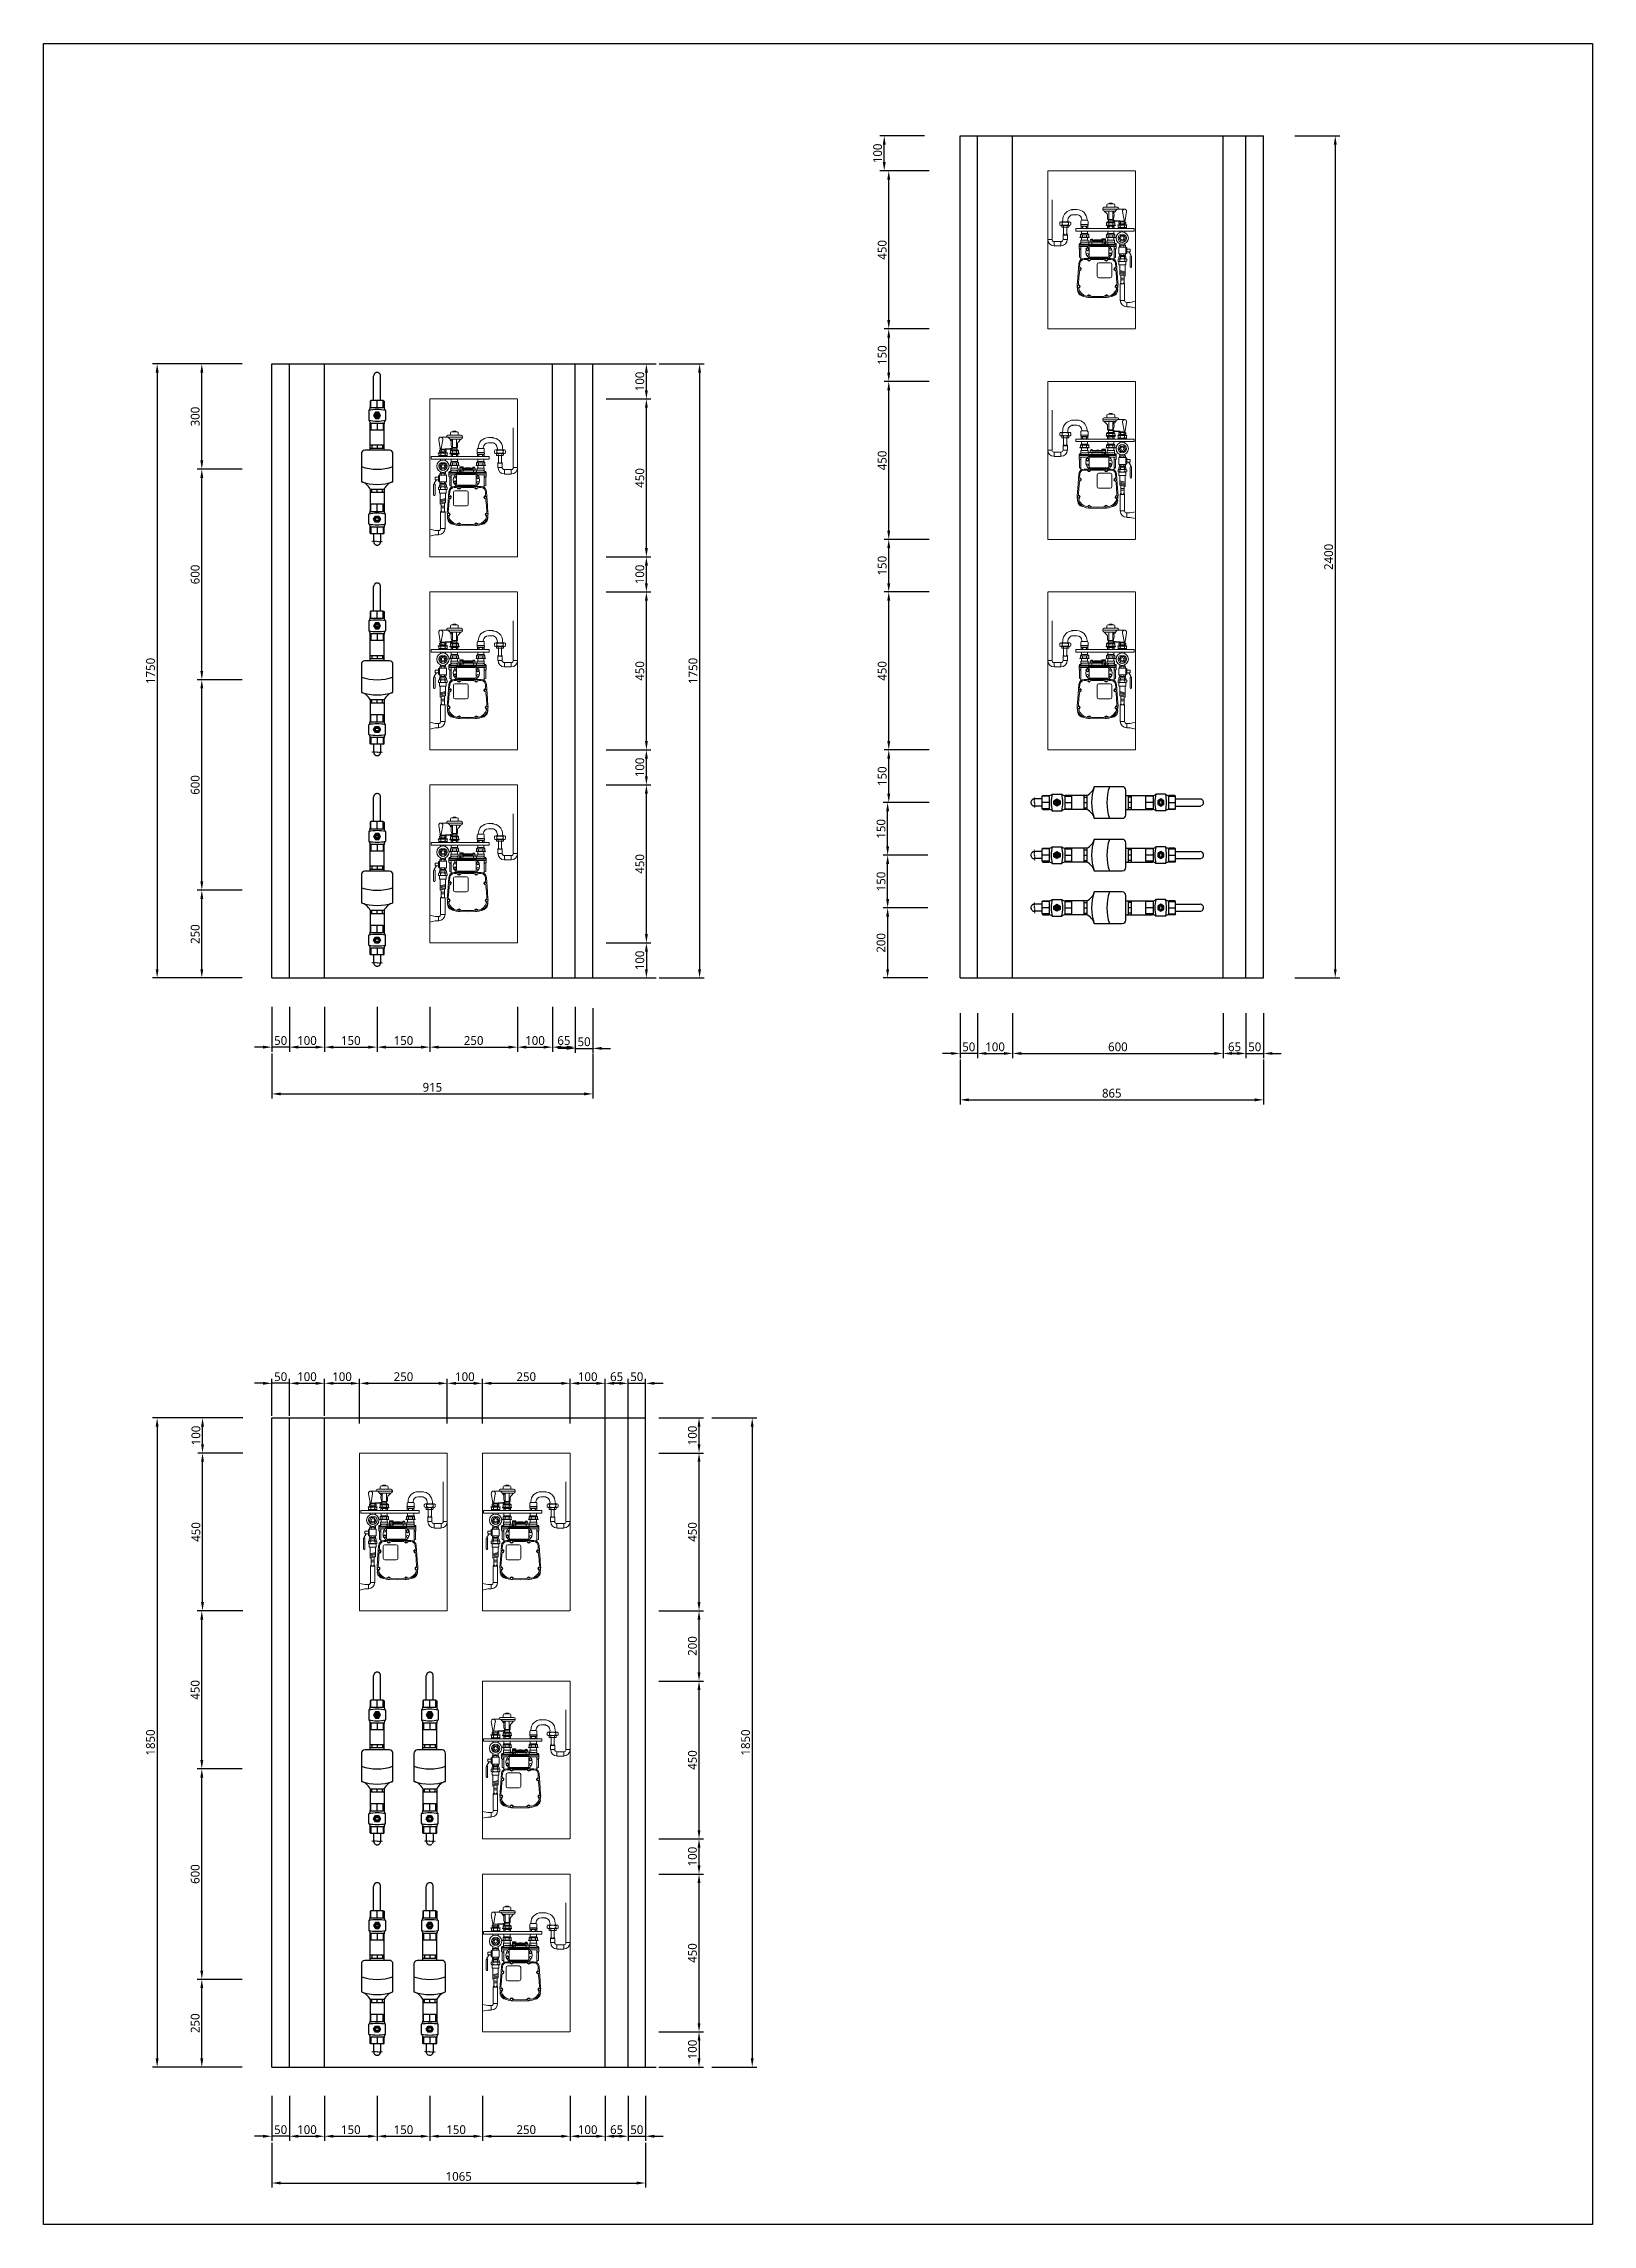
# Model space of a CAD drawing. Header units: millimetres. Extents: x -9013 to 516, y -36629 to 6082.
# Drawn here: x -5380 to -966, y -133 to 6082 of the extents above; entities that cross this region are included whole.
import ezdxf

# ---------------------------------------------------------------- set-up
doc = ezdxf.new("R2010")
doc.units = ezdxf.units.MM
doc.header["$LTSCALE"] = 0.05
for name, pattern in [('CENTER', [50.8, 31.75, -6.35, 6.35, -6.35]), ('CENTER2', [28.575, 19.05, -3.175, 3.175, -3.175]), ('DASHDOT', [0.618421, 0.309211, -0.154605, 0, -0.154605])]:
    doc.linetypes.add(name, pattern=pattern)
doc.layers.get('0').update_dxf_attribs({"lineweight": 18})
doc.layers.get('Defpoints').update_dxf_attribs({"color": 140, "lineweight": 18})
for name, color, linetype in [('1', 7, 'Continuous'), ('1CO', 4, 'Continuous'), ('2CONC', 4, 'Continuous'), ('HVAL___2CO', 7, 'Continuous'), ('HWAT__3CO', 1, 'Continuous'), ('HWAT___1DD', 4, 'DASHDOT'), ('HWAT___5CS', 3, 'CENTER2')]:
    doc.layers.add(name, color=color, linetype=linetype)
doc.layers.add('G-Anno-Std-Cntr', color=1, linetype='CENTER2', lineweight=18)
doc.styles.add('trebuchet_MS', font='trebuc.ttf')
doc.dimstyles.new('MGP', dxfattribs={"dimtxt": 2.5, "dimasz": 2.5, "dimexe": 1.25, "dimexo": 0.625, "dimtad": 1, "dimdec": 0, "dimtxsty": 'trebuchet_MS', "dimcen": 2.5, "dimclrt": 7, "dimadec": 0, "dimazin": 0, "dimtfac": 1, "dimtdec": 0, "dimtmove": 0, "dimatfit": 3, "dimfxl": 1.148294, "dimfxlon": 1, "dimarcsym": 2})

msp = doc.modelspace()

# ---------------------------------------------------------------- blocks, each defined once
blk = doc.blocks.new('*D162')
at = {"color": 0, "lineweight": -2, "transparency": 16777216}
for p, q in [((-4729.5, 3337.2), (-4729.5, 3209.3)), ((-4679.5, 3337.2), (-4679.5, 3209.3)), ((-4754.5, 3222.3), (-4779.5, 3222.3)), ((-4679.5, 3222.3), (-4729.5, 3222.3)), ((-4654.5, 3222.3), (-4629.5, 3222.3))]:
    blk.add_line(p, q, dxfattribs=at)
at = {"color": 0, "transparency": 16777216}
for points in [[(-4754.5, 3226.5), (-4754.5, 3218.2), (-4729.5, 3222.3)], [(-4654.5, 3226.5), (-4654.5, 3218.2), (-4679.5, 3222.3)]]:
    blk.add_solid(points, dxfattribs=at)
at = {"layer": 'Defpoints', "color": 0, "transparency": 16777216}
for p in [(-4729.5, 3432.9), (-4679.5, 3419.5), (-4729.5, 3222.3)]:
    blk.add_point(p, dxfattribs=at)
at = {"color": 7, "transparency": 16777216, "insert": (-4704.5, 3241), "char_height": 25, "attachment_point": 5, "style": 'trebuchet_MS'}
blk.add_mtext('50', dxfattribs=at)
blk = doc.blocks.new('*D163')
at = {"color": 0, "lineweight": -2, "transparency": 16777216}
for p, q in [((-4679.5, 3337.2), (-4679.5, 3209.3)), ((-4579.5, 3337.2), (-4579.5, 3209.3)), ((-4654.5, 3222.3), (-4604.5, 3222.3))]:
    blk.add_line(p, q, dxfattribs=at)
at = {"color": 0, "transparency": 16777216}
for points in [[(-4654.5, 3226.5), (-4654.5, 3218.2), (-4679.5, 3222.3)], [(-4604.5, 3226.5), (-4604.5, 3218.2), (-4579.5, 3222.3)]]:
    blk.add_solid(points, dxfattribs=at)
at = {"layer": 'Defpoints', "color": 0, "transparency": 16777216}
for p in [(-4679.5, 3419.5), (-4579.5, 3419.5), (-4579.5, 3222.3)]:
    blk.add_point(p, dxfattribs=at)
at = {"color": 7, "transparency": 16777216, "insert": (-4629.5, 3241), "char_height": 25, "attachment_point": 5, "style": 'trebuchet_MS'}
blk.add_mtext('100', dxfattribs=at)
blk = doc.blocks.new('*D164')
at = {"color": 0, "lineweight": -2, "transparency": 16777216}
for p, q in [((-4579.5, 3337.2), (-4579.5, 3209.3)), ((-4429.5, 3337.2), (-4429.5, 3209.3)), ((-4554.5, 3222.3), (-4454.5, 3222.3))]:
    blk.add_line(p, q, dxfattribs=at)
at = {"color": 0, "transparency": 16777216}
for points in [[(-4554.5, 3226.5), (-4554.5, 3218.2), (-4579.5, 3222.3)], [(-4454.5, 3226.5), (-4454.5, 3218.2), (-4429.5, 3222.3)]]:
    blk.add_solid(points, dxfattribs=at)
at = {"layer": 'Defpoints', "color": 0, "transparency": 16777216}
for p in [(-4579.5, 3419.5), (-4429.5, 3453), (-4429.5, 3222.3)]:
    blk.add_point(p, dxfattribs=at)
at = {"color": 7, "transparency": 16777216, "insert": (-4504.5, 3241), "char_height": 25, "attachment_point": 5, "style": 'trebuchet_MS'}
blk.add_mtext('150', dxfattribs=at)
blk = doc.blocks.new('*D165')
at = {"color": 0, "lineweight": -2, "transparency": 16777216}
for p, q in [((-4429.5, 3337.2), (-4429.5, 3209.3)), ((-4279.5, 3337.2), (-4279.5, 3209.3)), ((-4404.5, 3222.3), (-4304.5, 3222.3))]:
    blk.add_line(p, q, dxfattribs=at)
at = {"color": 0, "transparency": 16777216}
for points in [[(-4404.5, 3226.5), (-4404.5, 3218.2), (-4429.5, 3222.3)], [(-4304.5, 3226.5), (-4304.5, 3218.2), (-4279.5, 3222.3)]]:
    blk.add_solid(points, dxfattribs=at)
at = {"layer": 'Defpoints', "color": 0, "transparency": 16777216}
for p in [(-4429.5, 3545.1), (-4279.5, 3556.2), (-4279.5, 3222.3)]:
    blk.add_point(p, dxfattribs=at)
at = {"color": 7, "transparency": 16777216, "insert": (-4354.5, 3241), "char_height": 25, "attachment_point": 5, "style": 'trebuchet_MS'}
blk.add_mtext('150', dxfattribs=at)
blk = doc.blocks.new('*D166')
at = {"color": 0, "lineweight": -2, "transparency": 16777216}
for p, q in [((-4279.5, 3337.2), (-4279.5, 3209.3)), ((-4029.5, 3337.2), (-4029.5, 3209.3)), ((-4254.5, 3222.3), (-4054.5, 3222.3))]:
    blk.add_line(p, q, dxfattribs=at)
at = {"color": 0, "transparency": 16777216}
for points in [[(-4254.5, 3226.5), (-4254.5, 3218.2), (-4279.5, 3222.3)], [(-4054.5, 3226.5), (-4054.5, 3218.2), (-4029.5, 3222.3)]]:
    blk.add_solid(points, dxfattribs=at)
at = {"layer": 'Defpoints', "color": 0, "transparency": 16777216}
for p in [(-4279.5, 3519.5), (-4029.5, 3519.5), (-4029.5, 3222.3)]:
    blk.add_point(p, dxfattribs=at)
at = {"color": 7, "transparency": 16777216, "insert": (-4154.5, 3241), "char_height": 25, "attachment_point": 5, "style": 'trebuchet_MS'}
blk.add_mtext('250', dxfattribs=at)
blk = doc.blocks.new('*D167')
at = {"color": 0, "lineweight": -2, "transparency": 16777216}
for p, q in [((-4029.5, 3337.2), (-4029.5, 3209.3)), ((-3929.8, 3337.2), (-3929.8, 3209.3)), ((-4004.5, 3222.3), (-3954.8, 3222.3))]:
    blk.add_line(p, q, dxfattribs=at)
at = {"color": 0, "transparency": 16777216}
for points in [[(-4004.5, 3226.5), (-4004.5, 3218.2), (-4029.5, 3222.3)], [(-3954.8, 3226.5), (-3954.8, 3218.2), (-3929.8, 3222.3)]]:
    blk.add_solid(points, dxfattribs=at)
at = {"layer": 'Defpoints', "color": 0, "transparency": 16777216}
for p in [(-4029.5, 3531.5), (-3929.8, 3531.5), (-3929.8, 3222.3)]:
    blk.add_point(p, dxfattribs=at)
at = {"color": 7, "transparency": 16777216, "insert": (-3979.6, 3241), "char_height": 25, "attachment_point": 5, "style": 'trebuchet_MS'}
blk.add_mtext('100', dxfattribs=at)
blk = doc.blocks.new('*D168')
at = {"color": 0, "lineweight": -2, "transparency": 16777216}
for p, q in [((-4729.5, 3203.8), (-4729.5, 3076)), ((-3814.8, 3203.8), (-3814.8, 3076)), ((-4704.5, 3089), (-3839.8, 3089))]:
    blk.add_line(p, q, dxfattribs=at)
at = {"color": 0, "transparency": 16777216}
for points in [[(-4704.5, 3093.2), (-4704.5, 3084.8), (-4729.5, 3089)], [(-3839.8, 3093.2), (-3839.8, 3084.8), (-3814.8, 3089)]]:
    blk.add_solid(points, dxfattribs=at)
at = {"layer": 'Defpoints', "color": 0, "transparency": 16777216}
for p in [(-4729.5, 3474), (-3814.8, 3445.1), (-3814.8, 3089)]:
    blk.add_point(p, dxfattribs=at)
at = {"color": 7, "transparency": 16777216, "insert": (-4272.1, 3107.8), "char_height": 25, "attachment_point": 5, "style": 'trebuchet_MS'}
blk.add_mtext('915', dxfattribs=at)
blk = doc.blocks.new('*D169')
at = {"color": 0, "lineweight": -2, "transparency": 16777216}
for p, q in [((-4814.4, 3669.5), (-4942.2, 3669.5)), ((-4929.2, 3444.5), (-4929.2, 3644.5)), ((-4814.4, 3419.5), (-4942.2, 3419.5))]:
    blk.add_line(p, q, dxfattribs=at)
at = {"color": 0, "transparency": 16777216}
for points in [[(-4933.4, 3644.5), (-4925.1, 3644.5), (-4929.2, 3669.5)], [(-4933.4, 3444.5), (-4925.1, 3444.5), (-4929.2, 3419.5)]]:
    blk.add_solid(points, dxfattribs=at)
at = {"layer": 'Defpoints', "color": 0, "transparency": 16777216}
for p in [(-4929.2, 3669.5), (-4779.5, 3669.5), (-4779.5, 3419.5)]:
    blk.add_point(p, dxfattribs=at)
at = {"color": 7, "transparency": 16777216, "insert": (-4948, 3544.5), "char_height": 25, "attachment_point": 5, "rotation": 90, "style": 'trebuchet_MS'}
blk.add_mtext('250', dxfattribs=at)
blk = doc.blocks.new('*D170')
at = {"color": 0, "lineweight": -2, "transparency": 16777216}
for p, q in [((-4814.4, 4269.5), (-4942.2, 4269.5)), ((-4929.2, 3694.5), (-4929.2, 4244.5)), ((-4835.2, 3669.5), (-4942.2, 3669.5))]:
    blk.add_line(p, q, dxfattribs=at)
at = {"color": 0, "transparency": 16777216}
for points in [[(-4933.4, 4244.5), (-4925.1, 4244.5), (-4929.2, 4269.5)], [(-4933.4, 3694.5), (-4925.1, 3694.5), (-4929.2, 3669.5)]]:
    blk.add_solid(points, dxfattribs=at)
at = {"layer": 'Defpoints', "color": 0, "transparency": 16777216}
for p in [(-4929.2, 4269.5), (-4504.7, 4269.5), (-4829.2, 3669.5)]:
    blk.add_point(p, dxfattribs=at)
at = {"color": 7, "transparency": 16777216, "insert": (-4948, 3969.5), "char_height": 25, "attachment_point": 5, "rotation": 90, "style": 'trebuchet_MS'}
blk.add_mtext('600', dxfattribs=at)
blk = doc.blocks.new('*D171')
at = {"color": 0, "lineweight": -2, "transparency": 16777216}
for p, q in [((-4814.4, 4869.5), (-4942.2, 4869.5)), ((-4929.2, 4294.5), (-4929.2, 4844.5)), ((-4814.4, 4269.5), (-4942.2, 4269.5))]:
    blk.add_line(p, q, dxfattribs=at)
at = {"color": 0, "transparency": 16777216}
for points in [[(-4933.4, 4844.5), (-4925.1, 4844.5), (-4929.2, 4869.5)], [(-4933.4, 4294.5), (-4925.1, 4294.5), (-4929.2, 4269.5)]]:
    blk.add_solid(points, dxfattribs=at)
at = {"layer": 'Defpoints', "color": 0, "transparency": 16777216}
for p in [(-4929.2, 4869.5), (-4736.7, 4869.5), (-4736.7, 4269.5)]:
    blk.add_point(p, dxfattribs=at)
at = {"color": 7, "transparency": 16777216, "insert": (-4948, 4569.5), "char_height": 25, "attachment_point": 5, "rotation": 90, "style": 'trebuchet_MS'}
blk.add_mtext('600', dxfattribs=at)
blk = doc.blocks.new('*D172')
at = {"color": 0, "lineweight": -2, "transparency": 16777216}
for p, q in [((-4814.4, 5169.5), (-4942.2, 5169.5)), ((-4929.2, 4894.5), (-4929.2, 5144.5)), ((-4820.4, 4869.5), (-4942.2, 4869.5))]:
    blk.add_line(p, q, dxfattribs=at)
at = {"color": 0, "transparency": 16777216}
for points in [[(-4933.4, 5144.5), (-4925.1, 5144.5), (-4929.2, 5169.5)], [(-4933.4, 4894.5), (-4925.1, 4894.5), (-4929.2, 4869.5)]]:
    blk.add_solid(points, dxfattribs=at)
at = {"layer": 'Defpoints', "color": 0, "transparency": 16777216}
for p in [(-4929.2, 5169.5), (-4644.5, 5169.5), (-4814.4, 4869.5)]:
    blk.add_point(p, dxfattribs=at)
at = {"color": 7, "transparency": 16777216, "insert": (-4948, 5019.5), "char_height": 25, "attachment_point": 5, "rotation": 90, "style": 'trebuchet_MS'}
blk.add_mtext('300', dxfattribs=at)
blk = doc.blocks.new('*D173')
at = {"color": 0, "lineweight": -2, "transparency": 16777216}
for p, q in [((-3777, 3519.5), (-3649.2, 3519.5)), ((-3662.2, 3494.5), (-3662.2, 3444.5)), ((-3777, 3419.5), (-3649.2, 3419.5))]:
    blk.add_line(p, q, dxfattribs=at)
at = {"color": 0, "transparency": 16777216}
for points in [[(-3666.3, 3494.5), (-3658, 3494.5), (-3662.2, 3519.5)], [(-3666.3, 3444.5), (-3658, 3444.5), (-3662.2, 3419.5)]]:
    blk.add_solid(points, dxfattribs=at)
at = {"layer": 'Defpoints', "color": 0, "transparency": 16777216}
for p in [(-3934.8, 3519.5), (-3934.8, 3419.5), (-3662.2, 3419.5)]:
    blk.add_point(p, dxfattribs=at)
at = {"color": 7, "transparency": 16777216, "insert": (-3680.9, 3469.5), "char_height": 25, "attachment_point": 5, "rotation": 90, "style": 'trebuchet_MS'}
blk.add_mtext('100', dxfattribs=at)
blk = doc.blocks.new('*D174')
at = {"color": 0, "lineweight": -2, "transparency": 16777216}
for p, q in [((-3777, 3969.5), (-3649.2, 3969.5)), ((-3662.2, 3544.5), (-3662.2, 3944.5)), ((-3777, 3519.5), (-3649.2, 3519.5))]:
    blk.add_line(p, q, dxfattribs=at)
at = {"color": 0, "transparency": 16777216}
for points in [[(-3666.3, 3944.5), (-3658, 3944.5), (-3662.2, 3969.5)], [(-3666.3, 3544.5), (-3658, 3544.5), (-3662.2, 3519.5)]]:
    blk.add_solid(points, dxfattribs=at)
at = {"layer": 'Defpoints', "color": 0, "transparency": 16777216}
for p in [(-3934.8, 3969.5), (-3662.2, 3969.5), (-3934.8, 3519.5)]:
    blk.add_point(p, dxfattribs=at)
at = {"color": 7, "transparency": 16777216, "insert": (-3680.9, 3744.5), "char_height": 25, "attachment_point": 5, "rotation": 90, "style": 'trebuchet_MS'}
blk.add_mtext('450', dxfattribs=at)
blk = doc.blocks.new('*D175')
at = {"color": 0, "lineweight": -2, "transparency": 16777216}
for p, q in [((-3777, 4069.5), (-3649.2, 4069.5)), ((-3662.2, 3994.5), (-3662.2, 4044.5)), ((-3777, 3969.5), (-3649.2, 3969.5))]:
    blk.add_line(p, q, dxfattribs=at)
at = {"color": 0, "transparency": 16777216}
for points in [[(-3666.3, 4044.5), (-3658, 4044.5), (-3662.2, 4069.5)], [(-3666.3, 3994.5), (-3658, 3994.5), (-3662.2, 3969.5)]]:
    blk.add_solid(points, dxfattribs=at)
at = {"layer": 'Defpoints', "color": 0, "transparency": 16777216}
for p in [(-3934.8, 4069.5), (-3662.2, 4069.5), (-3934.8, 3969.5)]:
    blk.add_point(p, dxfattribs=at)
at = {"color": 7, "transparency": 16777216, "insert": (-3680.9, 4019.5), "char_height": 25, "attachment_point": 5, "rotation": 90, "style": 'trebuchet_MS'}
blk.add_mtext('100', dxfattribs=at)
blk = doc.blocks.new('*D176')
at = {"color": 0, "lineweight": -2, "transparency": 16777216}
for p, q in [((-3777, 4519.5), (-3649.2, 4519.5)), ((-3662.2, 4094.5), (-3662.2, 4494.5)), ((-3777, 4069.5), (-3649.2, 4069.5))]:
    blk.add_line(p, q, dxfattribs=at)
at = {"color": 0, "transparency": 16777216}
for points in [[(-3666.3, 4494.5), (-3658, 4494.5), (-3662.2, 4519.5)], [(-3666.3, 4094.5), (-3658, 4094.5), (-3662.2, 4069.5)]]:
    blk.add_solid(points, dxfattribs=at)
at = {"layer": 'Defpoints', "color": 0, "transparency": 16777216}
for p in [(-3934.8, 4519.5), (-3662.2, 4519.5), (-3934.8, 4069.5)]:
    blk.add_point(p, dxfattribs=at)
at = {"color": 7, "transparency": 16777216, "insert": (-3680.9, 4294.5), "char_height": 25, "attachment_point": 5, "rotation": 90, "style": 'trebuchet_MS'}
blk.add_mtext('450', dxfattribs=at)
blk = doc.blocks.new('*D177')
at = {"color": 0, "lineweight": -2, "transparency": 16777216}
for p, q in [((-3777, 4619.5), (-3649.2, 4619.5)), ((-3662.2, 4544.5), (-3662.2, 4594.5)), ((-3777, 4519.5), (-3649.2, 4519.5))]:
    blk.add_line(p, q, dxfattribs=at)
at = {"color": 0, "transparency": 16777216}
for points in [[(-3666.3, 4594.5), (-3658, 4594.5), (-3662.2, 4619.5)], [(-3666.3, 4544.5), (-3658, 4544.5), (-3662.2, 4519.5)]]:
    blk.add_solid(points, dxfattribs=at)
at = {"layer": 'Defpoints', "color": 0, "transparency": 16777216}
for p in [(-3934.8, 4619.5), (-3662.2, 4619.5), (-3934.8, 4519.5)]:
    blk.add_point(p, dxfattribs=at)
at = {"color": 7, "transparency": 16777216, "insert": (-3680.9, 4569.5), "char_height": 25, "attachment_point": 5, "rotation": 90, "style": 'trebuchet_MS'}
blk.add_mtext('100', dxfattribs=at)
blk = doc.blocks.new('*D178')
at = {"color": 0, "lineweight": -2, "transparency": 16777216}
for p, q in [((-3777, 5069.5), (-3649.2, 5069.5)), ((-3662.2, 4644.5), (-3662.2, 5044.5)), ((-3777, 4619.5), (-3649.2, 4619.5))]:
    blk.add_line(p, q, dxfattribs=at)
at = {"color": 0, "transparency": 16777216}
for points in [[(-3666.3, 5044.5), (-3658, 5044.5), (-3662.2, 5069.5)], [(-3666.3, 4644.5), (-3658, 4644.5), (-3662.2, 4619.5)]]:
    blk.add_solid(points, dxfattribs=at)
at = {"layer": 'Defpoints', "color": 0, "transparency": 16777216}
for p in [(-3934.8, 5069.5), (-3662.2, 5069.5), (-3934.8, 4619.5)]:
    blk.add_point(p, dxfattribs=at)
at = {"color": 7, "transparency": 16777216, "insert": (-3680.9, 4844.5), "char_height": 25, "attachment_point": 5, "rotation": 90, "style": 'trebuchet_MS'}
blk.add_mtext('450', dxfattribs=at)
blk = doc.blocks.new('*D179')
at = {"color": 0, "lineweight": -2, "transparency": 16777216}
for p, q in [((-3777, 5169.5), (-3649.2, 5169.5)), ((-3662.2, 5094.5), (-3662.2, 5144.5)), ((-3777, 5069.5), (-3649.2, 5069.5))]:
    blk.add_line(p, q, dxfattribs=at)
at = {"color": 0, "transparency": 16777216}
for points in [[(-3666.3, 5144.5), (-3658, 5144.5), (-3662.2, 5169.5)], [(-3666.3, 5094.5), (-3658, 5094.5), (-3662.2, 5069.5)]]:
    blk.add_solid(points, dxfattribs=at)
at = {"layer": 'Defpoints', "color": 0, "transparency": 16777216}
for p in [(-3934.8, 5169.5), (-3662.2, 5169.5), (-3934.8, 5069.5)]:
    blk.add_point(p, dxfattribs=at)
at = {"color": 7, "transparency": 16777216, "insert": (-3680.9, 5119.5), "char_height": 25, "attachment_point": 5, "rotation": 90, "style": 'trebuchet_MS'}
blk.add_mtext('100', dxfattribs=at)
blk = doc.blocks.new('*D180')
at = {"color": 0, "lineweight": -2, "transparency": 16777216}
for p, q in [((-3625.5, 5169.5), (-3497.6, 5169.5)), ((-3510.6, 5144.5), (-3510.6, 3444.5)), ((-3625.5, 3419.5), (-3497.6, 3419.5))]:
    blk.add_line(p, q, dxfattribs=at)
at = {"color": 0, "transparency": 16777216}
for points in [[(-3514.8, 5144.5), (-3506.5, 5144.5), (-3510.6, 5169.5)], [(-3514.8, 3444.5), (-3506.5, 3444.5), (-3510.6, 3419.5)]]:
    blk.add_solid(points, dxfattribs=at)
at = {"layer": 'Defpoints', "color": 0, "transparency": 16777216}
for p in [(-4174, 5169.5), (-3878.3, 3419.5), (-3510.6, 3419.5)]:
    blk.add_point(p, dxfattribs=at)
at = {"color": 7, "transparency": 16777216, "insert": (-3529.4, 4294.5), "char_height": 25, "attachment_point": 5, "rotation": 90, "style": 'trebuchet_MS'}
blk.add_mtext('1750', dxfattribs=at)
blk = doc.blocks.new('*D181')
at = {"color": 0, "lineweight": -2, "transparency": 16777216}
for p, q in [((-4941.7, 5169.5), (-5069.5, 5169.5)), ((-5056.5, 5144.5), (-5056.5, 3444.5)), ((-4941.7, 3419.5), (-5069.5, 3419.5))]:
    blk.add_line(p, q, dxfattribs=at)
at = {"color": 0, "transparency": 16777216}
for points in [[(-5060.7, 5144.5), (-5052.4, 5144.5), (-5056.5, 5169.5)], [(-5060.7, 3444.5), (-5052.4, 3444.5), (-5056.5, 3419.5)]]:
    blk.add_solid(points, dxfattribs=at)
at = {"layer": 'Defpoints', "color": 0, "transparency": 16777216}
for p in [(-4839.9, 5169.5), (-5056.5, 3419.5), (-4814.4, 3419.5)]:
    blk.add_point(p, dxfattribs=at)
at = {"color": 7, "transparency": 16777216, "insert": (-5075.3, 4294.5), "char_height": 25, "attachment_point": 5, "rotation": 90, "style": 'trebuchet_MS'}
blk.add_mtext('1750', dxfattribs=at)
blk = doc.blocks.new('h-meter')
at = {"layer": 'HVAL___2CO'}
for p, q in [((-134.2, 20), (-135.4, 17.9)), ((-135.4, 17.9), (-135.4, -17.9)), ((-135.4, 15), (-126.2, 15)), ((-126.2, 20), (-134.2, 20)), ((-127.4, 20), (-126.2, 17.9)), ((-126.2, 17.9), (-126.2, -17.9)), ((-25.4, 45), (-105.4, 45)), ((-15.4, -35), (-15.4, 35)), ((-15.4, 20), (-1.2, 20)), ((-7.9, 20), (-9.1, 17.9)), ((-9.1, 17.9), (-9.1, -17.9)), ((0, 15), (-9.1, 15)), ((-1.2, 20), (0, 17.9)), ((0, 17.9), (0, -17.9)), ((-135.4, 0), (-126.2, 0)), ((-135.4, -15), (-126.2, -15)), ((-134.2, -20), (-135.4, -17.9)), ((-126.2, -20), (-134.2, -20)), ((-127.4, -20), (-126.2, -17.9)), ((-105.4, -45), (-25.4, -45)), ((-15.4, -20), (-1.2, -20)), ((0, 0), (-9.1, 0)), ((0, -15), (-9.1, -15)), ((-7.9, -20), (-9.1, -17.9)), ((-1.2, -20), (0, -17.9))]:
    blk.add_line(p, q, dxfattribs=at)
for centre, radius, start, end in [((-142.6, 54.8), 38.4, 295.10263, 345.21206), ((28.2, 0), 141, 161.38677, 198.61323), ((71.5, 0), 141, 161.38677, 198.61323), ((-25.4, 35), 10, 0, 90), ((-142.6, -54.8), 38.4, 14.78794, 64.89737), ((-25.4, -35), 10, 270, 0)]:
    blk.add_arc(centre, radius, start, end, dxfattribs=at)
blk = doc.blocks.new('*D182')
at = {"color": 0, "lineweight": -2, "transparency": 16777216}
for p, q in [((-2768.4, 3319.2), (-2768.4, 3191.3)), ((-2718.4, 3319.2), (-2718.4, 3191.3)), ((-2793.4, 3204.3), (-2818.4, 3204.3)), ((-2718.4, 3204.3), (-2768.4, 3204.3)), ((-2693.4, 3204.3), (-2668.4, 3204.3))]:
    blk.add_line(p, q, dxfattribs=at)
at = {"color": 0, "transparency": 16777216}
for points in [[(-2793.4, 3208.5), (-2793.4, 3200.2), (-2768.4, 3204.3)], [(-2693.4, 3208.5), (-2693.4, 3200.2), (-2718.4, 3204.3)]]:
    blk.add_solid(points, dxfattribs=at)
at = {"layer": 'Defpoints', "color": 0, "transparency": 16777216}
for p in [(-2768.4, 3448.5), (-2718.4, 3419.5), (-2768.4, 3204.3)]:
    blk.add_point(p, dxfattribs=at)
at = {"color": 7, "transparency": 16777216, "insert": (-2743.4, 3223), "char_height": 25, "attachment_point": 5, "style": 'trebuchet_MS'}
blk.add_mtext('50', dxfattribs=at)
blk = doc.blocks.new('*D183')
at = {"color": 0, "lineweight": -2, "transparency": 16777216}
for p, q in [((-2718.4, 3319.2), (-2718.4, 3191.3)), ((-2618.4, 3319.2), (-2618.4, 3191.3)), ((-2693.4, 3204.3), (-2643.4, 3204.3))]:
    blk.add_line(p, q, dxfattribs=at)
at = {"color": 0, "transparency": 16777216}
for points in [[(-2693.4, 3208.5), (-2693.4, 3200.2), (-2718.4, 3204.3)], [(-2643.4, 3208.5), (-2643.4, 3200.2), (-2618.4, 3204.3)]]:
    blk.add_solid(points, dxfattribs=at)
at = {"layer": 'Defpoints', "color": 0, "transparency": 16777216}
for p in [(-2718.4, 3419.5), (-2618.4, 3419.5), (-2618.4, 3204.3)]:
    blk.add_point(p, dxfattribs=at)
at = {"color": 7, "transparency": 16777216, "insert": (-2668.4, 3223), "char_height": 25, "attachment_point": 5, "style": 'trebuchet_MS'}
blk.add_mtext('100', dxfattribs=at)
blk = doc.blocks.new('*D184')
at = {"color": 0, "lineweight": -2, "transparency": 16777216}
for p, q in [((-2618.4, 3319.2), (-2618.4, 3191.3)), ((-2018.4, 3319.2), (-2018.4, 3191.3)), ((-2593.4, 3204.3), (-2043.4, 3204.3))]:
    blk.add_line(p, q, dxfattribs=at)
at = {"color": 0, "transparency": 16777216}
for points in [[(-2593.4, 3208.5), (-2593.4, 3200.2), (-2618.4, 3204.3)], [(-2043.4, 3208.5), (-2043.4, 3200.2), (-2018.4, 3204.3)]]:
    blk.add_solid(points, dxfattribs=at)
at = {"layer": 'Defpoints', "color": 0, "transparency": 16777216}
for p in [(-2618.4, 3419.5), (-2018.4, 3419.5), (-2018.4, 3204.3)]:
    blk.add_point(p, dxfattribs=at)
at = {"color": 7, "transparency": 16777216, "insert": (-2318.4, 3223.1), "char_height": 25, "attachment_point": 5, "style": 'trebuchet_MS'}
blk.add_mtext('600', dxfattribs=at)
blk = doc.blocks.new('*D185')
at = {"color": 0, "lineweight": -2, "transparency": 16777216}
for p, q in [((-2018.4, 3319.2), (-2018.4, 3191.3)), ((-1953.4, 3319.2), (-1953.4, 3191.3)), ((-1993.4, 3204.3), (-1978.4, 3204.3))]:
    blk.add_line(p, q, dxfattribs=at)
at = {"color": 0, "transparency": 16777216}
for points in [[(-1993.4, 3208.5), (-1993.4, 3200.2), (-2018.4, 3204.3)], [(-1978.4, 3208.5), (-1978.4, 3200.2), (-1953.4, 3204.3)]]:
    blk.add_solid(points, dxfattribs=at)
at = {"layer": 'Defpoints', "color": 0, "transparency": 16777216}
for p in [(-2018.4, 3419.5), (-1953.4, 3436.6), (-1953.4, 3204.3)]:
    blk.add_point(p, dxfattribs=at)
at = {"color": 7, "transparency": 16777216, "insert": (-1985.9, 3223.1), "char_height": 25, "attachment_point": 5, "style": 'trebuchet_MS'}
blk.add_mtext('65', dxfattribs=at)
blk = doc.blocks.new('*D186')
at = {"color": 0, "lineweight": -2, "transparency": 16777216}
for p, q in [((-2768.4, 3186.9), (-2768.4, 3059.1)), ((-1903.4, 3186.9), (-1903.4, 3059.1)), ((-2743.4, 3072.1), (-1928.4, 3072.1))]:
    blk.add_line(p, q, dxfattribs=at)
at = {"color": 0, "transparency": 16777216}
for points in [[(-2743.4, 3076.3), (-2743.4, 3067.9), (-2768.4, 3072.1)], [(-1928.4, 3076.3), (-1928.4, 3067.9), (-1903.4, 3072.1)]]:
    blk.add_solid(points, dxfattribs=at)
at = {"layer": 'Defpoints', "color": 0, "transparency": 16777216}
for p in [(-2768.4, 3458.3), (-1903.4, 3478.8), (-1903.4, 3072.1)]:
    blk.add_point(p, dxfattribs=at)
at = {"color": 7, "transparency": 16777216, "insert": (-2335.9, 3090.9), "char_height": 25, "attachment_point": 5, "style": 'trebuchet_MS'}
blk.add_mtext('865', dxfattribs=at)
blk = doc.blocks.new('*D187')
at = {"color": 0, "lineweight": -2, "transparency": 16777216}
for p, q in [((-2859.8, 3619.5), (-2987.7, 3619.5)), ((-2974.7, 3594.5), (-2974.7, 3444.5)), ((-2859.8, 3419.5), (-2987.7, 3419.5))]:
    blk.add_line(p, q, dxfattribs=at)
at = {"color": 0, "transparency": 16777216}
for points in [[(-2978.8, 3594.5), (-2970.5, 3594.5), (-2974.7, 3619.5)], [(-2978.8, 3444.5), (-2970.5, 3444.5), (-2974.7, 3419.5)]]:
    blk.add_solid(points, dxfattribs=at)
at = {"layer": 'Defpoints', "color": 0, "transparency": 16777216}
for p in [(-2818.4, 3619.5), (-2974.7, 3419.5), (-2818.4, 3419.5)]:
    blk.add_point(p, dxfattribs=at)
at = {"color": 7, "transparency": 16777216, "insert": (-2993.4, 3519.5), "char_height": 25, "attachment_point": 5, "rotation": 90, "style": 'trebuchet_MS'}
blk.add_mtext('200', dxfattribs=at)
blk = doc.blocks.new('*D188')
at = {"color": 0, "lineweight": -2, "transparency": 16777216}
for p, q in [((-2859.8, 3769.5), (-2987.7, 3769.5)), ((-2974.7, 3644.5), (-2974.7, 3744.5)), ((-2859.8, 3619.5), (-2987.7, 3619.5))]:
    blk.add_line(p, q, dxfattribs=at)
at = {"color": 0, "transparency": 16777216}
for points in [[(-2978.8, 3744.5), (-2970.5, 3744.5), (-2974.7, 3769.5)], [(-2978.8, 3644.5), (-2970.5, 3644.5), (-2974.7, 3619.5)]]:
    blk.add_solid(points, dxfattribs=at)
at = {"layer": 'Defpoints', "color": 0, "transparency": 16777216}
for p in [(-2974.7, 3769.5), (-2818.4, 3769.5), (-2818.4, 3619.5)]:
    blk.add_point(p, dxfattribs=at)
at = {"color": 7, "transparency": 16777216, "insert": (-2993.4, 3694.5), "char_height": 25, "attachment_point": 5, "rotation": 90, "style": 'trebuchet_MS'}
blk.add_mtext('150', dxfattribs=at)
blk = doc.blocks.new('*D189')
at = {"color": 0, "lineweight": -2, "transparency": 16777216}
for p, q in [((-2859.8, 3919.5), (-2987.7, 3919.5)), ((-2974.7, 3794.5), (-2974.7, 3894.5)), ((-2859.8, 3769.5), (-2987.7, 3769.5))]:
    blk.add_line(p, q, dxfattribs=at)
at = {"color": 0, "transparency": 16777216}
for points in [[(-2978.8, 3894.5), (-2970.5, 3894.5), (-2974.7, 3919.5)], [(-2978.8, 3794.5), (-2970.5, 3794.5), (-2974.7, 3769.5)]]:
    blk.add_solid(points, dxfattribs=at)
at = {"layer": 'Defpoints', "color": 0, "transparency": 16777216}
for p in [(-2974.7, 3919.5), (-2818.4, 3919.5), (-2818.4, 3769.5)]:
    blk.add_point(p, dxfattribs=at)
at = {"color": 7, "transparency": 16777216, "insert": (-2993.4, 3844.5), "char_height": 25, "attachment_point": 5, "rotation": 90, "style": 'trebuchet_MS'}
blk.add_mtext('150', dxfattribs=at)
blk = doc.blocks.new('*D190')
at = {"color": 0, "lineweight": -2, "transparency": 16777216}
for p, q in [((-2856.7, 4069.5), (-2984.5, 4069.5)), ((-2971.5, 3944.5), (-2971.5, 4044.5)), ((-2856.7, 3919.5), (-2984.5, 3919.5))]:
    blk.add_line(p, q, dxfattribs=at)
at = {"color": 0, "transparency": 16777216}
for points in [[(-2975.7, 4044.5), (-2967.3, 4044.5), (-2971.5, 4069.5)], [(-2975.7, 3944.5), (-2967.3, 3944.5), (-2971.5, 3919.5)]]:
    blk.add_solid(points, dxfattribs=at)
at = {"layer": 'Defpoints', "color": 0, "transparency": 16777216}
for p in [(-2971.5, 4069.5), (-2818.4, 4069.5), (-2818.4, 3919.5)]:
    blk.add_point(p, dxfattribs=at)
at = {"color": 7, "transparency": 16777216, "insert": (-2990.2, 3994.5), "char_height": 25, "attachment_point": 5, "rotation": 90, "style": 'trebuchet_MS'}
blk.add_mtext('150', dxfattribs=at)
blk = doc.blocks.new('*D191')
at = {"color": 0, "lineweight": -2, "transparency": 16777216}
for p, q in [((-2856.7, 4519.5), (-2984.5, 4519.5)), ((-2971.5, 4094.5), (-2971.5, 4494.5)), ((-2856.7, 4069.5), (-2984.5, 4069.5))]:
    blk.add_line(p, q, dxfattribs=at)
at = {"color": 0, "transparency": 16777216}
for points in [[(-2975.7, 4494.5), (-2967.3, 4494.5), (-2971.5, 4519.5)], [(-2975.7, 4094.5), (-2967.3, 4094.5), (-2971.5, 4069.5)]]:
    blk.add_solid(points, dxfattribs=at)
at = {"layer": 'Defpoints', "color": 0, "transparency": 16777216}
for p in [(-2971.5, 4519.5), (-2366.3, 4519.5), (-2216.3, 4069.5)]:
    blk.add_point(p, dxfattribs=at)
at = {"color": 7, "transparency": 16777216, "insert": (-2990.2, 4294.5), "char_height": 25, "attachment_point": 5, "rotation": 90, "style": 'trebuchet_MS'}
blk.add_mtext('450', dxfattribs=at)
blk = doc.blocks.new('*D192')
at = {"color": 0, "lineweight": -2, "transparency": 16777216}
for p, q in [((-2856.7, 4669.5), (-2984.5, 4669.5)), ((-2971.5, 4544.5), (-2971.5, 4644.5)), ((-2856.7, 4519.5), (-2984.5, 4519.5))]:
    blk.add_line(p, q, dxfattribs=at)
at = {"color": 0, "transparency": 16777216}
for points in [[(-2975.7, 4644.5), (-2967.3, 4644.5), (-2971.5, 4669.5)], [(-2975.7, 4544.5), (-2967.3, 4544.5), (-2971.5, 4519.5)]]:
    blk.add_solid(points, dxfattribs=at)
at = {"layer": 'Defpoints', "color": 0, "transparency": 16777216}
for p in [(-2971.5, 4669.5), (-2366.3, 4669.5), (-2216.3, 4519.5)]:
    blk.add_point(p, dxfattribs=at)
at = {"color": 7, "transparency": 16777216, "insert": (-2990.2, 4594.5), "char_height": 25, "attachment_point": 5, "rotation": 90, "style": 'trebuchet_MS'}
blk.add_mtext('150', dxfattribs=at)
blk = doc.blocks.new('*D193')
at = {"color": 0, "lineweight": -2, "transparency": 16777216}
for p, q in [((-2856.7, 5119.5), (-2984.5, 5119.5)), ((-2971.5, 4694.5), (-2971.5, 5094.5)), ((-2856.7, 4669.5), (-2984.5, 4669.5))]:
    blk.add_line(p, q, dxfattribs=at)
at = {"color": 0, "transparency": 16777216}
for points in [[(-2975.7, 5094.5), (-2967.3, 5094.5), (-2971.5, 5119.5)], [(-2975.7, 4694.5), (-2967.3, 4694.5), (-2971.5, 4669.5)]]:
    blk.add_solid(points, dxfattribs=at)
at = {"layer": 'Defpoints', "color": 0, "transparency": 16777216}
for p in [(-2971.5, 5119.5), (-2366.3, 5119.5), (-2216.3, 4669.5)]:
    blk.add_point(p, dxfattribs=at)
at = {"color": 7, "transparency": 16777216, "insert": (-2990.2, 4894.5), "char_height": 25, "attachment_point": 5, "rotation": 90, "style": 'trebuchet_MS'}
blk.add_mtext('450', dxfattribs=at)
blk = doc.blocks.new('*D194')
at = {"color": 0, "lineweight": -2, "transparency": 16777216}
for p, q in [((-2856.7, 5269.5), (-2984.5, 5269.5)), ((-2971.5, 5144.5), (-2971.5, 5244.5)), ((-2856.7, 5119.5), (-2984.5, 5119.5))]:
    blk.add_line(p, q, dxfattribs=at)
at = {"color": 0, "transparency": 16777216}
for points in [[(-2975.7, 5244.5), (-2967.3, 5244.5), (-2971.5, 5269.5)], [(-2975.7, 5144.5), (-2967.3, 5144.5), (-2971.5, 5119.5)]]:
    blk.add_solid(points, dxfattribs=at)
at = {"layer": 'Defpoints', "color": 0, "transparency": 16777216}
for p in [(-2971.5, 5269.5), (-2366.3, 5269.5), (-2216.3, 5119.5)]:
    blk.add_point(p, dxfattribs=at)
at = {"color": 7, "transparency": 16777216, "insert": (-2990.2, 5194.5), "char_height": 25, "attachment_point": 5, "rotation": 90, "style": 'trebuchet_MS'}
blk.add_mtext('150', dxfattribs=at)
blk = doc.blocks.new('*D195')
at = {"color": 0, "lineweight": -2, "transparency": 16777216}
for p, q in [((-2856.7, 5719.5), (-2984.5, 5719.5)), ((-2971.5, 5294.5), (-2971.5, 5694.5)), ((-2856.7, 5269.5), (-2984.5, 5269.5))]:
    blk.add_line(p, q, dxfattribs=at)
at = {"color": 0, "transparency": 16777216}
for points in [[(-2975.7, 5694.5), (-2967.3, 5694.5), (-2971.5, 5719.5)], [(-2975.7, 5294.5), (-2967.3, 5294.5), (-2971.5, 5269.5)]]:
    blk.add_solid(points, dxfattribs=at)
at = {"layer": 'Defpoints', "color": 0, "transparency": 16777216}
for p in [(-2971.5, 5719.5), (-2366.3, 5719.5), (-2216.3, 5269.5)]:
    blk.add_point(p, dxfattribs=at)
at = {"color": 7, "transparency": 16777216, "insert": (-2990.2, 5494.5), "char_height": 25, "attachment_point": 5, "rotation": 90, "style": 'trebuchet_MS'}
blk.add_mtext('450', dxfattribs=at)
blk = doc.blocks.new('*D196')
at = {"color": 0, "lineweight": -2, "transparency": 16777216}
for p, q in [((-2869.5, 5819.5), (-2997.3, 5819.5)), ((-2984.3, 5744.5), (-2984.3, 5794.5)), ((-2869.5, 5719.5), (-2997.3, 5719.5))]:
    blk.add_line(p, q, dxfattribs=at)
at = {"color": 0, "transparency": 16777216}
for points in [[(-2988.5, 5794.5), (-2980.2, 5794.5), (-2984.3, 5819.5)], [(-2988.5, 5744.5), (-2980.2, 5744.5), (-2984.3, 5719.5)]]:
    blk.add_solid(points, dxfattribs=at)
at = {"layer": 'Defpoints', "color": 0, "transparency": 16777216}
for p in [(-2984.3, 5819.5), (-2379.1, 5819.5), (-2368.4, 5719.5)]:
    blk.add_point(p, dxfattribs=at)
at = {"color": 7, "transparency": 16777216, "insert": (-3003.1, 5769.5), "char_height": 25, "attachment_point": 5, "rotation": 90, "style": 'trebuchet_MS'}
blk.add_mtext('100', dxfattribs=at)
blk = doc.blocks.new('*D197')
at = {"color": 0, "lineweight": -2, "transparency": 16777216}
for p, q in [((-1813.9, 5819.5), (-1686, 5819.5)), ((-1699, 5794.5), (-1699, 3444.5)), ((-1813.9, 3419.5), (-1686, 3419.5))]:
    blk.add_line(p, q, dxfattribs=at)
at = {"color": 0, "transparency": 16777216}
for points in [[(-1703.2, 5794.5), (-1694.9, 5794.5), (-1699, 5819.5)], [(-1703.2, 3444.5), (-1694.9, 3444.5), (-1699, 3419.5)]]:
    blk.add_solid(points, dxfattribs=at)
at = {"layer": 'Defpoints', "color": 0, "transparency": 16777216}
for p in [(-1979.3, 5819.5), (-1979.3, 3419.5), (-1699, 3419.5)]:
    blk.add_point(p, dxfattribs=at)
at = {"color": 7, "transparency": 16777216, "insert": (-1717.7, 4619.5), "char_height": 25, "attachment_point": 5, "rotation": 90, "style": 'trebuchet_MS'}
blk.add_mtext('2400', dxfattribs=at)
blk = doc.blocks.new('*D198')
at = {"color": 0, "lineweight": -2, "transparency": 16777216}
for p, q in [((-3929.8, 3337.2), (-3929.8, 3209.3)), ((-3864.8, 3337.2), (-3864.8, 3209.3)), ((-3904.8, 3222.3), (-3889.8, 3222.3))]:
    blk.add_line(p, q, dxfattribs=at)
at = {"color": 0, "transparency": 16777216}
for points in [[(-3904.8, 3226.5), (-3904.8, 3218.2), (-3929.8, 3222.3)], [(-3889.8, 3226.5), (-3889.8, 3218.2), (-3864.8, 3222.3)]]:
    blk.add_solid(points, dxfattribs=at)
at = {"layer": 'Defpoints', "color": 0, "transparency": 16777216}
for p in [(-3929.8, 3432.3), (-3864.8, 3432.3), (-3864.8, 3222.3)]:
    blk.add_point(p, dxfattribs=at)
at = {"color": 7, "transparency": 16777216, "insert": (-3897.3, 3241.1), "char_height": 25, "attachment_point": 5, "style": 'trebuchet_MS'}
blk.add_mtext('65', dxfattribs=at)
blk = doc.blocks.new('*D199')
at = {"color": 0, "lineweight": -2, "transparency": 16777216}
for p, q in [((-3864.8, 3333.7), (-3864.8, 3205.8)), ((-3814.8, 3333.7), (-3814.8, 3205.8)), ((-3889.8, 3218.8), (-3914.8, 3218.8)), ((-3864.8, 3218.8), (-3814.8, 3218.8)), ((-3789.8, 3218.8), (-3764.8, 3218.8))]:
    blk.add_line(p, q, dxfattribs=at)
at = {"color": 0, "transparency": 16777216}
for points in [[(-3889.8, 3223), (-3889.8, 3214.7), (-3864.8, 3218.8)], [(-3789.8, 3223), (-3789.8, 3214.7), (-3814.8, 3218.8)]]:
    blk.add_solid(points, dxfattribs=at)
at = {"layer": 'Defpoints', "color": 0, "transparency": 16777216}
for p in [(-3864.8, 3445.1), (-3814.8, 3445.1), (-3814.8, 3218.8)]:
    blk.add_point(p, dxfattribs=at)
at = {"color": 7, "transparency": 16777216, "insert": (-3839.8, 3237.6), "char_height": 25, "attachment_point": 5, "style": 'trebuchet_MS'}
blk.add_mtext('50', dxfattribs=at)
blk = doc.blocks.new('*D200')
at = {"color": 0, "lineweight": -2, "transparency": 16777216}
for p, q in [((-1953.4, 3319.2), (-1953.4, 3191.3)), ((-1903.4, 3319.2), (-1903.4, 3191.3)), ((-1978.4, 3204.3), (-2003.4, 3204.3)), ((-1953.4, 3204.3), (-1903.4, 3204.3)), ((-1878.4, 3204.3), (-1853.4, 3204.3))]:
    blk.add_line(p, q, dxfattribs=at)
at = {"color": 0, "transparency": 16777216}
for points in [[(-1978.4, 3208.5), (-1978.4, 3200.2), (-1953.4, 3204.3)], [(-1878.4, 3208.5), (-1878.4, 3200.2), (-1903.4, 3204.3)]]:
    blk.add_solid(points, dxfattribs=at)
at = {"layer": 'Defpoints', "color": 0, "transparency": 16777216}
for p in [(-1953.4, 3436.6), (-1903.4, 3447.7), (-1903.4, 3204.3)]:
    blk.add_point(p, dxfattribs=at)
at = {"color": 7, "transparency": 16777216, "insert": (-1928.4, 3223), "char_height": 25, "attachment_point": 5, "style": 'trebuchet_MS'}
blk.add_mtext('50', dxfattribs=at)
blk = doc.blocks.new('gas meter 1')
at = {"layer": '1', "color": 42, "lineweight": 9}
for points in [[(-6242.3, 3115), (-6242.3, 3001.6)], [(-6230.2, 3115), (-6230.2, 3001.6)], [(-6284.5, 3018.4), (-6286.1, 3013.7), (-6274, 3013.7), (-6275.6, 3018.4)], [(-6286.1, 3013.7), (-6286.1, 3001.6)], [(-6274, 3013.7), (-6274, 3001.6)], [(-6267.7, 2995.7), (-6248.2, 2995.7)], [(-6267.7, 2983.2), (-6248.2, 2983.2)], [(-6447.7, 2879.2), (-6449.3, 2874.9)], [(-6449.3, 2828), (-6449.3, 2874.9), (-6436.8, 2874.9)], [(-6438.4, 2879.2), (-6436.8, 2874.9)], [(-6436.8, 2828), (-6436.8, 2874.9)], [(-6480.2, 2825.6), (-6464.9, 2822.1)], [(-6480.2, 2806.1), (-6464.9, 2809.6)], [(-6464.9, 2822.1), (-6455.2, 2822.1)], [(-6464.9, 2809.6), (-6455.2, 2809.6)]]:
    blk.add_lwpolyline(points, dxfattribs=at)
at = {"layer": '1', "color": 0, "lineweight": 5}
for points in [[(-6450.5, 3056.3), (-6454.8, 3081)], [(-6452.4, 3047.4), (-6452.4, 3050.9)], [(-6451.3, 3054.8), (-6451.3, 3055.6)], [(-6451.3, 3046.2), (-6434.5, 3046.2), (-6451.3, 3046.2), (-6434.5, 3046.2)], [(-6451.3, 3043.8), (-6451.3, 3046.2)], [(-6422.3, 3056), (-6450.9, 3054)], [(-6450.9, 3056), (-6450.5, 3056)], [(-6450.1, 3051.7), (-6450.1, 3054)], [(-6435.2, 3051.7), (-6450.1, 3051.7)], [(-6435.6, 3051.7), (-6449.7, 3051.7)], [(-6435.6, 3046.2), (-6449.7, 3046.2)], [(-6448.1, 3047.4), (-6448.1, 3050.9)], [(-6447.7, 3056.3), (-6443.4, 3081)], [(-6447.7, 3046.2), (-6438.4, 3046.2)], [(-6447, 3088.4), (-6429.8, 3088.4)], [(-6447, 3051.7), (-6439.1, 3051.7)], [(-6437.2, 3047.4), (-6437.2, 3050.9)], [(-6435.2, 3051.7), (-6435.2, 3055.2)], [(-6435.2, 3054), (-6416.5, 3054)], [(-6434.5, 3043.8), (-6434.5, 3046.2)], [(-6433.3, 3047.4), (-6433.3, 3050.9)], [(-6432.9, 3089.2), (-6432.9, 3088.4)], [(-6386.7, 3088), (-6429, 3088)], [(-6391.4, 3093.5), (-6428.6, 3093.5)], [(-6423.5, 3082.5), (-6391.4, 3082.5)], [(-6421.9, 3093.5), (-6422.3, 3093.5)], [(-6419.2, 3056), (-6422.3, 3056)], [(-6421.5, 3048.9), (-6418.8, 3051.7)], [(-6421.5, 3047.7), (-6421.5, 3048.9), (-6420.4, 3048.9), (-6421.5, 3048.1)], [(-6421.5, 3048.1), (-6421.5, 3042.7)], [(-6421.2, 3100.1), (-6421.2, 3094.3)], [(-6399.3, 3048.9), (-6420.4, 3048.9)], [(-6400.8, 3051.7), (-6418.8, 3051.7)], [(-6418, 3103.3), (-6402, 3103.3)], [(-6417.6, 3048.9), (-6415.7, 3048.1), (-6413.7, 3048.9)], [(-6402.4, 3058.7), (-6417.2, 3058.7)], [(-6417.2, 3058.7), (-6417.2, 3057.1), (-6416.5, 3057.1)], [(-6403.2, 3057.1), (-6417.2, 3057.1)], [(-6416.5, 3051.7), (-6416.5, 3057.1)], [(-6415.7, 3058.7), (-6415.7, 3082.5)], [(-6415.7, 3048.1), (-6415.7, 3042.7)], [(-6413.7, 3103.3), (-6413.7, 3105.2), (-6406.3, 3105.2), (-6406.3, 3103.3)], [(-6402, 3048.9), (-6404, 3047.7), (-6405.9, 3048.9)], [(-6404, 3058.7), (-6404, 3082.5)], [(-6404, 3079.4), (-6404, 3073.5)], [(-6404, 3047.7), (-6404, 3042.7)], [(-6402.4, 3058.7), (-6402.4, 3058.7), (-6402.4, 3057.1), (-6403.2, 3057.1)], [(-6403.2, 3051.7), (-6403.2, 3057.1)], [(-6400.8, 3060.3), (-6400.8, 3071.2)], [(-6398.1, 3047.7), (-6399.3, 3048.9), (-6398.1, 3048.9), (-6400.8, 3051.7)], [(-6399.3, 3074.3), (-6391.4, 3082.5)], [(-6398.9, 3100.1), (-6398.9, 3094.3)], [(-6398.5, 3093.5), (-6397.7, 3093.5)], [(-6398.1, 3047.7), (-6398.1, 3048.9)], [(-6398.1, 3047.7), (-6398.1, 3042.7)], [(-6386.7, 3086.8), (-6386.7, 3089.2)], [(-6344.9, 3054), (-6344.9, 3043.4)], [(-6342.2, 3057.5), (-6342.2, 3056.3), (-6327.3, 3056.3)], [(-6327.7, 3056.3), (-6327.7, 3057.5)], [(-6325, 3054), (-6325, 3043.4)], [(-6313.2, 3086.8), (-6298.4, 3086.8)], [(-6313.2, 3072), (-6298.4, 3072)], [(-6295.9, 3049.7), (-6295.9, 3044.2)], [(-6268.5, 3051.7), (-6292, 3051.7)], [(-6289.2, 3049.7), (-6289.2, 3044.2)], [(-6288.5, 3051.7), (-6272.4, 3051.7)], [(-6287.3, 3056.3), (-6287.3, 3057.5)], [(-6272.8, 3056.3), (-6272.8, 3057.5)], [(-6270.9, 3049.7), (-6270.9, 3044.2)], [(-6264.6, 3049.7), (-6264.6, 3044.2)], [(-6476.7, 3032.9), (-6476.7, 3025.5), (-6310.5, 3025.5)], [(-6476.7, 3032.9), (-6310.5, 3032.9)], [(-6429.8, 3043.8), (-6456, 3043.8)], [(-6456, 3043.8), (-6456, 3042.7)], [(-6456, 3042.7), (-6429.8, 3042.7)], [(-6430.9, 3042.7), (-6454.4, 3042.7)], [(-6454.4, 3037.2), (-6454.4, 3042.7)], [(-6453.2, 3035.6), (-6454.4, 3037.2)], [(-6454.4, 3037.2), (-6454.4, 3035.6)], [(-6453.2, 3035.6), (-6454.4, 3035.6), (-6451.7, 3032.9)], [(-6432.1, 3035.6), (-6453.2, 3035.6)], [(-6447, 2997.7), (-6451.7, 3005.1), (-6447, 3012.9), (-6438.4, 3012.9), (-6433.7, 3005.1), (-6438.4, 2997.7), (-6447, 2997.7)], [(-6450.9, 2985.2), (-6451.7, 2984)], [(-6451.7, 2984), (-6451.7, 2980.1)], [(-6435.2, 2985.2), (-6450.9, 2985.2)], [(-6450.5, 3035.6), (-6448.5, 3037.2)], [(-6450.1, 3021.5), (-6450.1, 3025.5)], [(-6450.1, 2985.2), (-6450.1, 2989.5)], [(-6448.9, 2985.2), (-6447.4, 2984), (-6445.8, 2985.2)], [(-6448.5, 3037.2), (-6448.5, 3042.7)], [(-6448.5, 3037.2), (-6446.6, 3035.6)], [(-6447.4, 2984), (-6447.4, 2980.1)], [(-6437.2, 2985.2), (-6438.8, 2984), (-6439.9, 2985.2)], [(-6436.8, 3037.6), (-6438.8, 3035.6)], [(-6438.8, 2984), (-6438.8, 2980.1)], [(-6436.8, 3037.6), (-6436.8, 3042.7)], [(-6434.8, 3035.6), (-6436.8, 3037.6)], [(-6435.2, 3021.5), (-6435.2, 3025.5)], [(-6435.2, 2985.2), (-6435.2, 2989.5)], [(-6434.5, 2980.1), (-6434.5, 2984), (-6435.2, 2985.2)], [(-6433.7, 3032.9), (-6430.9, 3035.6), (-6432.1, 3035.6)], [(-6430.9, 3035.6), (-6430.9, 3037.2), (-6432.1, 3035.6)], [(-6430.9, 3037.2), (-6430.9, 3042.7)], [(-6429.8, 3042.7), (-6429.8, 3043.8)], [(-6319.5, 2988.7), (-6425.5, 2988.7)], [(-6425.5, 2975.8), (-6425.5, 2988.7)], [(-6319.5, 2985.6), (-6425.5, 2985.6)], [(-6421.9, 2990.7), (-6425.1, 2990.7)], [(-6425.1, 2990.7), (-6425.1, 2988.7)], [(-6424.7, 2988.7), (-6419.6, 2988.7)], [(-6423.1, 3042.7), (-6396.9, 3042.7)], [(-6423.1, 3041.1), (-6423.1, 3042.7)], [(-6396.9, 3041.1), (-6423.1, 3041.1)], [(-6423.1, 3008.6), (-6396.9, 3008.6)], [(-6423.1, 3007.5), (-6423.1, 3008.6)], [(-6396.9, 3007.5), (-6423.1, 3007.5)], [(-6421.2, 2990.7), (-6421.9, 2990.7)], [(-6398.1, 3042.7), (-6421.5, 3042.7)], [(-6399.3, 3015.3), (-6420.4, 3015.3), (-6421.5, 3015.3), (-6418.8, 3018.4)], [(-6421.5, 3013.7), (-6421.5, 3015.3)], [(-6420.4, 3015.3), (-6421.5, 3014.1)], [(-6421.5, 3014.1), (-6421.5, 3008.6)], [(-6398.1, 3008.6), (-6421.5, 3008.6)], [(-6420.4, 2991.8), (-6420.4, 3000)], [(-6399.7, 3000), (-6420.4, 3000)], [(-6419.6, 3038), (-6419.6, 3034.1)], [(-6401.2, 3025.5), (-6418.8, 3025.5)], [(-6418.8, 3018.4), (-6418.8, 3025.5)], [(-6401.2, 3018.4), (-6418.8, 3018.4)], [(-6418.8, 3000), (-6418.8, 3007.5)], [(-6418.4, 3041.1), (-6418.4, 3039.1)], [(-6418.4, 3039.1), (-6401.6, 3039.1), (-6418.4, 3039.1), (-6401.6, 3039.1)], [(-6417.6, 3015.3), (-6415.7, 3014.1), (-6413.7, 3015.3)], [(-6402.8, 3039.1), (-6416.9, 3039.1)], [(-6415.7, 3014.1), (-6415.7, 3008.6)], [(-6415.7, 2993.8), (-6394.6, 2995), (-6350.8, 2995), (-6329.7, 2993.8)], [(-6405.9, 2993.8), (-6415.7, 2993.8)], [(-6415.3, 3038), (-6415.3, 3034.1)], [(-6414.9, 3039.1), (-6405.5, 3039.1)], [(-6404, 3013.7), (-6405.9, 3015.3)], [(-6405.9, 2993.8), (-6355.9, 2993.8)], [(-6404.3, 3038), (-6404.3, 3034.1)], [(-6402, 3015.3), (-6404, 3013.7)], [(-6404, 3013.7), (-6404, 3008.6)], [(-6348.4, 2984.4), (-6403.6, 2984.4)], [(-6401.6, 3041.1), (-6401.6, 3039.1)], [(-6401.2, 3018.4), (-6401.2, 3025.5)], [(-6399.3, 3015.3), (-6398.1, 3015.3), (-6401.2, 3018.4)], [(-6401.2, 3000), (-6401.2, 3007.5)], [(-6400.4, 3038), (-6400.4, 3034.1)], [(-6399.7, 2995), (-6399.7, 3000)], [(-6398.1, 3013.7), (-6399.3, 3015.3)], [(-6398.1, 3013.7), (-6398.1, 3015.3)], [(-6398.1, 3013.7), (-6398.1, 3008.6)], [(-6396.9, 3042.7), (-6396.9, 3041.1)], [(-6396.9, 3008.6), (-6396.9, 3007.5)], [(-6396.1, 2990.7), (-6396.1, 2988.7)], [(-6390.7, 2990.7), (-6393.8, 2990.7), (-6396.1, 2990.7)], [(-6394.6, 3003.9), (-6384.8, 3003.9), (-6384.8, 3000)], [(-6394.6, 3003.9), (-6394.6, 2996.5)], [(-6357.8, 2999.6), (-6357.8, 2998.1), (-6386.7, 2998.1), (-6386.7, 2999.6), (-6394.6, 2999.6)], [(-6394.6, 2996.5), (-6394.6, 2995)], [(-6392.2, 3001.6), (-6392.2, 2999.6)], [(-6387.1, 3001.6), (-6389.9, 3001.6), (-6392.2, 3001.6)], [(-6390.7, 2988.7), (-6390.7, 2990.7)], [(-6387.1, 2999.6), (-6387.1, 3001.6)], [(-6386.7, 2999.6), (-6386.7, 2998.1)], [(-6386.7, 2998.1), (-6357.8, 2998.1)], [(-6381.3, 2993.8), (-6363.7, 2993.8)], [(-6357.8, 3001.6), (-6357.8, 2999.6)], [(-6352.3, 3001.6), (-6355.1, 3001.6), (-6357.8, 3001.6)], [(-6357.8, 2999.6), (-6350.8, 2999.6), (-6350.8, 2996.5)], [(-6346.9, 2988.7), (-6346.9, 2994.2), (-6355.9, 2994.2), (-6355.9, 2988.7)], [(-6353.9, 2988.7), (-6353.9, 2985.6)], [(-6353.9, 2988.7), (-6348.8, 2988.7)], [(-6352.3, 2999.6), (-6352.3, 3001.6)], [(-6350.8, 2995), (-6350.8, 2996.5)], [(-6348.8, 2988.7), (-6348.8, 2985.6)], [(-6321.8, 3008.6), (-6348.4, 3008.6)], [(-6348.4, 3008.6), (-6348.4, 3007.5)], [(-6348.4, 3007.5), (-6321.8, 3007.5)], [(-6343.7, 3018.4), (-6346.9, 3015.3), (-6345.7, 3015.3)], [(-6346.9, 3015.3), (-6346.9, 3013.7), (-6345.7, 3015.3)], [(-6346.9, 3013.7), (-6346.9, 3008.6)], [(-6346.9, 3008.6), (-6323.4, 3008.6)], [(-6346.9, 2993.8), (-6339, 2993.8), (-6329.7, 2993.8)], [(-6345.7, 3015.3), (-6324.6, 3015.3)], [(-6345.3, 2995), (-6345.3, 3000), (-6325, 3000)], [(-6344.5, 3038), (-6344.5, 3034.1)], [(-6343.7, 3044.2), (-6326.5, 3044.2)], [(-6326.5, 3039.9), (-6343.7, 3039.9)], [(-6343.7, 3025.5), (-6326.1, 3025.5)], [(-6343.7, 3018.4), (-6343.7, 3025.5)], [(-6343.7, 3018.4), (-6326.1, 3018.4)], [(-6343.7, 3000), (-6343.7, 3007.5)], [(-6343, 3015.3), (-6341, 3013.7)], [(-6327.3, 3039.1), (-6342.6, 3039.1)], [(-6328.9, 3039.9), (-6341.4, 3039.9)], [(-6341.4, 3039.9), (-6341.4, 3039.1)], [(-6341, 3013.7), (-6339, 3015.3)], [(-6341, 3013.7), (-6341, 3008.6)], [(-6340.6, 3038), (-6340.6, 3034.1)], [(-6329.3, 3014.1), (-6331.2, 3015.3)], [(-6329.7, 3038), (-6329.7, 3034.1)], [(-6327.3, 3015.3), (-6329.3, 3014.1)], [(-6329.3, 3014.1), (-6329.3, 3008.6)], [(-6328.9, 3039.9), (-6328.9, 3039.1)], [(-6326.1, 3018.4), (-6326.1, 3025.5)], [(-6326.1, 3018.4), (-6323.4, 3015.3), (-6324.6, 3015.3)], [(-6326.1, 3000), (-6326.1, 3007.5)], [(-6325.4, 3038), (-6325.4, 3034.1)], [(-6325, 2991.8), (-6325, 3000)], [(-6324.6, 3015.3), (-6323.4, 3014.1)], [(-6323.4, 3013.7), (-6323.4, 3015.3)], [(-6323.4, 3014.1), (-6323.4, 3008.6)], [(-6322.6, 2990.7), (-6323.4, 2990.7)], [(-6320.3, 2990.7), (-6322.6, 2990.7)], [(-6321.8, 3007.5), (-6321.8, 3008.6)], [(-6320.3, 2988.7), (-6320.3, 2990.7)], [(-6319.5, 2988.7), (-6319.5, 2975.8)], [(-6310.5, 3032.9), (-6310.5, 3025.5)], [(-6267.7, 3041.9), (-6292.8, 3041.9)], [(-6268.5, 3041.9), (-6292, 3041.9)], [(-6270.1, 3041.9), (-6290.4, 3041.9)], [(-6290.4, 3037.2), (-6290.4, 3041.9)], [(-6271.3, 3036.4), (-6289.6, 3036.4), (-6290.4, 3037.2)], [(-6287.3, 3036.4), (-6285.7, 3037.2)], [(-6286.9, 3041.9), (-6274, 3041.9)], [(-6286.1, 3001.6), (-6274, 3001.6)], [(-6285.7, 3037.2), (-6285.7, 3041.9)], [(-6285.7, 3037.2), (-6283.8, 3036.4)], [(-6284.5, 3018.4), (-6284.5, 3036.4)], [(-6275.2, 3037.6), (-6277.1, 3036.4)], [(-6275.6, 3018.4), (-6275.6, 3036.4)], [(-6275.2, 3037.6), (-6275.2, 3041.9)], [(-6273.6, 3036.4), (-6275.2, 3037.6)], [(-6270.1, 3037.6), (-6271.3, 3036.4)], [(-6270.1, 3037.6), (-6270.1, 3041.9)], [(-6267.7, 2995.7), (-6267.7, 2983.2)], [(-6266.2, 2982.8), (-6265.8, 2983.2)], [(-6248.2, 2983.2), (-6248.2, 2995.7)], [(-6242.3, 3001.6), (-6230.2, 3001.6)], [(-6469.3, 2923.8), (-6469.3, 2953.1)], [(-6461.4, 2966.4), (-6467.3, 2957.4)], [(-6467.3, 2955.1), (-6467.3, 2957.4)], [(-6465.3, 2923.8), (-6465.3, 2953.1)], [(-6464.9, 2966.8), (-6464.9, 2974.2)], [(-6455.2, 2974.2), (-6464.9, 2974.2)], [(-6455.2, 2966.8), (-6464.9, 2966.8)], [(-6452.8, 2980.1), (-6455.2, 2977.8)], [(-6455.2, 2962.9), (-6455.2, 2977.8)], [(-6455.2, 2974.2), (-6455.2, 2966.8)], [(-6452.8, 2960.5), (-6455.2, 2962.9)], [(-6455.2, 2940.2), (-6455.2, 2944.9)], [(-6452.8, 2960.5), (-6452.8, 2980.1)], [(-6452.8, 2980.1), (-6432.9, 2980.1)], [(-6432.9, 2960.5), (-6452.8, 2960.5)], [(-6452.8, 2947.6), (-6452.8, 2951.2)], [(-6452.8, 2928.9), (-6452.8, 2938.6)], [(-6452.8, 2938.6), (-6433.3, 2938.6)], [(-6433.3, 2928.9), (-6452.8, 2928.9)], [(-6433.3, 2946.5), (-6452.4, 2946.5)], [(-6434.1, 2946.5), (-6452, 2946.5)], [(-6434.1, 2938.6), (-6452, 2938.6)], [(-6434.5, 2980.1), (-6451.7, 2980.1)], [(-6450.9, 2955.9), (-6451.7, 2956.6), (-6451.7, 2960.5)], [(-6435.2, 2955.9), (-6450.9, 2955.9)], [(-6435.2, 2952.7), (-6450.9, 2952.7)], [(-6450.5, 2952.7), (-6450.5, 2955.9)], [(-6450.5, 2897.2), (-6450.5, 2928.9)], [(-6435.6, 2952.7), (-6450.1, 2952.7)], [(-6435.6, 2946.5), (-6450.1, 2946.5)], [(-6450.1, 2940.2), (-6450.1, 2944.9)], [(-6448.5, 2955.9), (-6447.4, 2956.6), (-6447.4, 2960.5)], [(-6448.5, 2947.6), (-6448.5, 2951.2)], [(-6448.1, 2946.5), (-6438.4, 2946.5)], [(-6447.4, 2956.6), (-6445.8, 2955.9)], [(-6447, 2952.7), (-6439.1, 2952.7)], [(-6438.4, 2956.6), (-6439.9, 2955.9)], [(-6437.2, 2955.9), (-6438.4, 2956.6), (-6438.4, 2960.5)], [(-6437.6, 2947.6), (-6437.6, 2951.2)], [(-6436, 2940.2), (-6436, 2944.9)], [(-6434.5, 2956.6), (-6435.2, 2955.9)], [(-6435.2, 2952.7), (-6435.2, 2955.9)], [(-6435.2, 2901.1), (-6435.2, 2928.9)], [(-6434.5, 2956.6), (-6434.5, 2960.5)], [(-6433.3, 2938.6), (-6433.3, 2928.9)], [(-6432.9, 2980.1), (-6432.9, 2960.5)], [(-6432.9, 2947.6), (-6432.9, 2951.2)], [(-6430.9, 2940.2), (-6430.9, 2944.9)], [(-6426.2, 2933.2), (-6429, 2892.5), (-6430.5, 2871.4)], [(-6407.5, 2981.3), (-6425.5, 2981.3)], [(-6419.6, 2975), (-6424.3, 2975)], [(-6423.1, 2933.2), (-6423.9, 2924.6)], [(-6423.5, 2973.1), (-6423.5, 2951.2)], [(-6419.6, 2981.3), (-6419.6, 2944.5)], [(-6412.9, 2930.4), (-6412.9, 2897.2)], [(-6334, 2947.3), (-6411, 2947.3)], [(-6404.3, 2944.5), (-6411, 2944.5)], [(-6375.8, 2935.5), (-6407.9, 2935.5)], [(-6404.7, 2947.3), (-6404.7, 2948.4), (-6404.7, 2949.2)], [(-6404, 2979.3), (-6404, 2953.5)], [(-6403.6, 2948.4), (-6348.4, 2948.4)], [(-6350.4, 2981.7), (-6401.6, 2981.7)], [(-6401.6, 2951.2), (-6350.4, 2951.2)], [(-6355.5, 2944.5), (-6389.5, 2944.5)], [(-6371.1, 2897.2), (-6371.1, 2930.4)], [(-6348, 2953.5), (-6348, 2979.3)], [(-6347.6, 2947.3), (-6347.6, 2948.4), (-6347.6, 2949.2)], [(-6319.5, 2981.3), (-6344.5, 2981.3)], [(-6334, 2944.5), (-6340.6, 2944.5)], [(-6325, 2981.3), (-6325, 2944.5)], [(-6320.3, 2975), (-6325, 2975)], [(-6321.8, 2973.8), (-6321.4, 2973.8)], [(-6321.4, 2950.4), (-6321.8, 2950.4)], [(-6321.1, 2924.6), (-6321.8, 2933.2)], [(-6320.7, 2973.1), (-6320.7, 2951.2)], [(-6316, 2892.5), (-6318.7, 2933.2)], [(-6435.2, 2913.6), (-6450.5, 2909.7)], [(-6435.2, 2910.5), (-6450.5, 2906.6)], [(-6435.2, 2907.4), (-6450.5, 2903.5)], [(-6435.2, 2904.2), (-6450.5, 2900.3)], [(-6435.2, 2901.1), (-6450.5, 2897.2)], [(-6447.7, 2879.2), (-6447.7, 2898)], [(-6447.7, 2891.7), (-6438.4, 2891.7)], [(-6447.7, 2887), (-6438.4, 2887)], [(-6438.4, 2879.2), (-6438.4, 2900.3)], [(-6425.1, 2908.9), (-6425.8, 2892.1), (-6427.4, 2875.3)], [(-6407.9, 2892.5), (-6375.8, 2892.5)], [(-6317.9, 2875.3), (-6318.7, 2892.1), (-6320.3, 2908.9)], [(-6314.4, 2871.4), (-6316, 2892.5)], [(-6455.2, 2822.1), (-6455.2, 2809.6)], [(-6449.3, 2828), (-6436.8, 2828)], [(-6398.1, 2836.2), (-6372.7, 2835.8), (-6346.9, 2836.2)], [(-6389.5, 2839.3), (-6372.7, 2838.9)], [(-6372.7, 2838.9), (-6355.5, 2839.3)]]:
    blk.add_lwpolyline(points, dxfattribs=at)
for points in [[(-6454.4, 3084.1), (-6454.8, 3082.9), (-6454.8, 3082.2), (-6454.8, 3081)], [(-6453.2, 3086.5), (-6453.6, 3085.7), (-6454, 3084.9), (-6454.4, 3084.1)], [(-6451.3, 3088), (-6452, 3087.6), (-6452.4, 3087.2), (-6453.2, 3086.5)], [(-6448.9, 3088.4), (-6449.7, 3088.4), (-6450.5, 3088.4), (-6451.3, 3088)], [(-6450.5, 3056.7), (-6450.5, 3056.3), (-6450.5, 3056), (-6450.5, 3056)], [(-6450.5, 3055.6), (-6450.5, 3055.6), (-6450.1, 3055.2), (-6450.1, 3055.2)], [(-6450.1, 3055.2), (-6449.7, 3055.2), (-6449.7, 3054.8), (-6449.7, 3054.8)], [(-6449.7, 3054.8), (-6449.3, 3054.8), (-6449.3, 3054.8), (-6448.9, 3054.8)], [(-6447, 3088), (-6447.4, 3088.4), (-6448.1, 3088.4), (-6448.9, 3088.4)], [(-6448.9, 3054.8), (-6448.9, 3054.8), (-6448.5, 3054.8), (-6448.5, 3054.8)], [(-6448.5, 3054.8), (-6448.5, 3054.8), (-6448.1, 3055.2), (-6448.1, 3055.2)], [(-6448.1, 3055.2), (-6447.7, 3055.2), (-6447.7, 3055.6), (-6447.7, 3055.6)], [(-6437.2, 3050.9), (-6440.3, 3052.4), (-6444.6, 3052.4), (-6448.1, 3050.9)], [(-6448.1, 3047.4), (-6444.6, 3045.8), (-6440.3, 3045.8), (-6437.2, 3047.4)], [(-6447.7, 3056), (-6447.7, 3056), (-6447.7, 3056.3), (-6447.7, 3056.7)], [(-6445, 3086.5), (-6445.4, 3087.2), (-6446.2, 3087.6), (-6447, 3088)], [(-6443.8, 3084.1), (-6444.2, 3084.9), (-6444.6, 3085.7), (-6445, 3086.5)], [(-6443.1, 3081), (-6443.1, 3082.2), (-6443.4, 3082.9), (-6443.4, 3084.1)], [(-6428.6, 3093.5), (-6430.9, 3093.5), (-6432.9, 3091.5), (-6432.9, 3089.2)], [(-6420.4, 3077.8), (-6422.3, 3082.2), (-6425.5, 3086.1), (-6429.4, 3088.8)], [(-6421.5, 3093.9), (-6421.2, 3093.9), (-6421.2, 3093.9), (-6421.2, 3094.3)], [(-6418, 3103.3), (-6419.6, 3103.3), (-6421.2, 3102.1), (-6421.2, 3100.5)], [(-6416.9, 3082.5), (-6420.4, 3075.1), (-6420.4, 3066.1), (-6416.9, 3058.7)], [(-6419.2, 3056.3), (-6418.8, 3056.3), (-6418.8, 3056.3), (-6418.8, 3056.3)], [(-6418.4, 3056.3), (-6418, 3056.7), (-6417.6, 3057.1), (-6416.9, 3057.5)], [(-6402.4, 3058.7), (-6401.6, 3058.7), (-6400.8, 3059.5), (-6400.8, 3060.3)], [(-6398.9, 3100.5), (-6398.9, 3102.1), (-6400, 3103.3), (-6402, 3103.3)], [(-6399.3, 3074.3), (-6400, 3073.5), (-6400.4, 3072.8), (-6400.4, 3071.6)], [(-6398.9, 3094.3), (-6398.9, 3093.9), (-6398.5, 3093.9), (-6398.1, 3093.9)], [(-6386.7, 3089.2), (-6386.7, 3091.5), (-6388.7, 3093.5), (-6391, 3093.5)], [(-6391, 3082.9), (-6388.7, 3082.9), (-6386.7, 3084.9), (-6386.7, 3087.2)], [(-6342.2, 3056.3), (-6343.3, 3056.3), (-6344.5, 3055.2), (-6344.5, 3054)], [(-6312.8, 3086.8), (-6329.3, 3086.8), (-6342.2, 3073.9), (-6342.2, 3057.5)], [(-6312.8, 3072.4), (-6321.1, 3072.4), (-6327.7, 3065.7), (-6327.7, 3057.5)], [(-6325, 3054), (-6325, 3055.2), (-6325.8, 3056.3), (-6327.3, 3056.3)], [(-6272.8, 3056.9), (-6272.8, 3073.4), (-6286.1, 3086.3), (-6302.1, 3086.3)], [(-6287.7, 3056.9), (-6287.7, 3065.1), (-6293.9, 3071.8), (-6302.1, 3071.8)], [(-6288.9, 3051.7), (-6287.7, 3053.2), (-6287.3, 3054.8), (-6287.3, 3056.3)], [(-6270.9, 3049.3), (-6276.7, 3052), (-6283.4, 3052), (-6288.9, 3049.3)], [(-6272.8, 3056.3), (-6272.8, 3054.8), (-6272, 3053.2), (-6271.3, 3051.7)], [(-6415.3, 2994.2), (-6418.4, 2994.2), (-6421.2, 2991.8), (-6421.9, 2988.7)], [(-6404.3, 3038), (-6407.5, 3039.5), (-6411.8, 3039.5), (-6415.3, 3038)], [(-6415.3, 3034.4), (-6411.8, 3032.9), (-6407.5, 3032.9), (-6404.3, 3034.4)], [(-6403.2, 2984.4), (-6411.4, 2979.3), (-6415.3, 2969.5), (-6412.6, 2960.5)], [(-6400.8, 2989.1), (-6400.8, 2991.8), (-6402.8, 2994.2), (-6405.9, 2994.2)], [(-6393.4, 2991.8), (-6394.6, 2991.8), (-6395.3, 2991.4), (-6396.1, 2990.7)], [(-6390.7, 2990.7), (-6391.4, 2991.4), (-6392.6, 2991.8), (-6393.4, 2991.8)], [(-6389.5, 3002.8), (-6390.7, 3002.8), (-6391.4, 3002.4), (-6392.2, 3001.6)], [(-6386.7, 3001.6), (-6387.5, 3002.4), (-6388.7, 3002.8), (-6389.5, 3002.8)], [(-6372.3, 3000.8), (-6377, 3000.8), (-6382.1, 3000.4), (-6386.7, 3000)], [(-6381.3, 2994.2), (-6384, 2994.2), (-6386.4, 2991.8), (-6386.4, 2989.1)], [(-6357.8, 3000), (-6362.5, 3000.4), (-6367.6, 3000.8), (-6372.3, 3000.8)], [(-6355.1, 3002.8), (-6355.9, 3002.8), (-6357, 3002.4), (-6357.8, 3001.6)], [(-6352.3, 3001.6), (-6353.1, 3002.4), (-6353.9, 3002.8), (-6355.1, 3002.8)], [(-6342.2, 2978.1), (-6343.7, 2980.9), (-6346.1, 2982.8), (-6348.4, 2984.4)], [(-6329.3, 3038), (-6332.8, 3039.5), (-6336.7, 3039.5), (-6340.2, 3038)], [(-6340.2, 3034.4), (-6336.7, 3032.9), (-6332.8, 3032.9), (-6329.3, 3034.4)], [(-6323, 2988.7), (-6323.4, 2991.8), (-6326.1, 2994.2), (-6329.3, 2994.2)], [(-6288.9, 3044.2), (-6283.4, 3041.5), (-6276.7, 3041.5), (-6270.9, 3044.2)], [(-6436, 2944.9), (-6440.3, 2946.9), (-6445.4, 2946.9), (-6449.7, 2944.9)], [(-6449.7, 2940.2), (-6445.4, 2938.3), (-6440.3, 2938.3), (-6436, 2940.2)], [(-6437.2, 2951.6), (-6440.7, 2953.1), (-6445, 2953.1), (-6448.5, 2951.6)], [(-6448.5, 2947.6), (-6445, 2946.1), (-6440.7, 2946.1), (-6437.2, 2947.6)], [(-6411, 2947.3), (-6418.8, 2947.3), (-6425.5, 2941.4), (-6425.8, 2933.6)], [(-6425.1, 2975.8), (-6425.1, 2975.4), (-6424.7, 2975), (-6424.3, 2975)], [(-6423.9, 2924.6), (-6423.9, 2923), (-6423.1, 2921.4), (-6421.5, 2920.7)], [(-6422.7, 2974.2), (-6423.1, 2974.2), (-6423.5, 2973.8), (-6423.5, 2973.4)], [(-6423.5, 2951.2), (-6423.5, 2950.8), (-6423.1, 2950.4), (-6422.7, 2950.4)], [(-6411, 2944.5), (-6417.2, 2944.5), (-6422.7, 2939.4), (-6423.1, 2933.2)], [(-6422.7, 2974.2), (-6421.9, 2974.2), (-6421.2, 2974.6), (-6420.8, 2975)], [(-6419.6, 2946.9), (-6419.6, 2948.8), (-6421.2, 2950), (-6422.7, 2950.4)], [(-6407.9, 2935.5), (-6410.6, 2935.5), (-6412.9, 2933.2), (-6412.9, 2930.4)], [(-6409.8, 2954.7), (-6408.3, 2952.3), (-6405.9, 2950), (-6403.2, 2948.4)], [(-6400.4, 2942.6), (-6401.2, 2943.7), (-6402.4, 2944.9), (-6404.3, 2944.9)], [(-6401.6, 2981.7), (-6402.8, 2981.7), (-6404, 2980.9), (-6404, 2979.7)], [(-6404, 2953.9), (-6404, 2952.3), (-6402.8, 2951.6), (-6401.6, 2951.6)], [(-6389.5, 2944.9), (-6391, 2944.9), (-6392.6, 2943.7), (-6393, 2942.6)], [(-6370.7, 2930.4), (-6370.7, 2933.2), (-6373.1, 2935.5), (-6375.8, 2935.5)], [(-6351.2, 2942.6), (-6351.9, 2943.7), (-6353.5, 2944.9), (-6355.1, 2944.9)], [(-6348, 2979.7), (-6348, 2980.9), (-6348.8, 2981.7), (-6350.4, 2981.7)], [(-6350.4, 2951.6), (-6348.8, 2951.6), (-6348, 2952.3), (-6348, 2953.9)], [(-6348.4, 2948.4), (-6340.2, 2953.5), (-6336.3, 2963.3), (-6339.4, 2972.7)], [(-6340.2, 2944.9), (-6341.8, 2944.9), (-6343.3, 2943.7), (-6344.1, 2942.6)], [(-6318.7, 2933.6), (-6319.5, 2941.4), (-6325.8, 2947.3), (-6334, 2947.3)], [(-6321.8, 2933.2), (-6322.2, 2939.4), (-6327.3, 2944.5), (-6334, 2944.5)], [(-6321.8, 2950.4), (-6323.4, 2950), (-6325, 2948.8), (-6325, 2946.9)], [(-6323.8, 2975), (-6323.4, 2974.6), (-6322.6, 2974.2), (-6321.8, 2974.2)], [(-6323.4, 2920.7), (-6321.8, 2921.4), (-6320.7, 2923), (-6321.1, 2924.6)], [(-6320.3, 2973.4), (-6320.3, 2973.8), (-6320.7, 2974.2), (-6321.1, 2974.2)], [(-6321.1, 2950.4), (-6320.7, 2950.4), (-6320.3, 2950.8), (-6320.3, 2951.2)], [(-6320.3, 2975), (-6319.9, 2975), (-6319.5, 2975.4), (-6319.5, 2975.8)], [(-6427.4, 2875.7), (-6427.4, 2873.7), (-6426.6, 2872.2), (-6425.1, 2871.4)], [(-6424.3, 2864.7), (-6425.8, 2863.6), (-6426.6, 2861.6), (-6425.8, 2859.7)], [(-6425.8, 2859.7), (-6422.3, 2850.3), (-6414.5, 2842.9), (-6404.7, 2840.5)], [(-6421.9, 2912.8), (-6423.5, 2912.5), (-6424.7, 2910.9), (-6425.1, 2909.3)], [(-6412.9, 2897.6), (-6412.9, 2894.5), (-6410.6, 2892.5), (-6407.9, 2892.5)], [(-6375.8, 2892.5), (-6373.1, 2892.5), (-6370.7, 2894.5), (-6370.7, 2897.6)], [(-6339.8, 2840.5), (-6330.1, 2842.9), (-6322.2, 2850.3), (-6318.7, 2859.7)], [(-6319.9, 2909.3), (-6319.9, 2910.9), (-6321.1, 2912.5), (-6322.6, 2912.8)], [(-6318.7, 2859.7), (-6318.3, 2861.6), (-6318.7, 2863.6), (-6320.3, 2864.7)], [(-6319.9, 2871.4), (-6318.3, 2872.2), (-6317.5, 2873.7), (-6317.5, 2875.7)], [(-6404.7, 2840.1), (-6402.8, 2839.7), (-6401.2, 2840.5), (-6400, 2841.7)], [(-6393, 2841.7), (-6392.6, 2840.1), (-6391, 2839.3), (-6389.5, 2839.3)], [(-6355.5, 2839.3), (-6353.9, 2839.3), (-6352.3, 2840.1), (-6351.6, 2841.7)], [(-6344.5, 2841.7), (-6343.3, 2840.5), (-6341.4, 2839.7), (-6339.8, 2840.1)]]:
    blk.add_open_spline(points, degree=3, dxfattribs=at)
for points, knots in [([(-6448.1, 3050.5), (-6448.5, 3051.3), (-6449.3, 3051.7), (-6450.1, 3051.7), (-6450.9, 3051.7), (-6451.7, 3051.3), (-6452, 3050.5)], [0, 0, 0, 0, 1, 1, 1, 2, 2, 2, 2]), ([(-6452, 3047.7), (-6451.7, 3047), (-6450.9, 3046.6), (-6450.1, 3046.6), (-6449.3, 3046.6), (-6448.5, 3047), (-6448.1, 3047.7)], [0, 0, 0, 0, 1, 1, 1, 2, 2, 2, 2]), ([(-6450.5, 3056), (-6450.5, 3056), (-6450.9, 3056), (-6450.9, 3056), (-6450.9, 3055.6), (-6450.9, 3055.6), (-6450.9, 3055.6)], [0, 0, 0, 0, 1, 1, 1, 2, 2, 2, 2]), ([(-6450.9, 3054.8), (-6450.9, 3054.8), (-6450.9, 3054.4), (-6450.9, 3054.4), (-6450.9, 3054.4), (-6450.5, 3054.4), (-6450.5, 3054.4)], [0, 0, 0, 0, 1, 1, 1, 2, 2, 2, 2]), ([(-6433.3, 3050.5), (-6433.7, 3051.3), (-6434.5, 3051.7), (-6435.2, 3051.7), (-6436, 3051.7), (-6436.8, 3051.3), (-6437.2, 3050.5)], [0, 0, 0, 0, 1, 1, 1, 2, 2, 2, 2]), ([(-6437.2, 3047.7), (-6436.8, 3047), (-6436, 3046.6), (-6435.2, 3046.6), (-6434.5, 3046.6), (-6433.7, 3047), (-6433.3, 3047.7)], [0, 0, 0, 0, 1, 1, 1, 2, 2, 2, 2]), ([(-6289.2, 3049.7), (-6289.6, 3050.9), (-6291.2, 3051.7), (-6292.4, 3051.7), (-6293.9, 3051.7), (-6295.1, 3050.9), (-6295.9, 3049.7)], [0, 0, 0, 0, 1, 1, 1, 2, 2, 2, 2]), ([(-6264.2, 3049.7), (-6264.6, 3050.9), (-6266.2, 3051.7), (-6267.3, 3051.7), (-6268.9, 3051.7), (-6270.1, 3050.9), (-6270.9, 3049.7)], [0, 0, 0, 0, 1, 1, 1, 2, 2, 2, 2]), ([(-6442.7, 3023.1), (-6452, 3023.1), (-6460.3, 3014.9), (-6460.3, 3005.5), (-6460.3, 2995.7), (-6452, 2987.9), (-6442.7, 2987.9), (-6432.9, 2987.9), (-6425.1, 2995.7), (-6425.1, 3005.5), (-6425.1, 3014.9), (-6432.9, 3023.1), (-6442.7, 3023.1)], [0, 0, 0, 0, 1, 1, 1, 2, 2, 2, 3, 3, 3, 4, 4, 4, 4]), ([(-6442.7, 3017.2), (-6448.9, 3017.2), (-6454.4, 3011.8), (-6454.4, 3005.5), (-6454.4, 2998.9), (-6448.9, 2993.4), (-6442.7, 2993.4), (-6436, 2993.4), (-6430.5, 2998.9), (-6430.5, 3005.5), (-6430.5, 3011.8), (-6436, 3017.2), (-6442.7, 3017.2)], [0, 0, 0, 0, 1, 1, 1, 2, 2, 2, 3, 3, 3, 4, 4, 4, 4]), ([(-6442.7, 3010.2), (-6445, 3010.2), (-6447.4, 3007.9), (-6447.4, 3005.5), (-6447.4, 3002.8), (-6445, 3000.4), (-6442.7, 3000.4), (-6439.9, 3000.4), (-6437.6, 3002.8), (-6437.6, 3005.5), (-6437.6, 3007.9), (-6439.9, 3010.2), (-6442.7, 3010.2)], [0, 0, 0, 0, 1, 1, 1, 2, 2, 2, 3, 3, 3, 4, 4, 4, 4]), ([(-6415.3, 3038), (-6415.7, 3038.7), (-6416.5, 3039.1), (-6417.2, 3039.1), (-6418, 3039.1), (-6418.8, 3038.7), (-6419.2, 3038)], [0, 0, 0, 0, 1, 1, 1, 2, 2, 2, 2]), ([(-6419.2, 3034.4), (-6418.8, 3033.7), (-6418, 3033.3), (-6417.2, 3033.3), (-6416.5, 3033.3), (-6415.7, 3033.7), (-6415.3, 3034.4)], [0, 0, 0, 0, 1, 1, 1, 2, 2, 2, 2]), ([(-6400, 3038), (-6400.4, 3038.7), (-6401.2, 3039.1), (-6402, 3039.1), (-6402.8, 3039.1), (-6403.6, 3038.7), (-6404, 3038)], [0, 0, 0, 0, 1, 1, 1, 2, 2, 2, 2]), ([(-6404, 3034.4), (-6403.6, 3033.7), (-6402.8, 3033.3), (-6402, 3033.3), (-6401.2, 3033.3), (-6400.4, 3033.7), (-6400, 3034.4)], [0, 0, 0, 0, 1, 1, 1, 2, 2, 2, 2]), ([(-6343.3, 3044.2), (-6344.5, 3044.2), (-6345.3, 3043), (-6345.3, 3042.3), (-6345.3, 3041.1), (-6344.5, 3039.9), (-6343.3, 3039.9)], [0, 0, 0, 0, 1, 1, 1, 2, 2, 2, 2]), ([(-6340.6, 3038), (-6341, 3038.7), (-6341.8, 3039.1), (-6342.6, 3039.1), (-6343.3, 3039.1), (-6344.1, 3038.7), (-6344.5, 3038)], [0, 0, 0, 0, 1, 1, 1, 2, 2, 2, 2]), ([(-6344.5, 3034.4), (-6344.1, 3033.7), (-6343.3, 3033.3), (-6342.6, 3033.3), (-6341.8, 3033.3), (-6341, 3033.7), (-6340.6, 3034.4)], [0, 0, 0, 0, 1, 1, 1, 2, 2, 2, 2]), ([(-6325.4, 3038), (-6325.8, 3038.7), (-6326.5, 3039.1), (-6327.3, 3039.1), (-6328.1, 3039.1), (-6328.9, 3038.7), (-6329.3, 3038)], [0, 0, 0, 0, 1, 1, 1, 2, 2, 2, 2]), ([(-6329.3, 3034.4), (-6328.9, 3033.7), (-6328.1, 3033.3), (-6327.3, 3033.3), (-6326.5, 3033.3), (-6325.8, 3033.7), (-6325.4, 3034.4)], [0, 0, 0, 0, 1, 1, 1, 2, 2, 2, 2]), ([(-6326.1, 3039.9), (-6325, 3039.9), (-6324.2, 3041.1), (-6324.2, 3042.3), (-6324.2, 3043), (-6325, 3044.2), (-6326.1, 3044.2)], [0, 0, 0, 0, 1, 1, 1, 2, 2, 2, 2]), ([(-6295.9, 3043.8), (-6295.1, 3042.7), (-6293.9, 3041.9), (-6292.4, 3041.9), (-6291.2, 3041.9), (-6289.6, 3042.7), (-6289.2, 3043.8)], [0, 0, 0, 0, 1, 1, 1, 2, 2, 2, 2]), ([(-6284.2, 3018.4), (-6284.2, 3016.1), (-6282.2, 3014.1), (-6279.9, 3014.1), (-6277.5, 3014.1), (-6275.6, 3016.1), (-6275.6, 3018.4)], [0, 0, 0, 0, 1, 1, 1, 2, 2, 2, 2]), ([(-6270.9, 3043.8), (-6270.1, 3042.7), (-6268.9, 3041.9), (-6267.3, 3041.9), (-6266.2, 3041.9), (-6264.6, 3042.7), (-6264.2, 3043.8)], [0, 0, 0, 0, 1, 1, 1, 2, 2, 2, 2]), ([(-6464.9, 2953.1), (-6464.9, 2954.3), (-6466.1, 2955.1), (-6466.9, 2955.1), (-6468.1, 2955.1), (-6468.9, 2954.3), (-6468.9, 2953.1)], [0, 0, 0, 0, 1, 1, 1, 2, 2, 2, 2]), ([(-6468.9, 2923.8), (-6468.9, 2922.6), (-6468.1, 2921.8), (-6466.9, 2921.8), (-6466.1, 2921.8), (-6464.9, 2922.6), (-6464.9, 2923.8)], [0, 0, 0, 0, 1, 1, 1, 2, 2, 2, 2]), ([(-6449.7, 2944.9), (-6450.5, 2946.1), (-6451.3, 2946.5), (-6452.4, 2946.5), (-6453.6, 2946.5), (-6454.4, 2946.1), (-6455.2, 2944.9)], [0, 0, 0, 0, 1, 1, 1, 2, 2, 2, 2]), ([(-6455.2, 2940.2), (-6454.4, 2939), (-6453.6, 2938.6), (-6452.4, 2938.6), (-6451.3, 2938.6), (-6450.5, 2939), (-6449.7, 2940.2)], [0, 0, 0, 0, 1, 1, 1, 2, 2, 2, 2]), ([(-6448.5, 2951.6), (-6448.9, 2952.3), (-6449.7, 2952.7), (-6450.5, 2952.7), (-6451.7, 2952.7), (-6452.4, 2952.3), (-6452.8, 2951.6)], [0, 0, 0, 0, 1, 1, 1, 2, 2, 2, 2]), ([(-6452.8, 2947.6), (-6452.4, 2946.9), (-6451.7, 2946.5), (-6450.5, 2946.5), (-6449.7, 2946.5), (-6448.9, 2946.9), (-6448.5, 2947.6)], [0, 0, 0, 0, 1, 1, 1, 2, 2, 2, 2]), ([(-6432.9, 2951.6), (-6433.3, 2952.3), (-6434.5, 2952.7), (-6435.2, 2952.7), (-6436, 2952.7), (-6436.8, 2952.3), (-6437.6, 2951.6)], [0, 0, 0, 0, 1, 1, 1, 2, 2, 2, 2]), ([(-6437.6, 2947.6), (-6436.8, 2946.9), (-6436, 2946.5), (-6435.2, 2946.5), (-6434.5, 2946.5), (-6433.3, 2946.9), (-6432.9, 2947.6)], [0, 0, 0, 0, 1, 1, 1, 2, 2, 2, 2]), ([(-6430.9, 2944.9), (-6431.3, 2946.1), (-6432.1, 2946.5), (-6433.3, 2946.5), (-6434.5, 2946.5), (-6435.6, 2946.1), (-6436, 2944.9)], [0, 0, 0, 0, 1, 1, 1, 2, 2, 2, 2]), ([(-6436, 2940.2), (-6435.6, 2939), (-6434.5, 2938.6), (-6433.3, 2938.6), (-6432.1, 2938.6), (-6431.3, 2939), (-6430.9, 2940.2)], [0, 0, 0, 0, 1, 1, 1, 2, 2, 2, 2]), ([(-6408.3, 2963.7), (-6411, 2963.7), (-6412.9, 2961.3), (-6412.9, 2959), (-6412.9, 2956.6), (-6411, 2954.3), (-6408.3, 2954.3), (-6405.9, 2954.3), (-6404, 2956.6), (-6404, 2959), (-6404, 2961.3), (-6405.9, 2963.7), (-6408.3, 2963.7)], [0, 0, 0, 0, 1, 1, 1, 2, 2, 2, 3, 3, 3, 4, 4, 4, 4]), ([(-6408.3, 2977), (-6409.8, 2977), (-6411, 2975.4), (-6411, 2974.2), (-6411, 2972.7), (-6409.8, 2971.5), (-6408.3, 2971.5), (-6406.7, 2971.5), (-6405.5, 2972.7), (-6405.5, 2974.2), (-6405.5, 2975.4), (-6406.7, 2977), (-6408.3, 2977)], [0, 0, 0, 0, 1, 1, 1, 2, 2, 2, 3, 3, 3, 4, 4, 4, 4]), ([(-6408.3, 2977), (-6409.8, 2977), (-6411, 2975.4), (-6411, 2974.2), (-6411, 2972.7), (-6409.8, 2971.5), (-6408.3, 2971.5), (-6406.7, 2971.5), (-6405.5, 2972.7), (-6405.5, 2974.2), (-6405.5, 2975.4), (-6406.7, 2977), (-6408.3, 2977)], [0, 0, 0, 0, 1, 1, 1, 2, 2, 2, 3, 3, 3, 4, 4, 4, 4]), ([(-6408.3, 2977), (-6409.8, 2977), (-6411, 2975.4), (-6411, 2974.2), (-6411, 2972.7), (-6409.8, 2971.5), (-6408.3, 2971.5), (-6406.7, 2971.5), (-6405.5, 2972.7), (-6405.5, 2974.2), (-6405.5, 2975.4), (-6406.7, 2977), (-6408.3, 2977)], [0, 0, 0, 0, 1, 1, 1, 2, 2, 2, 3, 3, 3, 4, 4, 4, 4]), ([(-6408.3, 2961.7), (-6409.8, 2961.7), (-6411, 2960.5), (-6411, 2959), (-6411, 2957.4), (-6409.8, 2956.2), (-6408.3, 2956.2), (-6406.7, 2956.2), (-6405.5, 2957.4), (-6405.5, 2959), (-6405.5, 2960.5), (-6406.7, 2961.7), (-6408.3, 2961.7)], [0, 0, 0, 0, 1, 1, 1, 2, 2, 2, 3, 3, 3, 4, 4, 4, 4]), ([(-6408.3, 2961.7), (-6409.8, 2961.7), (-6411, 2960.5), (-6411, 2959), (-6411, 2957.4), (-6409.8, 2956.2), (-6408.3, 2956.2), (-6406.7, 2956.2), (-6405.5, 2957.4), (-6405.5, 2959), (-6405.5, 2960.5), (-6406.7, 2961.7), (-6408.3, 2961.7)], [0, 0, 0, 0, 1, 1, 1, 2, 2, 2, 3, 3, 3, 4, 4, 4, 4]), ([(-6400.8, 2942.6), (-6400, 2941), (-6398.5, 2940.2), (-6396.9, 2940.2), (-6395.3, 2940.2), (-6393.8, 2941), (-6393, 2942.6)], [0, 0, 0, 0, 1, 1, 1, 2, 2, 2, 2]), ([(-6396.9, 2947.3), (-6398.5, 2947.3), (-6399.7, 2945.7), (-6399.7, 2944.5), (-6399.7, 2943), (-6398.5, 2941.8), (-6396.9, 2941.8), (-6395.3, 2941.8), (-6394.2, 2943), (-6394.2, 2944.5), (-6394.2, 2945.7), (-6395.3, 2947.3), (-6396.9, 2947.3)], [0, 0, 0, 0, 1, 1, 1, 2, 2, 2, 3, 3, 3, 4, 4, 4, 4]), ([(-6351.6, 2942.6), (-6351.2, 2941), (-6349.6, 2940.2), (-6348, 2940.2), (-6346.1, 2940.2), (-6344.9, 2941), (-6344.1, 2942.6)], [0, 0, 0, 0, 1, 1, 1, 2, 2, 2, 2]), ([(-6348, 2947.3), (-6349.2, 2947.3), (-6350.8, 2945.7), (-6350.8, 2944.5), (-6350.8, 2943), (-6349.2, 2941.8), (-6348, 2941.8), (-6346.5, 2941.8), (-6345.3, 2943), (-6345.3, 2944.5), (-6345.3, 2945.7), (-6346.5, 2947.3), (-6348, 2947.3)], [0, 0, 0, 0, 1, 1, 1, 2, 2, 2, 3, 3, 3, 4, 4, 4, 4]), ([(-6343.3, 2978.5), (-6346.1, 2978.5), (-6348, 2976.6), (-6348, 2974.2), (-6348, 2971.5), (-6346.1, 2969.5), (-6343.3, 2969.5), (-6341, 2969.5), (-6339, 2971.5), (-6339, 2974.2), (-6339, 2976.6), (-6341, 2978.5), (-6343.3, 2978.5)], [0, 0, 0, 0, 1, 1, 1, 2, 2, 2, 3, 3, 3, 4, 4, 4, 4]), ([(-6343.3, 2977), (-6344.9, 2977), (-6346.1, 2975.4), (-6346.1, 2974.2), (-6346.1, 2972.7), (-6344.9, 2971.5), (-6343.3, 2971.5), (-6341.8, 2971.5), (-6340.6, 2972.7), (-6340.6, 2974.2), (-6340.6, 2975.4), (-6341.8, 2977), (-6343.3, 2977)], [0, 0, 0, 0, 1, 1, 1, 2, 2, 2, 3, 3, 3, 4, 4, 4, 4]), ([(-6343.3, 2977), (-6344.9, 2977), (-6346.1, 2975.4), (-6346.1, 2974.2), (-6346.1, 2972.7), (-6344.9, 2971.5), (-6343.3, 2971.5), (-6341.8, 2971.5), (-6340.6, 2972.7), (-6340.6, 2974.2), (-6340.6, 2975.4), (-6341.8, 2977), (-6343.3, 2977)], [0, 0, 0, 0, 1, 1, 1, 2, 2, 2, 3, 3, 3, 4, 4, 4, 4]), ([(-6343.3, 2961.7), (-6344.9, 2961.7), (-6346.1, 2960.5), (-6346.1, 2959), (-6346.1, 2957.4), (-6344.9, 2956.2), (-6343.3, 2956.2), (-6341.8, 2956.2), (-6340.6, 2957.4), (-6340.6, 2959), (-6340.6, 2960.5), (-6341.8, 2961.7), (-6343.3, 2961.7)], [0, 0, 0, 0, 1, 1, 1, 2, 2, 2, 3, 3, 3, 4, 4, 4, 4]), ([(-6343.3, 2961.7), (-6344.9, 2961.7), (-6346.1, 2960.5), (-6346.1, 2959), (-6346.1, 2957.4), (-6344.9, 2956.2), (-6343.3, 2956.2), (-6341.8, 2956.2), (-6340.6, 2957.4), (-6340.6, 2959), (-6340.6, 2960.5), (-6341.8, 2961.7), (-6343.3, 2961.7)], [0, 0, 0, 0, 1, 1, 1, 2, 2, 2, 3, 3, 3, 4, 4, 4, 4]), ([(-6343.3, 2961.7), (-6344.9, 2961.7), (-6346.1, 2960.5), (-6346.1, 2959), (-6346.1, 2957.4), (-6344.9, 2956.2), (-6343.3, 2956.2), (-6341.8, 2956.2), (-6340.6, 2957.4), (-6340.6, 2959), (-6340.6, 2960.5), (-6341.8, 2961.7), (-6343.3, 2961.7)], [0, 0, 0, 0, 1, 1, 1, 2, 2, 2, 3, 3, 3, 4, 4, 4, 4]), ([(-6447.4, 2879.6), (-6447.4, 2876.9), (-6445.4, 2874.9), (-6442.7, 2874.9), (-6440.3, 2874.9), (-6438.4, 2876.9), (-6438.4, 2879.6)], [0, 0, 0, 0, 1, 1, 1, 2, 2, 2, 2]), ([(-6430.1, 2871.4), (-6430.9, 2862.4), (-6427.8, 2853.8), (-6421.5, 2847.2), (-6415.7, 2840.5), (-6407.1, 2836.6), (-6398.1, 2836.2)], [0, 0, 0, 0, 1, 1, 1, 2, 2, 2, 2]), ([(-6429.4, 2861.6), (-6430.5, 2856.5), (-6429, 2850.7), (-6425.8, 2846.8), (-6422.3, 2842.5), (-6417.2, 2839.7), (-6411.8, 2839.7)], [0, 0, 0, 0, 1, 1, 1, 2, 2, 2, 2]), ([(-6426.6, 2870.6), (-6428.2, 2870.6), (-6429.4, 2869.4), (-6429.4, 2867.9), (-6429.4, 2866.3), (-6428.2, 2865.1), (-6426.6, 2865.1), (-6425.1, 2865.1), (-6423.9, 2866.3), (-6423.9, 2867.9), (-6423.9, 2869.4), (-6425.1, 2870.6), (-6426.6, 2870.6)], [0, 0, 0, 0, 1, 1, 1, 2, 2, 2, 3, 3, 3, 4, 4, 4, 4]), ([(-6423.1, 2919.5), (-6424.7, 2919.5), (-6425.8, 2918.3), (-6425.8, 2916.8), (-6425.8, 2915.2), (-6424.7, 2914), (-6423.1, 2914), (-6421.5, 2914), (-6420.4, 2915.2), (-6420.4, 2916.8), (-6420.4, 2918.3), (-6421.5, 2919.5), (-6423.1, 2919.5)], [0, 0, 0, 0, 1, 1, 1, 2, 2, 2, 3, 3, 3, 4, 4, 4, 4]), ([(-6424.3, 2864.4), (-6422.7, 2865.5), (-6422.3, 2866.7), (-6422.3, 2868.3), (-6422.3, 2869.8), (-6423.1, 2871), (-6424.7, 2871.8)], [0, 0, 0, 0, 1, 1, 1, 2, 2, 2, 2]), ([(-6421.9, 2912.8), (-6420, 2913.2), (-6419.2, 2914.8), (-6418.8, 2916.4), (-6418.8, 2918.3), (-6419.6, 2919.9), (-6421.2, 2920.7)], [0, 0, 0, 0, 1, 1, 1, 2, 2, 2, 2]), ([(-6346.5, 2836.2), (-6337.5, 2836.6), (-6328.9, 2840.5), (-6322.6, 2847.2), (-6316.8, 2853.8), (-6313.6, 2862.4), (-6314, 2871.4)], [0, 0, 0, 0, 1, 1, 1, 2, 2, 2, 2]), ([(-6333.2, 2839.7), (-6327.7, 2839.7), (-6322.6, 2842.5), (-6319.1, 2846.8), (-6315.6, 2850.7), (-6314.4, 2856.5), (-6315.2, 2861.6)], [0, 0, 0, 0, 1, 1, 1, 2, 2, 2, 2]), ([(-6323.4, 2920.7), (-6325, 2919.9), (-6325.8, 2918.3), (-6325.8, 2916.4), (-6325.4, 2914.8), (-6324.2, 2913.2), (-6322.6, 2912.8)], [0, 0, 0, 0, 1, 1, 1, 2, 2, 2, 2]), ([(-6321.4, 2919.5), (-6322.6, 2919.5), (-6324.2, 2918.3), (-6324.2, 2916.8), (-6324.2, 2915.2), (-6322.6, 2914), (-6321.4, 2914), (-6319.9, 2914), (-6318.7, 2915.2), (-6318.7, 2916.8), (-6318.7, 2918.3), (-6319.9, 2919.5), (-6321.4, 2919.5)], [0, 0, 0, 0, 1, 1, 1, 2, 2, 2, 3, 3, 3, 4, 4, 4, 4]), ([(-6319.9, 2871.8), (-6321.1, 2871), (-6322.2, 2869.8), (-6322.2, 2868.3), (-6322.2, 2866.7), (-6321.4, 2865.5), (-6320.3, 2864.4)], [0, 0, 0, 0, 1, 1, 1, 2, 2, 2, 2]), ([(-6317.9, 2870.6), (-6319.5, 2870.6), (-6320.7, 2869.4), (-6320.7, 2867.9), (-6320.7, 2866.3), (-6319.5, 2865.1), (-6317.9, 2865.1), (-6316.4, 2865.1), (-6315.2, 2866.3), (-6315.2, 2867.9), (-6315.2, 2869.4), (-6316.4, 2870.6), (-6317.9, 2870.6)], [0, 0, 0, 0, 1, 1, 1, 2, 2, 2, 3, 3, 3, 4, 4, 4, 4]), ([(-6393, 2841.7), (-6393.8, 2842.9), (-6395, 2843.6), (-6396.5, 2844), (-6398.1, 2844), (-6399.7, 2843.2), (-6400.4, 2842.1)], [0, 0, 0, 0, 1, 1, 1, 2, 2, 2, 2]), ([(-6396.9, 2842.5), (-6398.5, 2842.5), (-6399.7, 2840.9), (-6399.7, 2839.7), (-6399.7, 2838.2), (-6398.5, 2837), (-6396.9, 2837), (-6395.3, 2837), (-6394.2, 2838.2), (-6394.2, 2839.7), (-6394.2, 2840.9), (-6395.3, 2842.5), (-6396.9, 2842.5)], [0, 0, 0, 0, 1, 1, 1, 2, 2, 2, 3, 3, 3, 4, 4, 4, 4]), ([(-6344.5, 2842.1), (-6345.3, 2843.2), (-6346.5, 2844), (-6348, 2844), (-6349.6, 2843.6), (-6351.2, 2842.9), (-6351.6, 2841.7)], [0, 0, 0, 0, 1, 1, 1, 2, 2, 2, 2]), ([(-6348, 2842.5), (-6349.2, 2842.5), (-6350.8, 2840.9), (-6350.8, 2839.7), (-6350.8, 2838.2), (-6349.2, 2837), (-6348, 2837), (-6346.5, 2837), (-6345.3, 2838.2), (-6345.3, 2839.7), (-6345.3, 2840.9), (-6346.5, 2842.5), (-6348, 2842.5)], [0, 0, 0, 0, 1, 1, 1, 2, 2, 2, 3, 3, 3, 4, 4, 4, 4])]:
    blk.add_open_spline(points, degree=3, knots=knots, dxfattribs=at)
at = {"layer": '1', "color": 42, "lineweight": 9}
for points in [[(-6285.7, 3001.6), (-6285.7, 2991.8), (-6277.9, 2983.6), (-6267.7, 2983.6)], [(-6274, 3001.6), (-6274, 2998.5), (-6271.3, 2995.7), (-6267.7, 2995.7)], [(-6248.2, 2995.7), (-6244.7, 2995.7), (-6241.9, 2998.5), (-6241.9, 3001.6)], [(-6248.2, 2983.6), (-6238, 2983.6), (-6230.2, 2991.8), (-6230.2, 3001.6)], [(-6455.2, 2822.1), (-6451.7, 2822.1), (-6448.9, 2824.9), (-6448.9, 2828)], [(-6455.2, 2810), (-6445, 2810), (-6436.8, 2818.2), (-6436.8, 2828)]]:
    blk.add_open_spline(points, degree=3, dxfattribs=at)
at = {"layer": 'G-Anno-Std-Cntr'}
blk.add_lwpolyline([(-6480.2, 2747), (-6230.2, 2747), (-6230.2, 3197), (-6480.2, 3197)], close=True, dxfattribs=at)
blk = doc.blocks.new('*D235')
at = {"color": 0, "lineweight": -2, "transparency": 16777216}
for p, q in [((-4729.5, 233.3), (-4729.5, 105.4)), ((-4679.5, 233.3), (-4679.5, 105.4)), ((-4754.5, 118.4), (-4779.5, 118.4)), ((-4679.5, 118.4), (-4729.5, 118.4)), ((-4654.5, 118.4), (-4629.5, 118.4))]:
    blk.add_line(p, q, dxfattribs=at)
at = {"color": 0, "transparency": 16777216}
for points in [[(-4754.5, 122.6), (-4754.5, 114.3), (-4729.5, 118.4)], [(-4654.5, 122.6), (-4654.5, 114.3), (-4679.5, 118.4)]]:
    blk.add_solid(points, dxfattribs=at)
at = {"layer": 'Defpoints', "color": 0, "transparency": 16777216}
for p in [(-4729.5, 329), (-4679.5, 315.6), (-4729.5, 118.4)]:
    blk.add_point(p, dxfattribs=at)
at = {"color": 7, "transparency": 16777216, "insert": (-4704.5, 137.1), "char_height": 25, "attachment_point": 5, "style": 'trebuchet_MS'}
blk.add_mtext('50', dxfattribs=at)
blk = doc.blocks.new('*D236')
at = {"color": 0, "lineweight": -2, "transparency": 16777216}
for p, q in [((-4679.5, 233.3), (-4679.5, 105.4)), ((-4579.5, 233.3), (-4579.5, 105.4)), ((-4654.5, 118.4), (-4604.5, 118.4))]:
    blk.add_line(p, q, dxfattribs=at)
at = {"color": 0, "transparency": 16777216}
for points in [[(-4654.5, 122.6), (-4654.5, 114.3), (-4679.5, 118.4)], [(-4604.5, 122.6), (-4604.5, 114.3), (-4579.5, 118.4)]]:
    blk.add_solid(points, dxfattribs=at)
at = {"layer": 'Defpoints', "color": 0, "transparency": 16777216}
for p in [(-4679.5, 315.6), (-4579.5, 315.6), (-4579.5, 118.4)]:
    blk.add_point(p, dxfattribs=at)
at = {"color": 7, "transparency": 16777216, "insert": (-4629.5, 137.1), "char_height": 25, "attachment_point": 5, "style": 'trebuchet_MS'}
blk.add_mtext('100', dxfattribs=at)
blk = doc.blocks.new('*D237')
at = {"color": 0, "lineweight": -2, "transparency": 16777216}
for p, q in [((-4579.5, 233.3), (-4579.5, 105.4)), ((-4429.5, 233.3), (-4429.5, 105.4)), ((-4554.5, 118.4), (-4454.5, 118.4))]:
    blk.add_line(p, q, dxfattribs=at)
at = {"color": 0, "transparency": 16777216}
for points in [[(-4554.5, 122.6), (-4554.5, 114.3), (-4579.5, 118.4)], [(-4454.5, 122.6), (-4454.5, 114.3), (-4429.5, 118.4)]]:
    blk.add_solid(points, dxfattribs=at)
at = {"layer": 'Defpoints', "color": 0, "transparency": 16777216}
for p in [(-4579.5, 315.6), (-4429.5, 349.1), (-4429.5, 118.4)]:
    blk.add_point(p, dxfattribs=at)
at = {"color": 7, "transparency": 16777216, "insert": (-4504.5, 137.1), "char_height": 25, "attachment_point": 5, "style": 'trebuchet_MS'}
blk.add_mtext('150', dxfattribs=at)
blk = doc.blocks.new('*D238')
at = {"color": 0, "lineweight": -2, "transparency": 16777216}
for p, q in [((-4429.5, 233.3), (-4429.5, 105.4)), ((-4279.5, 233.3), (-4279.5, 105.4)), ((-4404.5, 118.4), (-4304.5, 118.4))]:
    blk.add_line(p, q, dxfattribs=at)
at = {"color": 0, "transparency": 16777216}
for points in [[(-4404.5, 122.6), (-4404.5, 114.3), (-4429.5, 118.4)], [(-4304.5, 122.6), (-4304.5, 114.3), (-4279.5, 118.4)]]:
    blk.add_solid(points, dxfattribs=at)
at = {"layer": 'Defpoints', "color": 0, "transparency": 16777216}
for p in [(-4429.5, 441.2), (-4279.5, 452.3), (-4279.5, 118.4)]:
    blk.add_point(p, dxfattribs=at)
at = {"color": 7, "transparency": 16777216, "insert": (-4354.5, 137.1), "char_height": 25, "attachment_point": 5, "style": 'trebuchet_MS'}
blk.add_mtext('150', dxfattribs=at)
blk = doc.blocks.new('*D239')
at = {"color": 0, "lineweight": -2, "transparency": 16777216}
for p, q in [((-4729.5, 99.9), (-4729.5, -27.9)), ((-3664.5, 99.9), (-3664.5, -27.9)), ((-4704.5, -14.9), (-3689.5, -14.9))]:
    blk.add_line(p, q, dxfattribs=at)
at = {"color": 0, "transparency": 16777216}
for points in [[(-4704.5, -10.7), (-4704.5, -19.1), (-4729.5, -14.9)], [(-3689.5, -10.7), (-3689.5, -19.1), (-3664.5, -14.9)]]:
    blk.add_solid(points, dxfattribs=at)
at = {"layer": 'Defpoints', "color": 0, "transparency": 16777216}
for p in [(-4729.5, 370.1), (-3664.5, 341.2), (-3664.5, -14.9)]:
    blk.add_point(p, dxfattribs=at)
at = {"color": 7, "transparency": 16777216, "insert": (-4197, 3.9), "char_height": 25, "attachment_point": 5, "style": 'trebuchet_MS'}
blk.add_mtext('1065', dxfattribs=at)
blk = doc.blocks.new('*D240')
at = {"color": 0, "lineweight": -2, "transparency": 16777216}
for p, q in [((-4814.4, 565.6), (-4942.2, 565.6)), ((-4929.2, 340.6), (-4929.2, 540.6)), ((-4814.4, 315.6), (-4942.2, 315.6))]:
    blk.add_line(p, q, dxfattribs=at)
at = {"color": 0, "transparency": 16777216}
for points in [[(-4933.4, 540.6), (-4925.1, 540.6), (-4929.2, 565.6)], [(-4933.4, 340.6), (-4925.1, 340.6), (-4929.2, 315.6)]]:
    blk.add_solid(points, dxfattribs=at)
at = {"layer": 'Defpoints', "color": 0, "transparency": 16777216}
for p in [(-4929.2, 565.6), (-4779.5, 565.6), (-4779.5, 315.6)]:
    blk.add_point(p, dxfattribs=at)
at = {"color": 7, "transparency": 16777216, "insert": (-4948, 440.6), "char_height": 25, "attachment_point": 5, "rotation": 90, "style": 'trebuchet_MS'}
blk.add_mtext('250', dxfattribs=at)
blk = doc.blocks.new('*D241')
at = {"color": 0, "lineweight": -2, "transparency": 16777216}
for p, q in [((-4814.4, 1165.6), (-4942.2, 1165.6)), ((-4929.2, 590.6), (-4929.2, 1140.6)), ((-4835.2, 565.6), (-4942.2, 565.6))]:
    blk.add_line(p, q, dxfattribs=at)
at = {"color": 0, "transparency": 16777216}
for points in [[(-4933.4, 1140.6), (-4925.1, 1140.6), (-4929.2, 1165.6)], [(-4933.4, 590.6), (-4925.1, 590.6), (-4929.2, 565.6)]]:
    blk.add_solid(points, dxfattribs=at)
at = {"layer": 'Defpoints', "color": 0, "transparency": 16777216}
for p in [(-4929.2, 1165.6), (-4504.7, 1165.6), (-4829.2, 565.6)]:
    blk.add_point(p, dxfattribs=at)
at = {"color": 7, "transparency": 16777216, "insert": (-4948, 865.6), "char_height": 25, "attachment_point": 5, "rotation": 90, "style": 'trebuchet_MS'}
blk.add_mtext('600', dxfattribs=at)
blk = doc.blocks.new('*D242')
at = {"color": 0, "lineweight": -2, "transparency": 16777216}
for p, q in [((-4814.4, 1615.6), (-4942.2, 1615.6)), ((-4929.2, 1190.6), (-4929.2, 1590.6)), ((-4814.4, 1165.6), (-4942.2, 1165.6))]:
    blk.add_line(p, q, dxfattribs=at)
at = {"color": 0, "transparency": 16777216}
for points in [[(-4933.4, 1590.6), (-4925.1, 1590.6), (-4929.2, 1615.6)], [(-4933.4, 1190.6), (-4925.1, 1190.6), (-4929.2, 1165.6)]]:
    blk.add_solid(points, dxfattribs=at)
at = {"layer": 'Defpoints', "color": 0, "transparency": 16777216}
for p in [(-4929.2, 1615.6), (-4479.5, 1615.6), (-4736.7, 1165.6)]:
    blk.add_point(p, dxfattribs=at)
at = {"color": 7, "transparency": 16777216, "insert": (-4948, 1390.6), "char_height": 25, "attachment_point": 5, "rotation": 90, "style": 'trebuchet_MS'}
blk.add_mtext('450', dxfattribs=at)
blk = doc.blocks.new('*D243')
at = {"color": 0, "lineweight": -2, "transparency": 16777216}
for p, q in [((-3627, 415.6), (-3499.2, 415.6)), ((-3512.2, 390.6), (-3512.2, 340.6)), ((-3627, 315.6), (-3499.2, 315.6))]:
    blk.add_line(p, q, dxfattribs=at)
at = {"color": 0, "transparency": 16777216}
for points in [[(-3516.3, 390.6), (-3508, 390.6), (-3512.2, 415.6)], [(-3516.3, 340.6), (-3508, 340.6), (-3512.2, 315.6)]]:
    blk.add_solid(points, dxfattribs=at)
at = {"layer": 'Defpoints', "color": 0, "transparency": 16777216}
for p in [(-3784.8, 415.6), (-3784.8, 315.6), (-3512.2, 315.6)]:
    blk.add_point(p, dxfattribs=at)
at = {"color": 7, "transparency": 16777216, "insert": (-3530.9, 365.6), "char_height": 25, "attachment_point": 5, "rotation": 90, "style": 'trebuchet_MS'}
blk.add_mtext('100', dxfattribs=at)
blk = doc.blocks.new('*D244')
at = {"color": 0, "lineweight": -2, "transparency": 16777216}
for p, q in [((-3627, 865.6), (-3499.2, 865.6)), ((-3512.2, 440.6), (-3512.2, 840.6)), ((-3627, 415.6), (-3499.2, 415.6))]:
    blk.add_line(p, q, dxfattribs=at)
at = {"color": 0, "transparency": 16777216}
for points in [[(-3516.3, 840.6), (-3508, 840.6), (-3512.2, 865.6)], [(-3516.3, 440.6), (-3508, 440.6), (-3512.2, 415.6)]]:
    blk.add_solid(points, dxfattribs=at)
at = {"layer": 'Defpoints', "color": 0, "transparency": 16777216}
for p in [(-3784.8, 865.6), (-3512.2, 865.6), (-3784.8, 415.6)]:
    blk.add_point(p, dxfattribs=at)
at = {"color": 7, "transparency": 16777216, "insert": (-3530.9, 640.6), "char_height": 25, "attachment_point": 5, "rotation": 90, "style": 'trebuchet_MS'}
blk.add_mtext('450', dxfattribs=at)
blk = doc.blocks.new('*D245')
at = {"color": 0, "lineweight": -2, "transparency": 16777216}
for p, q in [((-3627, 965.6), (-3499.2, 965.6)), ((-3512.2, 890.6), (-3512.2, 940.6)), ((-3627, 865.6), (-3499.2, 865.6))]:
    blk.add_line(p, q, dxfattribs=at)
at = {"color": 0, "transparency": 16777216}
for points in [[(-3516.3, 940.6), (-3508, 940.6), (-3512.2, 965.6)], [(-3516.3, 890.6), (-3508, 890.6), (-3512.2, 865.6)]]:
    blk.add_solid(points, dxfattribs=at)
at = {"layer": 'Defpoints', "color": 0, "transparency": 16777216}
for p in [(-3784.8, 965.6), (-3512.2, 965.6), (-3784.8, 865.6)]:
    blk.add_point(p, dxfattribs=at)
at = {"color": 7, "transparency": 16777216, "insert": (-3530.9, 915.6), "char_height": 25, "attachment_point": 5, "rotation": 90, "style": 'trebuchet_MS'}
blk.add_mtext('100', dxfattribs=at)
blk = doc.blocks.new('*D246')
at = {"color": 0, "lineweight": -2, "transparency": 16777216}
for p, q in [((-3627, 1415.6), (-3499.2, 1415.6)), ((-3512.2, 990.6), (-3512.2, 1390.6)), ((-3627, 965.6), (-3499.2, 965.6))]:
    blk.add_line(p, q, dxfattribs=at)
at = {"color": 0, "transparency": 16777216}
for points in [[(-3516.3, 1390.6), (-3508, 1390.6), (-3512.2, 1415.6)], [(-3516.3, 990.6), (-3508, 990.6), (-3512.2, 965.6)]]:
    blk.add_solid(points, dxfattribs=at)
at = {"layer": 'Defpoints', "color": 0, "transparency": 16777216}
for p in [(-3784.8, 1415.6), (-3512.2, 1415.6), (-3784.8, 965.6)]:
    blk.add_point(p, dxfattribs=at)
at = {"color": 7, "transparency": 16777216, "insert": (-3530.9, 1190.6), "char_height": 25, "attachment_point": 5, "rotation": 90, "style": 'trebuchet_MS'}
blk.add_mtext('450', dxfattribs=at)
blk = doc.blocks.new('*D247')
at = {"color": 0, "lineweight": -2, "transparency": 16777216}
for p, q in [((-3627, 1615.6), (-3499.2, 1615.6)), ((-3512.2, 1440.6), (-3512.2, 1590.6)), ((-3627, 1415.6), (-3499.2, 1415.6))]:
    blk.add_line(p, q, dxfattribs=at)
at = {"color": 0, "transparency": 16777216}
for points in [[(-3516.3, 1590.6), (-3508, 1590.6), (-3512.2, 1615.6)], [(-3516.3, 1440.6), (-3508, 1440.6), (-3512.2, 1415.6)]]:
    blk.add_solid(points, dxfattribs=at)
at = {"layer": 'Defpoints', "color": 0, "transparency": 16777216}
for p in [(-3879.5, 1615.6), (-3512.2, 1615.6), (-3784.8, 1415.6)]:
    blk.add_point(p, dxfattribs=at)
at = {"color": 7, "transparency": 16777216, "insert": (-3530.9, 1515.6), "char_height": 25, "attachment_point": 5, "rotation": 90, "style": 'trebuchet_MS'}
blk.add_mtext('200', dxfattribs=at)
blk = doc.blocks.new('*D248')
at = {"color": 0, "lineweight": -2, "transparency": 16777216}
for p, q in [((-3627, 2065.6), (-3499.2, 2065.6)), ((-3512.2, 1640.6), (-3512.2, 2040.6)), ((-3627, 1615.6), (-3499.2, 1615.6))]:
    blk.add_line(p, q, dxfattribs=at)
at = {"color": 0, "transparency": 16777216}
for points in [[(-3516.3, 2040.6), (-3508, 2040.6), (-3512.2, 2065.6)], [(-3516.3, 1640.6), (-3508, 1640.6), (-3512.2, 1615.6)]]:
    blk.add_solid(points, dxfattribs=at)
at = {"layer": 'Defpoints', "color": 0, "transparency": 16777216}
for p in [(-3879.5, 2065.6), (-3512.2, 2065.6), (-3879.5, 1615.6)]:
    blk.add_point(p, dxfattribs=at)
at = {"color": 7, "transparency": 16777216, "insert": (-3530.9, 1840.6), "char_height": 25, "attachment_point": 5, "rotation": 90, "style": 'trebuchet_MS'}
blk.add_mtext('450', dxfattribs=at)
blk = doc.blocks.new('*D249')
at = {"color": 0, "lineweight": -2, "transparency": 16777216}
for p, q in [((-3475.5, 2165.6), (-3347.6, 2165.6)), ((-3360.6, 2140.6), (-3360.6, 340.6)), ((-3475.5, 315.6), (-3347.6, 315.6))]:
    blk.add_line(p, q, dxfattribs=at)
at = {"color": 0, "transparency": 16777216}
for points in [[(-3364.8, 2140.6), (-3356.5, 2140.6), (-3360.6, 2165.6)], [(-3364.8, 340.6), (-3356.5, 340.6), (-3360.6, 315.6)]]:
    blk.add_solid(points, dxfattribs=at)
at = {"layer": 'Defpoints', "color": 0, "transparency": 16777216}
for p in [(-4024, 2165.6), (-3728.3, 315.6), (-3360.6, 315.6)]:
    blk.add_point(p, dxfattribs=at)
at = {"color": 7, "transparency": 16777216, "insert": (-3379.4, 1240.6), "char_height": 25, "attachment_point": 5, "rotation": 90, "style": 'trebuchet_MS'}
blk.add_mtext('1850', dxfattribs=at)
blk = doc.blocks.new('*D250')
at = {"color": 0, "lineweight": -2, "transparency": 16777216}
for p, q in [((-4941.7, 2165.6), (-5069.5, 2165.6)), ((-5056.5, 2140.6), (-5056.5, 340.6)), ((-4941.7, 315.6), (-5069.5, 315.6))]:
    blk.add_line(p, q, dxfattribs=at)
at = {"color": 0, "transparency": 16777216}
for points in [[(-5060.7, 2140.6), (-5052.4, 2140.6), (-5056.5, 2165.6)], [(-5060.7, 340.6), (-5052.4, 340.6), (-5056.5, 315.6)]]:
    blk.add_solid(points, dxfattribs=at)
at = {"layer": 'Defpoints', "color": 0, "transparency": 16777216}
for p in [(-4729.5, 2165.6), (-5056.5, 315.6), (-4814.4, 315.6)]:
    blk.add_point(p, dxfattribs=at)
at = {"color": 7, "transparency": 16777216, "insert": (-5075.3, 1240.6), "char_height": 25, "attachment_point": 5, "rotation": 90, "style": 'trebuchet_MS'}
blk.add_mtext('1850', dxfattribs=at)
blk = doc.blocks.new('water meter v')
at = {"layer": 'HVAL___2CO'}
h = blk.add_hatch(color=256, dxfattribs=at)
h.paths.add_polyline_path([(-5839.1, 3714.4), (-5829.1, 3714.4), (-5824.1, 3705.7), (-5829.1, 3697), (-5839.1, 3697), (-5844.1, 3705.7)])
h.paths.add_polyline_path([(-5834.1, 3698.1, 1), (-5834.1, 3713.3, 1)], flags=16)
h.paths.add_polyline_path([(-5836.7, 3701.7), (-5831.5, 3701.7, 1), (-5831.5, 3709.7), (-5836.7, 3709.7, 1)], flags=0)
h.paths.add_polyline_path([(-5836.7, 3702.9), (-5831.5, 3702.9, 1), (-5831.5, 3708.5), (-5836.7, 3708.5, 1)], flags=0)
h = blk.add_hatch(color=256, dxfattribs=at)
h.paths.add_polyline_path([(-5836.7, 3701.7, -1), (-5836.7, 3709.7), (-5831.5, 3709.7, -1), (-5831.5, 3701.7)])
h.paths.add_polyline_path([(-5831.5, 3702.9, 1), (-5831.5, 3708.5), (-5836.7, 3708.5, 1), (-5836.7, 3702.9)], flags=16)
h = blk.add_hatch(color=256, dxfattribs=at)
h.paths.add_polyline_path([(-5839.1, 3401.4), (-5829.1, 3401.4), (-5824.1, 3410.1), (-5829.1, 3418.8), (-5839.1, 3418.8), (-5844.1, 3410.1)])
h.paths.add_polyline_path([(-5834.1, 3417.7, -1), (-5834.1, 3402.5, -1)], flags=16)
h.paths.add_polyline_path([(-5836.7, 3414.1), (-5831.5, 3414.1, -1), (-5831.5, 3406.1), (-5836.7, 3406.1, -1)], flags=0)
h.paths.add_polyline_path([(-5836.7, 3412.9), (-5831.5, 3412.9, -1), (-5831.5, 3407.3), (-5836.7, 3407.3, -1)], flags=0)
h = blk.add_hatch(color=256, dxfattribs=at)
h.paths.add_polyline_path([(-5836.7, 3414.1, 1), (-5836.7, 3406.1), (-5831.5, 3406.1, 1), (-5831.5, 3414.1)])
h.paths.add_polyline_path([(-5831.5, 3412.9, -1), (-5831.5, 3407.3), (-5836.7, 3407.3, -1), (-5836.7, 3412.9)], flags=16)
for p, q in [((-5851.7, 3747.7), (-5854.1, 3746.3)), ((-5854.1, 3746.3), (-5854.1, 3729.1)), ((-5851.7, 3727.7), (-5854.1, 3729.1)), ((-5816.5, 3747.7), (-5851.7, 3747.7)), ((-5851.7, 3727.7), (-5851.7, 3747.7)), ((-5834.1, 3727.7), (-5834.1, 3747.7)), ((-5816.5, 3747.7), (-5814.1, 3746.3)), ((-5816.5, 3727.7), (-5816.5, 3747.7)), ((-5816.5, 3727.7), (-5814.1, 3729.1)), ((-5814.1, 3746.3), (-5814.1, 3729.1)), ((-5858.1, 3719.7), (-5858.1, 3691.7)), ((-5851.7, 3683.7), (-5854.1, 3682.3)), ((-5854.1, 3665.1), (-5854.1, 3682.3)), ((-5851.7, 3727.7), (-5816.5, 3727.7)), ((-5851.7, 3683.7), (-5851.7, 3663.7)), ((-5851.7, 3683.7), (-5816.5, 3683.7)), ((-5839.1, 3714.4), (-5844.1, 3705.7)), ((-5844.1, 3705.7), (-5839.1, 3697)), ((-5829.1, 3714.4), (-5839.1, 3714.4)), ((-5839.1, 3697), (-5829.1, 3697)), ((-5836.7, 3709.7), (-5831.5, 3709.7)), ((-5836.7, 3708.5), (-5831.5, 3708.5)), ((-5831.5, 3702.9), (-5836.7, 3702.9)), ((-5831.5, 3701.7), (-5836.7, 3701.7)), ((-5834.1, 3683.7), (-5834.1, 3663.7)), ((-5824.1, 3705.7), (-5829.1, 3714.4)), ((-5829.1, 3697), (-5824.1, 3705.7)), ((-5816.5, 3683.7), (-5816.5, 3663.7)), ((-5816.5, 3683.7), (-5814.1, 3682.3)), ((-5814.1, 3665.1), (-5814.1, 3682.3)), ((-5810.1, 3719.7), (-5810.1, 3691.7)), ((-5851.7, 3663.7), (-5854.1, 3665.1)), ((-5816.5, 3663.7), (-5851.7, 3663.7)), ((-5816.5, 3663.7), (-5814.1, 3665.1)), ((-5858.1, 3396.1), (-5858.1, 3424.1)), ((-5851.7, 3452.1), (-5854.1, 3450.7)), ((-5854.1, 3450.7), (-5854.1, 3433.5)), ((-5851.7, 3432.1), (-5854.1, 3433.5)), ((-5816.5, 3452.1), (-5851.7, 3452.1)), ((-5851.7, 3432.1), (-5851.7, 3452.1)), ((-5851.7, 3432.1), (-5816.5, 3432.1)), ((-5844.1, 3410.1), (-5839.1, 3418.8)), ((-5839.1, 3418.8), (-5829.1, 3418.8)), ((-5834.1, 3432.1), (-5834.1, 3452.1)), ((-5829.1, 3418.8), (-5824.1, 3410.1)), ((-5816.5, 3452.1), (-5814.1, 3450.7)), ((-5816.5, 3432.1), (-5816.5, 3452.1)), ((-5816.5, 3432.1), (-5814.1, 3433.5)), ((-5814.1, 3450.7), (-5814.1, 3433.5)), ((-5810.1, 3396.1), (-5810.1, 3424.1)), ((-5851.7, 3388.1), (-5854.1, 3386.7)), ((-5854.1, 3369.5), (-5854.1, 3386.7)), ((-5851.7, 3368.1), (-5854.1, 3369.5)), ((-5851.7, 3388.1), (-5851.7, 3368.1)), ((-5851.7, 3388.1), (-5816.5, 3388.1)), ((-5816.5, 3368.1), (-5851.7, 3368.1)), ((-5839.1, 3401.4), (-5844.1, 3410.1)), ((-5829.1, 3401.4), (-5839.1, 3401.4)), ((-5831.5, 3414.1), (-5836.7, 3414.1)), ((-5831.5, 3412.9), (-5836.7, 3412.9)), ((-5836.7, 3407.3), (-5831.5, 3407.3)), ((-5836.7, 3406.1), (-5831.5, 3406.1)), ((-5834.1, 3388.1), (-5834.1, 3368.1)), ((-5824.1, 3410.1), (-5829.1, 3401.4)), ((-5816.5, 3388.1), (-5814.1, 3386.7)), ((-5816.5, 3388.1), (-5816.5, 3368.1)), ((-5816.5, 3368.1), (-5814.1, 3369.5)), ((-5814.1, 3369.5), (-5814.1, 3386.7))]:
    blk.add_line(p, q, dxfattribs=at)
for centre in [(-5834.1, 3705.7), (-5834.1, 3410.1)]:
    blk.add_circle(centre, 7.6, dxfattribs=at)
for centre, radius, start, end in [((-5863.8, 3727.7), 9.8, 305.55909, 8.27516), ((-5804.4, 3727.7), 9.8, 171.72484, 234.44091), ((-5834.1, 3606.5), 115.7, 78.03035, 101.96965), ((-5863.8, 3683.7), 9.8, 351.72484, 54.44091), ((-5834.1, 3804.9), 115.7, 258.03035, 281.96965), ((-5836.7, 3705.7), 4, 90, 270), ((-5836.7, 3705.7), 4, 90, 270), ((-5836.7, 3705.7), 2.8, 90, 270), ((-5831.5, 3705.7), 4, 270, 90), ((-5831.5, 3705.7), 2.8, 270, 90), ((-5804.4, 3683.7), 9.8, 125.55909, 188.27516), ((-5863.8, 3432.1), 9.8, 305.55909, 8.27516), ((-5834.1, 3310.9), 115.7, 78.03035, 101.96965), ((-5804.4, 3432.1), 9.8, 171.72484, 234.44091), ((-5863.8, 3388.1), 9.8, 351.72484, 54.44091), ((-5834.1, 3509.3), 115.7, 258.03035, 281.96965), ((-5836.7, 3410.1), 4, 90, 270), ((-5836.7, 3410.1), 4, 90, 270), ((-5836.7, 3410.1), 2.8, 90, 270), ((-5831.5, 3410.1), 4, 270, 90), ((-5831.5, 3410.1), 2.8, 270, 90), ((-5804.4, 3388.1), 9.8, 125.55909, 188.27516)]:
    blk.add_arc(centre, radius, start, end, dxfattribs=at)
at = {"layer": 'HWAT__3CO'}
for p, q in [((-5854.1, 3620.5), (-5854.1, 3665.1)), ((-5814.1, 3620.5), (-5814.1, 3665.1)), ((-5854.1, 3487.5), (-5854.1, 3450.7)), ((-5814.1, 3487.5), (-5814.1, 3450.7))]:
    blk.add_line(p, q, dxfattribs=at)
at = {"layer": 'HWAT___1DD'}
for q in [(-5849.1, 3345.8), (-5819.1, 3345.8)]:
    blk.add_line((-5834.1, 3345.8), q, dxfattribs=at)
at = {"layer": 'HWAT___5CS'}
for p, q in [((-5844.1, 3747.7), (-5844.1, 3817.7)), ((-5824.1, 3747.7), (-5824.1, 3817.7)), ((-5844.1, 3368.1), (-5844.1, 3345.8)), ((-5824.1, 3368.1), (-5824.1, 3345.8))]:
    blk.add_line(p, q, dxfattribs=at)
for centre, start, end in [((-5834.1, 3817.7), 0, 180), ((-5834.1, 3345.8), 180, 0)]:
    blk.add_arc(centre, 10, start, end, dxfattribs=at)
at = {"rotation": 89.99999999999999}
blk.add_blockref('h-meter', (-5834.1, 3621.7), dxfattribs=at)
blk = doc.blocks.new('*D251')
at = {"color": 0, "lineweight": -2, "transparency": 16777216}
for p, q in [((-4812.3, 2065.6), (-4940.2, 2065.6)), ((-4927.2, 1640.6), (-4927.2, 2040.6)), ((-4812.3, 1615.6), (-4940.2, 1615.6))]:
    blk.add_line(p, q, dxfattribs=at)
at = {"color": 0, "transparency": 16777216}
for points in [[(-4931.3, 2040.6), (-4923, 2040.6), (-4927.2, 2065.6)], [(-4931.3, 1640.6), (-4923, 1640.6), (-4927.2, 1615.6)]]:
    blk.add_solid(points, dxfattribs=at)
at = {"layer": 'Defpoints', "color": 0, "transparency": 16777216}
for p in [(-4927.2, 2065.6), (-4479.5, 2065.6), (-4479.5, 1615.6)]:
    blk.add_point(p, dxfattribs=at)
at = {"color": 7, "transparency": 16777216, "insert": (-4945.9, 1840.6), "char_height": 25, "attachment_point": 5, "rotation": 90, "style": 'trebuchet_MS'}
blk.add_mtext('450', dxfattribs=at)
blk = doc.blocks.new('*D252')
at = {"color": 0, "lineweight": -2, "transparency": 16777216}
for p, q in [((-4812.3, 2165.6), (-4940.2, 2165.6)), ((-4927.2, 2090.6), (-4927.2, 2140.6)), ((-4812.3, 2065.6), (-4940.2, 2065.6))]:
    blk.add_line(p, q, dxfattribs=at)
at = {"color": 0, "transparency": 16777216}
for points in [[(-4931.3, 2140.6), (-4923, 2140.6), (-4927.2, 2165.6)], [(-4931.3, 2090.6), (-4923, 2090.6), (-4927.2, 2065.6)]]:
    blk.add_solid(points, dxfattribs=at)
at = {"layer": 'Defpoints', "color": 0, "transparency": 16777216}
for p in [(-4927.2, 2165.6), (-4479.5, 2165.6), (-4479.5, 2065.6)]:
    blk.add_point(p, dxfattribs=at)
at = {"color": 7, "transparency": 16777216, "insert": (-4945.9, 2115.6), "char_height": 25, "attachment_point": 5, "rotation": 90, "style": 'trebuchet_MS'}
blk.add_mtext('100', dxfattribs=at)
blk = doc.blocks.new('*D253')
at = {"color": 0, "lineweight": -2, "transparency": 16777216}
for p, q in [((-3627, 2165.6), (-3499.2, 2165.6)), ((-3512.2, 2090.6), (-3512.2, 2140.6)), ((-3627, 2065.6), (-3499.2, 2065.6))]:
    blk.add_line(p, q, dxfattribs=at)
at = {"color": 0, "transparency": 16777216}
for points in [[(-3516.3, 2140.6), (-3508, 2140.6), (-3512.2, 2165.6)], [(-3516.3, 2090.6), (-3508, 2090.6), (-3512.2, 2065.6)]]:
    blk.add_solid(points, dxfattribs=at)
at = {"layer": 'Defpoints', "color": 0, "transparency": 16777216}
for p in [(-3879.5, 2165.6), (-3512.2, 2165.6), (-3879.5, 2065.6)]:
    blk.add_point(p, dxfattribs=at)
at = {"color": 7, "transparency": 16777216, "insert": (-3530.9, 2115.6), "char_height": 25, "attachment_point": 5, "rotation": 90, "style": 'trebuchet_MS'}
blk.add_mtext('100', dxfattribs=at)
blk = doc.blocks.new('*D254')
at = {"color": 0, "lineweight": -2, "transparency": 16777216}
for p, q in [((-4279.5, 221.2), (-4279.5, 105.4)), ((-4129.5, 233.3), (-4129.5, 105.4)), ((-4254.5, 118.4), (-4154.5, 118.4))]:
    blk.add_line(p, q, dxfattribs=at)
at = {"color": 0, "transparency": 16777216}
for points in [[(-4254.5, 122.6), (-4254.5, 114.3), (-4279.5, 118.4)], [(-4154.5, 122.6), (-4154.5, 114.3), (-4129.5, 118.4)]]:
    blk.add_solid(points, dxfattribs=at)
at = {"layer": 'Defpoints', "color": 0, "transparency": 16777216}
for p in [(-4129.5, 415.6), (-4279.5, 227.2), (-4129.5, 118.4)]:
    blk.add_point(p, dxfattribs=at)
at = {"color": 7, "transparency": 16777216, "insert": (-4204.5, 137.1), "char_height": 25, "attachment_point": 5, "style": 'trebuchet_MS'}
blk.add_mtext('150', dxfattribs=at)
blk = doc.blocks.new('*D255')
at = {"color": 0, "lineweight": -2, "transparency": 16777216}
for p, q in [((-4129.5, 233.3), (-4129.5, 105.4)), ((-3879.5, 233.3), (-3879.5, 105.4)), ((-4104.5, 118.4), (-3904.5, 118.4))]:
    blk.add_line(p, q, dxfattribs=at)
at = {"color": 0, "transparency": 16777216}
for points in [[(-4104.5, 122.6), (-4104.5, 114.3), (-4129.5, 118.4)], [(-3904.5, 122.6), (-3904.5, 114.3), (-3879.5, 118.4)]]:
    blk.add_solid(points, dxfattribs=at)
at = {"layer": 'Defpoints', "color": 0, "transparency": 16777216}
for p in [(-4129.5, 415.6), (-3879.5, 415.6), (-3879.5, 118.4)]:
    blk.add_point(p, dxfattribs=at)
at = {"color": 7, "transparency": 16777216, "insert": (-4004.5, 137.1), "char_height": 25, "attachment_point": 5, "style": 'trebuchet_MS'}
blk.add_mtext('250', dxfattribs=at)
blk = doc.blocks.new('*D256')
at = {"color": 0, "lineweight": -2, "transparency": 16777216}
for p, q in [((-3879.5, 233.3), (-3879.5, 105.4)), ((-3779.5, 233.3), (-3779.5, 105.4)), ((-3854.5, 118.4), (-3804.5, 118.4))]:
    blk.add_line(p, q, dxfattribs=at)
at = {"color": 0, "transparency": 16777216}
for points in [[(-3854.5, 122.6), (-3854.5, 114.3), (-3879.5, 118.4)], [(-3804.5, 122.6), (-3804.5, 114.3), (-3779.5, 118.4)]]:
    blk.add_solid(points, dxfattribs=at)
at = {"layer": 'Defpoints', "color": 0, "transparency": 16777216}
for p in [(-3879.5, 415.6), (-3779.5, 392.4), (-3779.5, 118.4)]:
    blk.add_point(p, dxfattribs=at)
at = {"color": 7, "transparency": 16777216, "insert": (-3829.5, 137.1), "char_height": 25, "attachment_point": 5, "style": 'trebuchet_MS'}
blk.add_mtext('100', dxfattribs=at)
blk = doc.blocks.new('*D257')
at = {"color": 0, "lineweight": -2, "transparency": 16777216}
for p, q in [((-3779.5, 233.3), (-3779.5, 105.4)), ((-3714.5, 233.3), (-3714.5, 105.4)), ((-3754.5, 118.4), (-3739.5, 118.4))]:
    blk.add_line(p, q, dxfattribs=at)
at = {"color": 0, "transparency": 16777216}
for points in [[(-3754.5, 122.6), (-3754.5, 114.3), (-3779.5, 118.4)], [(-3739.5, 122.6), (-3739.5, 114.3), (-3714.5, 118.4)]]:
    blk.add_solid(points, dxfattribs=at)
at = {"layer": 'Defpoints', "color": 0, "transparency": 16777216}
for p in [(-3779.5, 355.4), (-3714.5, 355.4), (-3714.5, 118.4)]:
    blk.add_point(p, dxfattribs=at)
at = {"color": 7, "transparency": 16777216, "insert": (-3747, 137.2), "char_height": 25, "attachment_point": 5, "style": 'trebuchet_MS'}
blk.add_mtext('65', dxfattribs=at)
blk = doc.blocks.new('*D258')
at = {"color": 0, "lineweight": -2, "transparency": 16777216}
for p, q in [((-3714.5, 233.3), (-3714.5, 105.4)), ((-3664.5, 233.3), (-3664.5, 105.4)), ((-3739.5, 118.4), (-3764.5, 118.4)), ((-3714.5, 118.4), (-3664.5, 118.4)), ((-3639.5, 118.4), (-3614.5, 118.4))]:
    blk.add_line(p, q, dxfattribs=at)
at = {"color": 0, "transparency": 16777216}
for points in [[(-3739.5, 122.6), (-3739.5, 114.3), (-3714.5, 118.4)], [(-3639.5, 122.6), (-3639.5, 114.3), (-3664.5, 118.4)]]:
    blk.add_solid(points, dxfattribs=at)
at = {"layer": 'Defpoints', "color": 0, "transparency": 16777216}
for p in [(-3714.5, 355.4), (-3664.5, 355.4), (-3664.5, 118.4)]:
    blk.add_point(p, dxfattribs=at)
at = {"color": 7, "transparency": 16777216, "insert": (-3689.5, 137.1), "char_height": 25, "attachment_point": 5, "style": 'trebuchet_MS'}
blk.add_mtext('50', dxfattribs=at)
blk = doc.blocks.new('*D259')
at = {"color": 0, "lineweight": -2, "transparency": 16777216}
for p, q in [((-4754.5, 2264.2), (-4779.5, 2264.2)), ((-4729.5, 2171.6), (-4729.5, 2277.2)), ((-4679.5, 2264.2), (-4729.5, 2264.2)), ((-4679.5, 2171.6), (-4679.5, 2277.2)), ((-4654.5, 2264.2), (-4629.5, 2264.2))]:
    blk.add_line(p, q, dxfattribs=at)
at = {"color": 0, "transparency": 16777216}
for points in [[(-4754.5, 2268.4), (-4754.5, 2260.1), (-4729.5, 2264.2)], [(-4654.5, 2268.4), (-4654.5, 2260.1), (-4679.5, 2264.2)]]:
    blk.add_solid(points, dxfattribs=at)
at = {"layer": 'Defpoints', "color": 0, "transparency": 16777216}
for p in [(-4729.5, 2264.2), (-4729.5, 2165.6), (-4679.5, 2165.6)]:
    blk.add_point(p, dxfattribs=at)
at = {"color": 7, "transparency": 16777216, "insert": (-4704.5, 2283), "char_height": 25, "attachment_point": 5, "style": 'trebuchet_MS'}
blk.add_mtext('50', dxfattribs=at)
blk = doc.blocks.new('*D260')
at = {"color": 0, "lineweight": -2, "transparency": 16777216}
for p, q in [((-4679.5, 2171.6), (-4679.5, 2277.2)), ((-4654.5, 2264.2), (-4604.5, 2264.2)), ((-4579.5, 2171.6), (-4579.5, 2277.2))]:
    blk.add_line(p, q, dxfattribs=at)
at = {"color": 0, "transparency": 16777216}
for points in [[(-4654.5, 2268.4), (-4654.5, 2260.1), (-4679.5, 2264.2)], [(-4604.5, 2268.4), (-4604.5, 2260.1), (-4579.5, 2264.2)]]:
    blk.add_solid(points, dxfattribs=at)
at = {"layer": 'Defpoints', "color": 0, "transparency": 16777216}
for p in [(-4579.5, 2264.2), (-4679.5, 2165.6), (-4579.5, 2165.6)]:
    blk.add_point(p, dxfattribs=at)
at = {"color": 7, "transparency": 16777216, "insert": (-4629.5, 2283), "char_height": 25, "attachment_point": 5, "style": 'trebuchet_MS'}
blk.add_mtext('100', dxfattribs=at)
blk = doc.blocks.new('*D261')
at = {"color": 0, "lineweight": -2, "transparency": 16777216}
for p, q in [((-4579.5, 2171.6), (-4579.5, 2277.2)), ((-4554.5, 2264.2), (-4504.5, 2264.2)), ((-4479.5, 2149.4), (-4479.5, 2277.2))]:
    blk.add_line(p, q, dxfattribs=at)
at = {"color": 0, "transparency": 16777216}
for points in [[(-4554.5, 2268.4), (-4554.5, 2260.1), (-4579.5, 2264.2)], [(-4504.5, 2268.4), (-4504.5, 2260.1), (-4479.5, 2264.2)]]:
    blk.add_solid(points, dxfattribs=at)
at = {"layer": 'Defpoints', "color": 0, "transparency": 16777216}
for p in [(-4479.5, 2264.2), (-4579.5, 2165.6), (-4479.5, 2065.6)]:
    blk.add_point(p, dxfattribs=at)
at = {"color": 7, "transparency": 16777216, "insert": (-4529.5, 2283), "char_height": 25, "attachment_point": 5, "style": 'trebuchet_MS'}
blk.add_mtext('100', dxfattribs=at)
blk = doc.blocks.new('*D262')
at = {"color": 0, "lineweight": -2, "transparency": 16777216}
for p, q in [((-4479.5, 2149.4), (-4479.5, 2277.2)), ((-4454.5, 2264.2), (-4254.5, 2264.2)), ((-4229.5, 2149.4), (-4229.5, 2277.2))]:
    blk.add_line(p, q, dxfattribs=at)
at = {"color": 0, "transparency": 16777216}
for points in [[(-4454.5, 2268.4), (-4454.5, 2260.1), (-4479.5, 2264.2)], [(-4254.5, 2268.4), (-4254.5, 2260.1), (-4229.5, 2264.2)]]:
    blk.add_solid(points, dxfattribs=at)
at = {"layer": 'Defpoints', "color": 0, "transparency": 16777216}
for p in [(-4229.5, 2264.2), (-4479.5, 2065.6), (-4229.5, 2065.6)]:
    blk.add_point(p, dxfattribs=at)
at = {"color": 7, "transparency": 16777216, "insert": (-4354.5, 2283), "char_height": 25, "attachment_point": 5, "style": 'trebuchet_MS'}
blk.add_mtext('250', dxfattribs=at)
blk = doc.blocks.new('*D263')
at = {"color": 0, "lineweight": -2, "transparency": 16777216}
for p, q in [((-4229.5, 2149.4), (-4229.5, 2277.2)), ((-4204.5, 2264.2), (-4154.5, 2264.2)), ((-4129.5, 2149.4), (-4129.5, 2277.2))]:
    blk.add_line(p, q, dxfattribs=at)
at = {"color": 0, "transparency": 16777216}
for points in [[(-4204.5, 2268.4), (-4204.5, 2260.1), (-4229.5, 2264.2)], [(-4154.5, 2268.4), (-4154.5, 2260.1), (-4129.5, 2264.2)]]:
    blk.add_solid(points, dxfattribs=at)
at = {"layer": 'Defpoints', "color": 0, "transparency": 16777216}
for p in [(-4129.5, 2264.2), (-4229.5, 2039.7), (-4129.5, 2039.7)]:
    blk.add_point(p, dxfattribs=at)
at = {"color": 7, "transparency": 16777216, "insert": (-4179.5, 2283), "char_height": 25, "attachment_point": 5, "style": 'trebuchet_MS'}
blk.add_mtext('100', dxfattribs=at)
blk = doc.blocks.new('*D264')
at = {"color": 0, "lineweight": -2, "transparency": 16777216}
for p, q in [((-4129.5, 2149.4), (-4129.5, 2277.2)), ((-4104.5, 2264.2), (-3904.5, 2264.2)), ((-3879.5, 2149.4), (-3879.5, 2277.2))]:
    blk.add_line(p, q, dxfattribs=at)
at = {"color": 0, "transparency": 16777216}
for points in [[(-4104.5, 2268.4), (-4104.5, 2260.1), (-4129.5, 2264.2)], [(-3904.5, 2268.4), (-3904.5, 2260.1), (-3879.5, 2264.2)]]:
    blk.add_solid(points, dxfattribs=at)
at = {"layer": 'Defpoints', "color": 0, "transparency": 16777216}
for p in [(-3879.5, 2264.2), (-4129.5, 2054), (-3879.5, 2054)]:
    blk.add_point(p, dxfattribs=at)
at = {"color": 7, "transparency": 16777216, "insert": (-4004.5, 2283), "char_height": 25, "attachment_point": 5, "style": 'trebuchet_MS'}
blk.add_mtext('250', dxfattribs=at)
blk = doc.blocks.new('*D265')
at = {"color": 0, "lineweight": -2, "transparency": 16777216}
for p, q in [((-3879.5, 2149.4), (-3879.5, 2277.2)), ((-3854.5, 2264.2), (-3804.5, 2264.2)), ((-3779.5, 2149.4), (-3779.5, 2277.2))]:
    blk.add_line(p, q, dxfattribs=at)
at = {"color": 0, "transparency": 16777216}
for points in [[(-3854.5, 2268.4), (-3854.5, 2260.1), (-3879.5, 2264.2)], [(-3804.5, 2268.4), (-3804.5, 2260.1), (-3779.5, 2264.2)]]:
    blk.add_solid(points, dxfattribs=at)
at = {"layer": 'Defpoints', "color": 0, "transparency": 16777216}
for p in [(-3779.5, 2264.2), (-3879.5, 2054), (-3779.5, 2054)]:
    blk.add_point(p, dxfattribs=at)
at = {"color": 7, "transparency": 16777216, "insert": (-3829.5, 2283), "char_height": 25, "attachment_point": 5, "style": 'trebuchet_MS'}
blk.add_mtext('100', dxfattribs=at)
blk = doc.blocks.new('*D266')
at = {"color": 0, "lineweight": -2, "transparency": 16777216}
for p, q in [((-3779.5, 2149.4), (-3779.5, 2277.2)), ((-3754.5, 2264.2), (-3739.5, 2264.2)), ((-3714.5, 2149.4), (-3714.5, 2277.2))]:
    blk.add_line(p, q, dxfattribs=at)
at = {"color": 0, "transparency": 16777216}
for points in [[(-3754.5, 2268.4), (-3754.5, 2260.1), (-3779.5, 2264.2)], [(-3739.5, 2268.4), (-3739.5, 2260.1), (-3714.5, 2264.2)]]:
    blk.add_solid(points, dxfattribs=at)
at = {"layer": 'Defpoints', "color": 0, "transparency": 16777216}
for p in [(-3714.5, 2264.2), (-3779.5, 2103.3), (-3714.5, 2103.3)]:
    blk.add_point(p, dxfattribs=at)
at = {"color": 7, "transparency": 16777216, "insert": (-3747, 2283), "char_height": 25, "attachment_point": 5, "style": 'trebuchet_MS'}
blk.add_mtext('65', dxfattribs=at)
blk = doc.blocks.new('*D267')
at = {"color": 0, "lineweight": -2, "transparency": 16777216}
for p, q in [((-3739.5, 2264.2), (-3764.5, 2264.2)), ((-3714.5, 2149.4), (-3714.5, 2277.2)), ((-3714.5, 2264.2), (-3664.5, 2264.2)), ((-3664.5, 2149.4), (-3664.5, 2277.2)), ((-3639.5, 2264.2), (-3614.5, 2264.2))]:
    blk.add_line(p, q, dxfattribs=at)
at = {"color": 0, "transparency": 16777216}
for points in [[(-3739.5, 2268.4), (-3739.5, 2260.1), (-3714.5, 2264.2)], [(-3639.5, 2268.4), (-3639.5, 2260.1), (-3664.5, 2264.2)]]:
    blk.add_solid(points, dxfattribs=at)
at = {"layer": 'Defpoints', "color": 0, "transparency": 16777216}
for p in [(-3664.5, 2264.2), (-3714.5, 2122.5), (-3664.5, 2122.5)]:
    blk.add_point(p, dxfattribs=at)
at = {"color": 7, "transparency": 16777216, "insert": (-3689.5, 2283), "char_height": 25, "attachment_point": 5, "style": 'trebuchet_MS'}
blk.add_mtext('50', dxfattribs=at)

# ---------------------------------------------------------------- dimensions: what is measured, and where the dimension line sits
for base, p1, p2, picture, middle in [((-2984.3, 5819.5), (-2368.4, 5719.5), (-2379.1, 5819.5), '*D196', (-3003.1, 5769.5)), ((-1699, 3419.5), (-1979.3, 5819.5), (-1979.3, 3419.5), '*D197', (-1717.7, 4619.5)), ((-2971.5, 5719.5), (-2216.3, 5269.5), (-2366.3, 5719.5), '*D195', (-2990.2, 5494.5)), ((-2971.5, 5269.5), (-2216.3, 5119.5), (-2366.3, 5269.5), '*D194', (-2990.2, 5194.5)), ((-5056.5, 3419.5), (-4839.9, 5169.5), (-4814.4, 3419.5), '*D181', (-5075.3, 4294.5)), ((-4929.2, 5169.5), (-4814.4, 4869.5), (-4644.5, 5169.5), '*D172', (-4948, 5019.5)), ((-3510.6, 3419.5), (-4174, 5169.5), (-3878.3, 3419.5), '*D180', (-3529.4, 4294.5)), ((-3662.2, 5169.5), (-3934.8, 5069.5), (-3934.8, 5169.5), '*D179', (-3680.9, 5119.5)), ((-2971.5, 5119.5), (-2216.3, 4669.5), (-2366.3, 5119.5), '*D193', (-2990.2, 4894.5)), ((-3662.2, 5069.5), (-3934.8, 4619.5), (-3934.8, 5069.5), '*D178', (-3680.9, 4844.5)), ((-4929.2, 4869.5), (-4736.7, 4269.5), (-4736.7, 4869.5), '*D171', (-4948, 4569.5)), ((-2971.5, 4669.5), (-2216.3, 4519.5), (-2366.3, 4669.5), '*D192', (-2990.2, 4594.5)), ((-3662.2, 4619.5), (-3934.8, 4519.5), (-3934.8, 4619.5), '*D177', (-3680.9, 4569.5)), ((-3662.2, 4519.5), (-3934.8, 4069.5), (-3934.8, 4519.5), '*D176', (-3680.9, 4294.5)), ((-2971.5, 4519.5), (-2216.3, 4069.5), (-2366.3, 4519.5), '*D191', (-2990.2, 4294.5)), ((-4929.2, 4269.5), (-4829.2, 3669.5), (-4504.7, 4269.5), '*D170', (-4948, 3969.5)), ((-3662.2, 4069.5), (-3934.8, 3969.5), (-3934.8, 4069.5), '*D175', (-3680.9, 4019.5)), ((-2971.5, 4069.5), (-2818.4, 3919.5), (-2818.4, 4069.5), '*D190', (-2990.2, 3994.5)), ((-3662.2, 3969.5), (-3934.8, 3519.5), (-3934.8, 3969.5), '*D174', (-3680.9, 3744.5)), ((-2974.7, 3919.5), (-2818.4, 3769.5), (-2818.4, 3919.5), '*D189', (-2993.4, 3844.5)), ((-2974.7, 3769.5), (-2818.4, 3619.5), (-2818.4, 3769.5), '*D188', (-2993.4, 3694.5)), ((-4929.2, 3669.5), (-4779.5, 3419.5), (-4779.5, 3669.5), '*D169', (-4948, 3544.5)), ((-2974.7, 3419.5), (-2818.4, 3619.5), (-2818.4, 3419.5), '*D187', (-2993.4, 3519.5)), ((-3662.2, 3419.5), (-3934.8, 3519.5), (-3934.8, 3419.5), '*D173', (-3680.9, 3469.5)), ((-5056.5, 315.6), (-4729.5, 2165.6), (-4814.4, 315.6), '*D250', (-5075.3, 1240.6)), ((-4927.2, 2165.6), (-4479.5, 2065.6), (-4479.5, 2165.6), '*D252', (-4945.9, 2115.6)), ((-3360.6, 315.6), (-4024, 2165.6), (-3728.3, 315.6), '*D249', (-3379.4, 1240.6)), ((-3512.2, 2165.6), (-3879.5, 2065.6), (-3879.5, 2165.6), '*D253', (-3530.9, 2115.6)), ((-4927.2, 2065.6), (-4479.5, 1615.6), (-4479.5, 2065.6), '*D251', (-4945.9, 1840.6)), ((-3512.2, 2065.6), (-3879.5, 1615.6), (-3879.5, 2065.6), '*D248', (-3530.9, 1840.6)), ((-4929.2, 1615.6), (-4736.7, 1165.6), (-4479.5, 1615.6), '*D242', (-4948, 1390.6)), ((-3512.2, 1615.6), (-3784.8, 1415.6), (-3879.5, 1615.6), '*D247', (-3530.9, 1515.6)), ((-3512.2, 1415.6), (-3784.8, 965.6), (-3784.8, 1415.6), '*D246', (-3530.9, 1190.6)), ((-4929.2, 1165.6), (-4829.2, 565.6), (-4504.7, 1165.6), '*D241', (-4948, 865.6)), ((-3512.2, 965.6), (-3784.8, 865.6), (-3784.8, 965.6), '*D245', (-3530.9, 915.6)), ((-3512.2, 865.6), (-3784.8, 415.6), (-3784.8, 865.6), '*D244', (-3530.9, 640.6)), ((-4929.2, 565.6), (-4779.5, 315.6), (-4779.5, 565.6), '*D240', (-4948, 440.6)), ((-3512.2, 315.6), (-3784.8, 415.6), (-3784.8, 315.6), '*D243', (-3530.9, 365.6))]:
    dim = msp.add_linear_dim(base=base, p1=p1, p2=p2, angle=90, dimstyle='MGP', override={"dimscale": 100, "dimtxt": 0.25, "dimasz": 0.25, "dimexe": 0.13, "dimexo": 0.06, "dimgap": 0.06, "dimarcsym": 1})
    dim.commit()
    dim.dimension.update_dxf_attribs({"geometry": picture, "text_midpoint": middle})
for base, p1, p2, picture, middle in [((-4279.5, 3222.3), (-4429.5, 3545.1), (-4279.5, 3556.2), '*D165', (-4354.5, 3241)), ((-4029.5, 3222.3), (-4279.5, 3519.5), (-4029.5, 3519.5), '*D166', (-4154.5, 3241)), ((-3929.8, 3222.3), (-4029.5, 3531.5), (-3929.8, 3531.5), '*D167', (-3979.6, 3241)), ((-4729.5, 3222.3), (-4679.5, 3419.5), (-4729.5, 3432.9), '*D162', (-4704.5, 3241)), ((-3814.8, 3089), (-4729.5, 3474), (-3814.8, 3445.1), '*D168', (-4272.1, 3107.8)), ((-4429.5, 3222.3), (-4579.5, 3419.5), (-4429.5, 3453), '*D164', (-4504.5, 3241)), ((-3864.8, 3222.3), (-3929.8, 3432.3), (-3864.8, 3432.3), '*D198', (-3897.3, 3241.1)), ((-3814.8, 3218.8), (-3864.8, 3445.1), (-3814.8, 3445.1), '*D199', (-3839.8, 3237.6)), ((-2768.4, 3204.3), (-2718.4, 3419.5), (-2768.4, 3448.5), '*D182', (-2743.4, 3223)), ((-1903.4, 3072.1), (-2768.4, 3458.3), (-1903.4, 3478.8), '*D186', (-2335.9, 3090.9)), ((-2618.4, 3204.3), (-2718.4, 3419.5), (-2618.4, 3419.5), '*D183', (-2668.4, 3223)), ((-2018.4, 3204.3), (-2618.4, 3419.5), (-2018.4, 3419.5), '*D184', (-2318.4, 3223.1)), ((-1953.4, 3204.3), (-2018.4, 3419.5), (-1953.4, 3436.6), '*D185', (-1985.9, 3223.1)), ((-1903.4, 3204.3), (-1953.4, 3436.6), (-1903.4, 3447.7), '*D200', (-1928.4, 3223)), ((-4729.5, 2264.2), (-4679.5, 2165.6), (-4729.5, 2165.6), '*D259', (-4704.5, 2283)), ((-4579.5, 2264.2), (-4679.5, 2165.6), (-4579.5, 2165.6), '*D260', (-4629.5, 2283)), ((-4479.5, 2264.2), (-4579.5, 2165.6), (-4479.5, 2065.6), '*D261', (-4529.5, 2283)), ((-4229.5, 2264.2), (-4479.5, 2065.6), (-4229.5, 2065.6), '*D262', (-4354.5, 2283)), ((-4129.5, 2264.2), (-4229.5, 2039.7), (-4129.5, 2039.7), '*D263', (-4179.5, 2283)), ((-3879.5, 2264.2), (-4129.5, 2054), (-3879.5, 2054), '*D264', (-4004.5, 2283)), ((-3779.5, 2264.2), (-3879.5, 2054), (-3779.5, 2054), '*D265', (-3829.5, 2283)), ((-3714.5, 2264.2), (-3779.5, 2103.3), (-3714.5, 2103.3), '*D266', (-3747, 2283)), ((-3664.5, 2264.2), (-3714.5, 2122.5), (-3664.5, 2122.5), '*D267', (-3689.5, 2283)), ((-4279.5, 118.4), (-4429.5, 441.2), (-4279.5, 452.3), '*D238', (-4354.5, 137.1)), ((-4129.5, 118.4), (-4279.5, 227.2), (-4129.5, 415.6), '*D254', (-4204.5, 137.1)), ((-3879.5, 118.4), (-4129.5, 415.6), (-3879.5, 415.6), '*D255', (-4004.5, 137.1)), ((-3779.5, 118.4), (-3879.5, 415.6), (-3779.5, 392.4), '*D256', (-3829.5, 137.1)), ((-4729.5, 118.4), (-4679.5, 315.6), (-4729.5, 329), '*D235', (-4704.5, 137.1)), ((-3664.5, -14.9), (-4729.5, 370.1), (-3664.5, 341.2), '*D239', (-4197, 3.9)), ((-4429.5, 118.4), (-4579.5, 315.6), (-4429.5, 349.1), '*D237', (-4504.5, 137.1)), ((-3714.5, 118.4), (-3779.5, 355.4), (-3714.5, 355.4), '*D257', (-3747, 137.2)), ((-3664.5, 118.4), (-3714.5, 355.4), (-3664.5, 355.4), '*D258', (-3689.5, 137.1))]:
    dim = msp.add_linear_dim(base=base, p1=p1, p2=p2, dimstyle='MGP', override={"dimscale": 100, "dimtxt": 0.25, "dimasz": 0.25, "dimexe": 0.13, "dimexo": 0.06, "dimgap": 0.06, "dimarcsym": 1})
    dim.commit()
    dim.dimension.update_dxf_attribs({"geometry": picture, "text_midpoint": middle})
for p1, p2, picture, middle in [((-4679.5, 3419.5), (-4579.5, 3419.5), '*D163', (-4629.5, 3241)), ((-4679.5, 315.6), (-4579.5, 315.6), '*D236', (-4629.5, 137.1))]:
    dim = msp.add_aligned_dim(p1=p1, p2=p2, distance=-197.1, dimstyle='MGP', override={"dimscale": 100, "dimtxt": 0.25, "dimasz": 0.25, "dimexe": 0.13, "dimexo": 0.06, "dimgap": 0.06, "dimarcsym": 1})
    dim.commit()
    dim.dimension.update_dxf_attribs({"geometry": picture, "text_midpoint": middle})

# ---------------------------------------------------------------- hatches: boundary and pattern name
at = {"layer": 'HVAL___2CO'}
h = msp.add_hatch(color=256, dxfattribs=at)
h.paths.add_polyline_path([(-2500.7, 3924.5), (-2500.7, 3914.5), (-2492, 3909.5), (-2483.4, 3914.5), (-2483.4, 3924.5), (-2492, 3929.5)])
h.paths.add_polyline_path([(-2484.4, 3919.5, -1), (-2499.6, 3919.5, -1)], flags=16)
h.paths.add_polyline_path([(-2488, 3922.1), (-2488, 3916.9, -1), (-2496, 3916.9), (-2496, 3922.1, -1)], flags=0)
h.paths.add_polyline_path([(-2489.2, 3922.1), (-2489.2, 3916.9, -1), (-2494.8, 3916.9), (-2494.8, 3922.1, -1)], flags=0)
h = msp.add_hatch(color=256, dxfattribs=at)
h.paths.add_polyline_path([(-2488, 3922.1, 1), (-2496, 3922.1), (-2496, 3916.9, 1), (-2488, 3916.9)])
h.paths.add_polyline_path([(-2489.2, 3916.9, -1), (-2494.8, 3916.9), (-2494.8, 3922.1, -1), (-2489.2, 3922.1)], flags=16)
h = msp.add_hatch(color=256, dxfattribs=at)
h.paths.add_polyline_path([(-2187.8, 3924.5), (-2187.8, 3914.5), (-2196.4, 3909.5), (-2205.1, 3914.5), (-2205.1, 3924.5), (-2196.4, 3929.5)])
h.paths.add_polyline_path([(-2204, 3919.5, 1), (-2188.8, 3919.5, 1)], flags=16)
h.paths.add_polyline_path([(-2200.4, 3922.1), (-2200.4, 3916.9, 1), (-2192.4, 3916.9), (-2192.4, 3922.1, 1)], flags=0)
h.paths.add_polyline_path([(-2199.2, 3922.1), (-2199.2, 3916.9, 1), (-2193.6, 3916.9), (-2193.6, 3922.1, 1)], flags=0)
h = msp.add_hatch(color=256, dxfattribs=at)
h.paths.add_polyline_path([(-2200.4, 3916.9, 1), (-2192.4, 3916.9), (-2192.4, 3922.1, 1), (-2200.4, 3922.1)])
h.paths.add_polyline_path([(-2199.2, 3922.1, -1), (-2193.6, 3922.1), (-2193.6, 3916.9, -1), (-2199.2, 3916.9)], flags=16)
h = msp.add_hatch(color=256, dxfattribs=at)
h.paths.add_polyline_path([(-2500.7, 3774.5), (-2500.7, 3764.5), (-2492, 3759.5), (-2483.4, 3764.5), (-2483.4, 3774.5), (-2492, 3779.5)])
h.paths.add_polyline_path([(-2484.4, 3769.5, -1), (-2499.6, 3769.5, -1)], flags=16)
h.paths.add_polyline_path([(-2488, 3772.1), (-2488, 3766.9, -1), (-2496, 3766.9), (-2496, 3772.1, -1)], flags=0)
h.paths.add_polyline_path([(-2489.2, 3772.1), (-2489.2, 3766.9, -1), (-2494.8, 3766.9), (-2494.8, 3772.1, -1)], flags=0)
h = msp.add_hatch(color=256, dxfattribs=at)
h.paths.add_polyline_path([(-2488, 3772.1, 1), (-2496, 3772.1), (-2496, 3766.9, 1), (-2488, 3766.9)])
h.paths.add_polyline_path([(-2489.2, 3766.9, -1), (-2494.8, 3766.9), (-2494.8, 3772.1, -1), (-2489.2, 3772.1)], flags=16)
h = msp.add_hatch(color=256, dxfattribs=at)
h.paths.add_polyline_path([(-2187.8, 3774.5), (-2187.8, 3764.5), (-2196.4, 3759.5), (-2205.1, 3764.5), (-2205.1, 3774.5), (-2196.4, 3779.5)])
h.paths.add_polyline_path([(-2204, 3769.5, 1), (-2188.8, 3769.5, 1)], flags=16)
h.paths.add_polyline_path([(-2200.4, 3772.1), (-2200.4, 3766.9, 1), (-2192.4, 3766.9), (-2192.4, 3772.1, 1)], flags=0)
h.paths.add_polyline_path([(-2199.2, 3772.1), (-2199.2, 3766.9, 1), (-2193.6, 3766.9), (-2193.6, 3772.1, 1)], flags=0)
h = msp.add_hatch(color=256, dxfattribs=at)
h.paths.add_polyline_path([(-2200.4, 3766.9, 1), (-2192.4, 3766.9), (-2192.4, 3772.1, 1), (-2200.4, 3772.1)])
h.paths.add_polyline_path([(-2199.2, 3772.1, -1), (-2193.6, 3772.1), (-2193.6, 3766.9, -1), (-2199.2, 3766.9)], flags=16)
h = msp.add_hatch(color=256, dxfattribs=at)
h.paths.add_polyline_path([(-2500.7, 3624.5), (-2500.7, 3614.5), (-2492, 3609.5), (-2483.4, 3614.5), (-2483.4, 3624.5), (-2492, 3629.5)])
h.paths.add_polyline_path([(-2484.4, 3619.5, -1), (-2499.6, 3619.5, -1)], flags=16)
h.paths.add_polyline_path([(-2488, 3622.1), (-2488, 3616.9, -1), (-2496, 3616.9), (-2496, 3622.1, -1)], flags=0)
h.paths.add_polyline_path([(-2489.2, 3622.1), (-2489.2, 3616.9, -1), (-2494.8, 3616.9), (-2494.8, 3622.1, -1)], flags=0)
h = msp.add_hatch(color=256, dxfattribs=at)
h.paths.add_polyline_path([(-2488, 3622.1, 1), (-2496, 3622.1), (-2496, 3616.9, 1), (-2488, 3616.9)])
h.paths.add_polyline_path([(-2489.2, 3616.9, -1), (-2494.8, 3616.9), (-2494.8, 3622.1, -1), (-2489.2, 3622.1)], flags=16)
h = msp.add_hatch(color=256, dxfattribs=at)
h.paths.add_polyline_path([(-2187.8, 3624.5), (-2187.8, 3614.5), (-2196.4, 3609.5), (-2205.1, 3614.5), (-2205.1, 3624.5), (-2196.4, 3629.5)])
h.paths.add_polyline_path([(-2204, 3619.5, 1), (-2188.8, 3619.5, 1)], flags=16)
h.paths.add_polyline_path([(-2200.4, 3622.1), (-2200.4, 3616.9, 1), (-2192.4, 3616.9), (-2192.4, 3622.1, 1)], flags=0)
h.paths.add_polyline_path([(-2199.2, 3622.1), (-2199.2, 3616.9, 1), (-2193.6, 3616.9), (-2193.6, 3622.1, 1)], flags=0)
h = msp.add_hatch(color=256, dxfattribs=at)
h.paths.add_polyline_path([(-2200.4, 3616.9, 1), (-2192.4, 3616.9), (-2192.4, 3622.1, 1), (-2200.4, 3622.1)])
h.paths.add_polyline_path([(-2199.2, 3622.1, -1), (-2193.6, 3622.1), (-2193.6, 3616.9, -1), (-2199.2, 3616.9)], flags=16)

# ---------------------------------------------------------------- linework, layer by layer
at = {"layer": '1', "color": 42, "lineweight": 9}
for points in [[(-2518.4, 5637.5), (-2518.4, 5524.1)], [(-2506.2, 5637.5), (-2506.2, 5524.1)], [(-2464, 5540.9), (-2462.4, 5536.2), (-2474.6, 5536.2), (-2473, 5540.9)], [(-2474.6, 5536.2), (-2474.6, 5524.1)], [(-2462.4, 5536.2), (-2462.4, 5524.1)], [(-2480.8, 5518.2), (-2500.4, 5518.2)], [(-2480.8, 5505.7), (-2500.4, 5505.7)], [(-2310.2, 5401.7), (-2311.8, 5397.4)], [(-2299.2, 5350.5), (-2299.2, 5397.4), (-2311.8, 5397.4)], [(-2311.8, 5350.5), (-2311.8, 5397.4)], [(-2300.8, 5401.7), (-2299.2, 5397.4)], [(-2268.4, 5348.1), (-2283.6, 5344.6)], [(-2283.6, 5344.6), (-2293.4, 5344.6)], [(-2283.6, 5332.1), (-2293.4, 5332.1)], [(-2268.4, 5328.6), (-2283.6, 5332.1)], [(-2518.4, 5037.5), (-2518.4, 4924.1)], [(-2506.2, 5037.5), (-2506.2, 4924.1)], [(-2480.8, 4918.2), (-2500.4, 4918.2)], [(-2464, 4940.9), (-2462.4, 4936.2), (-2474.6, 4936.2), (-2473, 4940.9)], [(-2474.6, 4936.2), (-2474.6, 4924.1)], [(-2462.4, 4936.2), (-2462.4, 4924.1)], [(-2480.8, 4905.7), (-2500.4, 4905.7)], [(-2310.2, 4801.7), (-2311.8, 4797.4)], [(-2299.2, 4750.5), (-2299.2, 4797.4), (-2311.8, 4797.4)], [(-2311.8, 4750.5), (-2311.8, 4797.4)], [(-2300.8, 4801.7), (-2299.2, 4797.4)], [(-2283.6, 4744.6), (-2293.4, 4744.6)], [(-2283.6, 4732.1), (-2293.4, 4732.1)], [(-2268.4, 4748.1), (-2283.6, 4744.6)], [(-2268.4, 4728.6), (-2283.6, 4732.1)], [(-2518.4, 4437.5), (-2518.4, 4324.1)], [(-2506.2, 4437.5), (-2506.2, 4324.1)], [(-2480.8, 4318.2), (-2500.4, 4318.2)], [(-2480.8, 4305.7), (-2500.4, 4305.7)], [(-2464, 4340.9), (-2462.4, 4336.2), (-2474.6, 4336.2), (-2473, 4340.9)], [(-2474.6, 4336.2), (-2474.6, 4324.1)], [(-2462.4, 4336.2), (-2462.4, 4324.1)], [(-2310.2, 4201.7), (-2311.8, 4197.4)], [(-2299.2, 4150.5), (-2299.2, 4197.4), (-2311.8, 4197.4)], [(-2311.8, 4150.5), (-2311.8, 4197.4)], [(-2300.8, 4201.7), (-2299.2, 4197.4)], [(-2283.6, 4144.6), (-2293.4, 4144.6)], [(-2283.6, 4132.1), (-2293.4, 4132.1)], [(-2268.4, 4148.1), (-2283.6, 4144.6)], [(-2268.4, 4128.6), (-2283.6, 4132.1)]]:
    msp.add_lwpolyline(points, dxfattribs=at)
at = {"layer": '1', "color": 0, "lineweight": 5}
for points in [[(-2435.3, 5609.3), (-2450.2, 5609.3)], [(-2435.3, 5594.5), (-2450.2, 5594.5)], [(-2361.8, 5609.3), (-2361.8, 5611.7)], [(-2361.8, 5610.5), (-2319.6, 5610.5)], [(-2357.1, 5616), (-2320, 5616)], [(-2349.3, 5596.8), (-2357.1, 5605)], [(-2325.1, 5605), (-2357.1, 5605)], [(-2350.1, 5616), (-2350.9, 5616)], [(-2349.7, 5622.6), (-2349.7, 5616.8)], [(-2347.7, 5582.7), (-2347.7, 5593.7)], [(-2330.5, 5625.8), (-2346.6, 5625.8)], [(-2344.6, 5581.2), (-2344.6, 5605)], [(-2344.6, 5601.9), (-2344.6, 5596)], [(-2334.8, 5625.8), (-2334.8, 5627.7), (-2342.3, 5627.7), (-2342.3, 5625.8)], [(-2332.9, 5581.2), (-2332.9, 5605)], [(-2327.4, 5622.6), (-2327.4, 5616.8)], [(-2326.6, 5616), (-2326.2, 5616)], [(-2301.6, 5610.9), (-2318.8, 5610.9)], [(-2315.7, 5611.7), (-2315.7, 5610.9)], [(-2300.8, 5578.8), (-2305.1, 5603.5)], [(-2298.1, 5578.8), (-2293.8, 5603.5)], [(-2484, 5572.2), (-2484, 5566.7)], [(-2480.8, 5564.4), (-2455.8, 5564.4)], [(-2480, 5574.1), (-2456.6, 5574.1)], [(-2480, 5564.4), (-2456.6, 5564.4)], [(-2478.5, 5564.4), (-2458.1, 5564.4)], [(-2478.5, 5560.1), (-2478.5, 5564.4)], [(-2478.5, 5560.1), (-2477.3, 5558.9)], [(-2477.7, 5572.2), (-2477.7, 5566.7)], [(-2477.3, 5558.9), (-2458.9, 5558.9), (-2458.1, 5559.7)], [(-2460.1, 5574.1), (-2476.1, 5574.1)], [(-2475.7, 5578.8), (-2475.7, 5580)], [(-2475, 5558.9), (-2473.4, 5560.1)], [(-2461.7, 5564.4), (-2474.6, 5564.4)], [(-2473.4, 5560.1), (-2473.4, 5564.4)], [(-2473.4, 5560.1), (-2471.4, 5558.9)], [(-2473, 5540.9), (-2473, 5558.9)], [(-2462.8, 5559.7), (-2464.8, 5558.9)], [(-2464, 5540.9), (-2464, 5558.9)], [(-2462.8, 5559.7), (-2462.8, 5564.4)], [(-2461.3, 5558.9), (-2462.8, 5559.7)], [(-2461.3, 5578.8), (-2461.3, 5580)], [(-2459.3, 5572.2), (-2459.3, 5566.7)], [(-2458.1, 5559.7), (-2458.1, 5564.4)], [(-2452.7, 5572.2), (-2452.7, 5566.7)], [(-2438.1, 5555.4), (-2438.1, 5547.9)], [(-2271.9, 5555.4), (-2271.9, 5547.9), (-2438.1, 5547.9)], [(-2271.9, 5555.4), (-2438.1, 5555.4)], [(-2422.4, 5540.9), (-2425.2, 5537.8), (-2424, 5537.8)], [(-2424, 5537.8), (-2425.2, 5536.6)], [(-2425.2, 5536.2), (-2425.2, 5537.8)], [(-2425.2, 5536.6), (-2425.2, 5531.1)], [(-2402.9, 5537.8), (-2424, 5537.8)], [(-2423.6, 5576.5), (-2423.6, 5565.9)], [(-2423.2, 5560.5), (-2423.2, 5556.5)], [(-2404.8, 5547.9), (-2422.4, 5547.9)], [(-2422.4, 5540.9), (-2422.4, 5547.9)], [(-2404.8, 5540.9), (-2422.4, 5540.9)], [(-2404.8, 5566.7), (-2422, 5566.7)], [(-2422, 5562.4), (-2404.8, 5562.4)], [(-2406.4, 5580), (-2406.4, 5578.8), (-2421.2, 5578.8)], [(-2421.2, 5561.6), (-2406, 5561.6)], [(-2421.2, 5537.8), (-2419.3, 5536.6)], [(-2420.9, 5578.8), (-2420.9, 5580)], [(-2419.7, 5562.4), (-2407.2, 5562.4)], [(-2419.7, 5562.4), (-2419.7, 5561.6)], [(-2419.3, 5536.6), (-2417.3, 5537.8)], [(-2419.3, 5536.6), (-2419.3, 5531.1)], [(-2418.9, 5560.5), (-2418.9, 5556.5)], [(-2407.6, 5536.2), (-2409.5, 5537.8)], [(-2407.9, 5560.5), (-2407.9, 5556.5)], [(-2405.6, 5537.8), (-2407.6, 5536.2)], [(-2407.6, 5536.2), (-2407.6, 5531.1)], [(-2407.2, 5562.4), (-2407.2, 5561.6)], [(-2404.8, 5540.9), (-2404.8, 5547.9)], [(-2404.8, 5540.9), (-2401.7, 5537.8), (-2402.9, 5537.8)], [(-2404, 5560.5), (-2404, 5556.5)], [(-2403.6, 5576.5), (-2403.6, 5565.9)], [(-2401.7, 5537.8), (-2401.7, 5536.2), (-2402.9, 5537.8)], [(-2401.7, 5536.2), (-2401.7, 5531.1)], [(-2325.4, 5565.1), (-2351.6, 5565.1)], [(-2351.6, 5565.1), (-2351.6, 5563.6)], [(-2351.6, 5563.6), (-2325.4, 5563.6)], [(-2350.5, 5570.2), (-2349.3, 5571.4), (-2350.5, 5571.4), (-2347.7, 5574.1)], [(-2350.5, 5570.2), (-2350.5, 5571.4)], [(-2350.5, 5570.2), (-2350.5, 5565.1)], [(-2350.5, 5565.1), (-2327, 5565.1)], [(-2349.3, 5537.8), (-2350.5, 5537.8), (-2347.3, 5540.9)], [(-2350.5, 5536.2), (-2350.5, 5537.8)], [(-2350.5, 5536.2), (-2349.3, 5537.8)], [(-2350.5, 5536.2), (-2350.5, 5531.1)], [(-2349.3, 5571.4), (-2328.2, 5571.4)], [(-2349.3, 5537.8), (-2328.2, 5537.8), (-2327, 5537.8), (-2329.7, 5540.9)], [(-2348.1, 5560.5), (-2348.1, 5556.5)], [(-2347.7, 5574.1), (-2329.7, 5574.1)], [(-2347.3, 5547.9), (-2329.7, 5547.9)], [(-2347.3, 5540.9), (-2347.3, 5547.9)], [(-2347.3, 5540.9), (-2329.7, 5540.9)], [(-2347, 5563.6), (-2347, 5561.6)], [(-2330.1, 5561.6), (-2347, 5561.6), (-2330.1, 5561.6), (-2347, 5561.6)], [(-2346.6, 5571.4), (-2344.6, 5570.2), (-2342.7, 5571.4)], [(-2346.6, 5537.8), (-2344.6, 5536.2)], [(-2346.2, 5581.2), (-2331.3, 5581.2)], [(-2346.2, 5581.2), (-2346.2, 5581.2), (-2346.2, 5579.6), (-2345.4, 5579.6)], [(-2345.8, 5561.6), (-2331.7, 5561.6)], [(-2345.4, 5579.6), (-2331.3, 5579.6)], [(-2345.4, 5574.1), (-2345.4, 5579.6)], [(-2344.6, 5570.2), (-2344.6, 5565.1)], [(-2344.6, 5536.2), (-2342.7, 5537.8)], [(-2344.6, 5536.2), (-2344.6, 5531.1)], [(-2344.2, 5560.5), (-2344.2, 5556.5)], [(-2333.7, 5561.6), (-2343, 5561.6)], [(-2330.9, 5571.4), (-2332.9, 5570.6), (-2334.8, 5571.4)], [(-2330.9, 5537.8), (-2332.9, 5536.6), (-2334.8, 5537.8)], [(-2333.3, 5560.5), (-2333.3, 5556.5)], [(-2332.9, 5570.6), (-2332.9, 5565.1)], [(-2332.9, 5536.6), (-2332.9, 5531.1)], [(-2331.3, 5581.2), (-2331.3, 5579.6), (-2332.1, 5579.6)], [(-2332.1, 5574.1), (-2332.1, 5579.6)], [(-2313.3, 5576.5), (-2332.1, 5576.5)], [(-2330.1, 5563.6), (-2330.1, 5561.6)], [(-2327, 5571.4), (-2329.7, 5574.1)], [(-2329.7, 5540.9), (-2329.7, 5547.9)], [(-2329.4, 5578.4), (-2326.2, 5578.4)], [(-2329, 5560.5), (-2329, 5556.5)], [(-2327, 5570.2), (-2327, 5571.4), (-2328.2, 5571.4), (-2327, 5570.6)], [(-2328.2, 5537.8), (-2327, 5536.6)], [(-2327, 5570.6), (-2327, 5565.1)], [(-2327, 5536.2), (-2327, 5537.8)], [(-2327, 5536.6), (-2327, 5531.1)], [(-2326.2, 5578.4), (-2297.7, 5576.5)], [(-2325.4, 5563.6), (-2325.4, 5565.1)], [(-2318.8, 5566.3), (-2292.6, 5566.3)], [(-2318.8, 5565.1), (-2318.8, 5566.3)], [(-2292.6, 5565.1), (-2318.8, 5565.1)], [(-2317.6, 5565.1), (-2294.2, 5565.1)], [(-2317.6, 5559.7), (-2317.6, 5565.1)], [(-2317.6, 5558.1), (-2317.6, 5559.7), (-2316.5, 5558.1)], [(-2314.9, 5555.4), (-2317.6, 5558.1), (-2316.5, 5558.1)], [(-2316.5, 5558.1), (-2295.3, 5558.1)], [(-2315.3, 5569.8), (-2315.3, 5573.4)], [(-2301.6, 5520.2), (-2296.9, 5527.6), (-2301.6, 5535.4), (-2310.2, 5535.4), (-2314.9, 5527.6), (-2310.2, 5520.2), (-2301.6, 5520.2)], [(-2297.3, 5568.7), (-2314.1, 5568.7), (-2297.3, 5568.7), (-2314.1, 5568.7)], [(-2314.1, 5566.3), (-2314.1, 5568.7)], [(-2313.7, 5558.1), (-2311.8, 5560.1)], [(-2313.3, 5574.1), (-2313.3, 5577.7)], [(-2313.3, 5574.1), (-2298.5, 5574.1)], [(-2313.3, 5544), (-2313.3, 5547.9)], [(-2312.9, 5574.1), (-2298.9, 5574.1)], [(-2312.9, 5568.7), (-2298.9, 5568.7)], [(-2311.8, 5560.1), (-2311.8, 5565.1)], [(-2311.8, 5560.1), (-2309.8, 5558.1)], [(-2311.4, 5569.8), (-2311.4, 5573.4)], [(-2300.8, 5568.7), (-2310.2, 5568.7)], [(-2301.6, 5574.1), (-2309.4, 5574.1)], [(-2300, 5559.7), (-2302, 5558.1)], [(-2300.4, 5569.8), (-2300.4, 5573.4)], [(-2300, 5559.7), (-2300, 5565.1)], [(-2298.1, 5558.1), (-2300, 5559.7)], [(-2298.5, 5574.1), (-2298.5, 5576.5)], [(-2298.5, 5544), (-2298.5, 5547.9)], [(-2297.7, 5578.4), (-2298.1, 5578.4)], [(-2297.3, 5577.3), (-2297.3, 5578)], [(-2297.3, 5566.3), (-2297.3, 5568.7)], [(-2295.3, 5558.1), (-2294.2, 5558.1), (-2296.9, 5555.4)], [(-2296.1, 5569.8), (-2296.1, 5573.4)], [(-2295.3, 5558.1), (-2294.2, 5559.7)], [(-2294.2, 5559.7), (-2294.2, 5565.1)], [(-2294.2, 5559.7), (-2294.2, 5558.1)], [(-2292.6, 5566.3), (-2292.6, 5565.1)], [(-2506.2, 5524.1), (-2518.4, 5524.1)], [(-2500.4, 5505.7), (-2500.4, 5518.2)], [(-2482.4, 5505.3), (-2482.8, 5505.7)], [(-2480.8, 5518.2), (-2480.8, 5505.7)], [(-2462.4, 5524.1), (-2474.6, 5524.1)], [(-2429.1, 5511.2), (-2429.1, 5498.3)], [(-2429.1, 5511.2), (-2323.1, 5511.2)], [(-2429.1, 5508.1), (-2323.1, 5508.1)], [(-2429.1, 5503.8), (-2404, 5503.8)], [(-2428.3, 5513.1), (-2425.9, 5513.1)], [(-2428.3, 5511.2), (-2428.3, 5513.1)], [(-2428.3, 5497.5), (-2423.6, 5497.5)], [(-2427.9, 5495.5), (-2427.9, 5473.7)], [(-2426.7, 5496.3), (-2427.1, 5496.3)], [(-2427.1, 5472.9), (-2426.7, 5472.9)], [(-2426.7, 5531.1), (-2400.1, 5531.1)], [(-2426.7, 5530), (-2426.7, 5531.1)], [(-2400.1, 5530), (-2426.7, 5530)], [(-2425.9, 5513.1), (-2425.2, 5513.1)], [(-2401.7, 5531.1), (-2425.2, 5531.1)], [(-2423.6, 5514.3), (-2423.6, 5522.5)], [(-2403.3, 5517.4), (-2403.3, 5522.5), (-2423.6, 5522.5)], [(-2423.6, 5503.8), (-2423.6, 5467)], [(-2422.4, 5522.5), (-2422.4, 5530)], [(-2332.9, 5516.3), (-2354, 5517.4), (-2397.8, 5517.4), (-2418.9, 5516.3)], [(-2401.7, 5516.3), (-2409.5, 5516.3), (-2418.9, 5516.3)], [(-2414.6, 5469.7), (-2337.6, 5469.7)], [(-2404.8, 5522.5), (-2404.8, 5530)], [(-2401.7, 5511.2), (-2401.7, 5516.7), (-2392.7, 5516.7), (-2392.7, 5511.2)], [(-2400.9, 5469.7), (-2400.9, 5470.9), (-2400.9, 5471.7)], [(-2400.5, 5476), (-2400.5, 5501.8)], [(-2400.1, 5531.1), (-2400.1, 5530)], [(-2400.1, 5506.9), (-2345, 5506.9)], [(-2345, 5470.9), (-2400.1, 5470.9)], [(-2399.7, 5511.2), (-2399.7, 5508.1)], [(-2394.7, 5511.2), (-2399.7, 5511.2)], [(-2398.2, 5504.1), (-2347, 5504.1)], [(-2347, 5473.7), (-2398.2, 5473.7)], [(-2390.7, 5522.1), (-2397.8, 5522.1), (-2397.8, 5519)], [(-2397.8, 5517.4), (-2397.8, 5519)], [(-2396.2, 5522.1), (-2396.2, 5524.1)], [(-2396.2, 5524.1), (-2393.5, 5524.1), (-2390.7, 5524.1)], [(-2394.7, 5511.2), (-2394.7, 5508.1)], [(-2342.7, 5516.3), (-2392.7, 5516.3)], [(-2390.7, 5524.1), (-2390.7, 5522.1)], [(-2390.7, 5522.1), (-2390.7, 5520.6), (-2361.8, 5520.6), (-2361.8, 5522.1), (-2354, 5522.1)], [(-2361.8, 5520.6), (-2390.7, 5520.6)], [(-2367.3, 5516.3), (-2384.9, 5516.3)], [(-2354, 5526.4), (-2363.8, 5526.4), (-2363.8, 5522.5)], [(-2361.8, 5522.1), (-2361.8, 5520.6)], [(-2361.4, 5522.1), (-2361.4, 5524.1)], [(-2361.4, 5524.1), (-2358.7, 5524.1), (-2356.3, 5524.1)], [(-2357.9, 5511.2), (-2357.9, 5513.1)], [(-2357.9, 5513.1), (-2354.8, 5513.1), (-2352.4, 5513.1)], [(-2356.3, 5524.1), (-2356.3, 5522.1)], [(-2354, 5526.4), (-2354, 5519)], [(-2354, 5519), (-2354, 5517.4)], [(-2352.4, 5513.1), (-2352.4, 5511.2)], [(-2325.4, 5531.1), (-2351.6, 5531.1)], [(-2351.6, 5531.1), (-2351.6, 5530)], [(-2351.6, 5530), (-2325.4, 5530)], [(-2350.5, 5531.1), (-2327, 5531.1)], [(-2348.9, 5522.5), (-2328.2, 5522.5)], [(-2348.9, 5517.4), (-2348.9, 5522.5)], [(-2347.3, 5522.5), (-2347.3, 5530)], [(-2344.6, 5501.8), (-2344.6, 5476)], [(-2343.8, 5469.7), (-2343.8, 5470.9), (-2343.8, 5471.7)], [(-2342.7, 5516.3), (-2332.9, 5516.3)], [(-2341.1, 5503.8), (-2323.1, 5503.8)], [(-2329.7, 5522.5), (-2329.7, 5530)], [(-2323.9, 5511.2), (-2329, 5511.2)], [(-2329, 5503.8), (-2329, 5467)], [(-2329, 5497.5), (-2324.3, 5497.5)], [(-2328.2, 5514.3), (-2328.2, 5522.5)], [(-2327.4, 5513.1), (-2326.6, 5513.1)], [(-2326.6, 5513.1), (-2323.5, 5513.1)], [(-2325.4, 5530), (-2325.4, 5531.1)], [(-2325.1, 5495.5), (-2325.1, 5473.7)], [(-2323.5, 5513.1), (-2323.5, 5511.2)], [(-2323.1, 5498.3), (-2323.1, 5511.2)], [(-2315.7, 5502.6), (-2315.7, 5483)], [(-2295.7, 5502.6), (-2315.7, 5502.6)], [(-2315.7, 5483), (-2295.7, 5483)], [(-2315.7, 5470.1), (-2315.7, 5473.7)], [(-2314.1, 5502.6), (-2314.1, 5506.5), (-2313.3, 5507.7)], [(-2314.1, 5502.6), (-2296.9, 5502.6)], [(-2314.1, 5479.1), (-2314.1, 5483)], [(-2314.1, 5479.1), (-2313.3, 5478.3)], [(-2313.3, 5507.7), (-2313.3, 5512)], [(-2313.3, 5507.7), (-2297.7, 5507.7)], [(-2313.3, 5478.3), (-2297.7, 5478.3)], [(-2313.3, 5475.2), (-2313.3, 5478.3)], [(-2313.3, 5475.2), (-2297.7, 5475.2)], [(-2312.9, 5475.2), (-2298.5, 5475.2)], [(-2311.4, 5507.7), (-2309.8, 5506.5), (-2308.6, 5507.7)], [(-2311.4, 5478.3), (-2310.2, 5479.1), (-2310.2, 5483)], [(-2311, 5470.1), (-2311, 5473.7)], [(-2310.2, 5479.1), (-2308.6, 5478.3)], [(-2309.8, 5506.5), (-2309.8, 5502.6)], [(-2301.6, 5475.2), (-2309.4, 5475.2)], [(-2299.6, 5507.7), (-2301.2, 5506.5), (-2302.8, 5507.7)], [(-2301.2, 5479.1), (-2302.8, 5478.3)], [(-2301.2, 5506.5), (-2301.2, 5502.6)], [(-2300, 5478.3), (-2301.2, 5479.1), (-2301.2, 5483)], [(-2300, 5470.1), (-2300, 5473.7)], [(-2298.5, 5507.7), (-2298.5, 5512)], [(-2298.1, 5475.2), (-2298.1, 5478.3)], [(-2297.7, 5507.7), (-2296.9, 5506.5)], [(-2297.7, 5478.3), (-2296.9, 5479.1), (-2296.9, 5483)], [(-2296.9, 5506.5), (-2296.9, 5502.6)], [(-2295.7, 5483), (-2295.7, 5502.6)], [(-2295.7, 5502.6), (-2293.4, 5500.2)], [(-2295.7, 5483), (-2293.4, 5485.4)], [(-2295.7, 5470.1), (-2295.7, 5473.7)], [(-2293.4, 5485.4), (-2293.4, 5500.2)], [(-2293.4, 5496.7), (-2293.4, 5489.3)], [(-2293.4, 5496.7), (-2283.6, 5496.7)], [(-2293.4, 5489.3), (-2283.6, 5489.3)], [(-2287.1, 5488.9), (-2281.3, 5479.9)], [(-2283.6, 5489.3), (-2283.6, 5496.7)], [(-2283.2, 5446.3), (-2283.2, 5475.6)], [(-2281.3, 5477.6), (-2281.3, 5479.9)], [(-2279.3, 5446.3), (-2279.3, 5475.6)], [(-2434.1, 5393.9), (-2432.6, 5415)], [(-2432.6, 5415), (-2429.8, 5455.7)], [(-2430.6, 5397.8), (-2429.8, 5414.6), (-2428.3, 5431.4)], [(-2427.5, 5447.1), (-2426.7, 5455.7)], [(-2414.6, 5467), (-2407.9, 5467)], [(-2393.1, 5467), (-2359.1, 5467)], [(-2377.5, 5419.7), (-2377.5, 5452.9)], [(-2372.8, 5458), (-2340.7, 5458)], [(-2340.7, 5415), (-2372.8, 5415)], [(-2344.2, 5467), (-2337.6, 5467)], [(-2335.6, 5452.9), (-2335.6, 5419.7)], [(-2325.4, 5455.7), (-2324.7, 5447.1)], [(-2323.5, 5431.4), (-2322.7, 5414.6), (-2321.1, 5397.8)], [(-2322.3, 5455.7), (-2319.6, 5415), (-2318, 5393.9)], [(-2317.6, 5462.7), (-2317.6, 5467.4)], [(-2315.3, 5469), (-2296.1, 5469)], [(-2315.3, 5461.1), (-2315.3, 5451.4)], [(-2295.7, 5461.1), (-2315.3, 5461.1)], [(-2315.3, 5451.4), (-2295.7, 5451.4)], [(-2314.5, 5469), (-2296.5, 5469)], [(-2314.5, 5461.1), (-2296.5, 5461.1)], [(-2313.3, 5423.6), (-2313.3, 5451.4)], [(-2313.3, 5436.1), (-2298.1, 5432.2)], [(-2313.3, 5433), (-2298.1, 5429.1)], [(-2313.3, 5429.9), (-2298.1, 5425.9)], [(-2313.3, 5426.7), (-2298.1, 5422.8)], [(-2313.3, 5423.6), (-2298.1, 5419.7)], [(-2312.9, 5469), (-2298.5, 5469)], [(-2312.5, 5462.7), (-2312.5, 5467.4)], [(-2300.4, 5469), (-2310.2, 5469)], [(-2310.2, 5401.7), (-2310.2, 5422.8)], [(-2300.8, 5414.2), (-2310.2, 5414.2)], [(-2300.8, 5409.5), (-2310.2, 5409.5)], [(-2300.8, 5401.7), (-2300.8, 5420.5)], [(-2298.5, 5462.7), (-2298.5, 5467.4)], [(-2298.1, 5419.7), (-2298.1, 5451.4)], [(-2295.7, 5451.4), (-2295.7, 5461.1)], [(-2293.4, 5462.7), (-2293.4, 5467.4)], [(-2350.5, 5358.7), (-2375.9, 5358.3), (-2401.7, 5358.7)], [(-2375.9, 5361.4), (-2393.1, 5361.8)], [(-2359.1, 5361.8), (-2375.9, 5361.4)], [(-2299.2, 5350.5), (-2311.8, 5350.5)], [(-2293.4, 5344.6), (-2293.4, 5332.1)], [(-2484, 4972.2), (-2484, 4966.7)], [(-2480, 4974.1), (-2456.6, 4974.1)], [(-2477.7, 4972.2), (-2477.7, 4966.7)], [(-2460.1, 4974.1), (-2476.1, 4974.1)], [(-2475.7, 4978.8), (-2475.7, 4980)], [(-2461.3, 4978.8), (-2461.3, 4980)], [(-2459.3, 4972.2), (-2459.3, 4966.7)], [(-2452.7, 4972.2), (-2452.7, 4966.7)], [(-2435.3, 5009.3), (-2450.2, 5009.3)], [(-2435.3, 4994.5), (-2450.2, 4994.5)], [(-2423.6, 4976.5), (-2423.6, 4965.9)], [(-2406.4, 4980), (-2406.4, 4978.8), (-2421.2, 4978.8)], [(-2420.9, 4978.8), (-2420.9, 4980)], [(-2403.6, 4976.5), (-2403.6, 4965.9)], [(-2361.8, 5009.3), (-2361.8, 5011.7)], [(-2361.8, 5010.5), (-2319.6, 5010.5)], [(-2357.1, 5016), (-2320, 5016)], [(-2349.3, 4996.8), (-2357.1, 5005)], [(-2325.1, 5005), (-2357.1, 5005)], [(-2350.1, 5016), (-2350.9, 5016)], [(-2350.5, 4970.2), (-2349.3, 4971.4), (-2350.5, 4971.4), (-2347.7, 4974.1)], [(-2349.7, 5022.6), (-2349.7, 5016.8)], [(-2347.7, 4982.7), (-2347.7, 4993.7)], [(-2347.7, 4974.1), (-2329.7, 4974.1)], [(-2330.5, 5025.8), (-2346.6, 5025.8)], [(-2346.2, 4981.2), (-2331.3, 4981.2)], [(-2346.2, 4981.2), (-2346.2, 4981.2), (-2346.2, 4979.6), (-2345.4, 4979.6)], [(-2345.4, 4979.6), (-2331.3, 4979.6)], [(-2345.4, 4974.1), (-2345.4, 4979.6)], [(-2344.6, 4981.2), (-2344.6, 5005)], [(-2344.6, 5001.9), (-2344.6, 4996)], [(-2334.8, 5025.8), (-2334.8, 5027.7), (-2342.3, 5027.7), (-2342.3, 5025.8)], [(-2332.9, 4981.2), (-2332.9, 5005)], [(-2331.3, 4981.2), (-2331.3, 4979.6), (-2332.1, 4979.6)], [(-2332.1, 4974.1), (-2332.1, 4979.6)], [(-2313.3, 4976.5), (-2332.1, 4976.5)], [(-2327, 4971.4), (-2329.7, 4974.1)], [(-2329.4, 4978.4), (-2326.2, 4978.4)], [(-2327.4, 5022.6), (-2327.4, 5016.8)], [(-2326.6, 5016), (-2326.2, 5016)], [(-2326.2, 4978.4), (-2297.7, 4976.5)], [(-2301.6, 5010.9), (-2318.8, 5010.9)], [(-2315.7, 5011.7), (-2315.7, 5010.9)], [(-2315.3, 4969.8), (-2315.3, 4973.4)], [(-2313.3, 4974.1), (-2313.3, 4977.7)], [(-2313.3, 4974.1), (-2298.5, 4974.1)], [(-2312.9, 4974.1), (-2298.9, 4974.1)], [(-2311.4, 4969.8), (-2311.4, 4973.4)], [(-2301.6, 4974.1), (-2309.4, 4974.1)], [(-2300.8, 4978.8), (-2305.1, 5003.5)], [(-2300.4, 4969.8), (-2300.4, 4973.4)], [(-2298.5, 4974.1), (-2298.5, 4976.5)], [(-2298.1, 4978.8), (-2293.8, 5003.5)], [(-2297.7, 4978.4), (-2298.1, 4978.4)], [(-2297.3, 4977.3), (-2297.3, 4978)], [(-2296.1, 4969.8), (-2296.1, 4973.4)], [(-2506.2, 4924.1), (-2518.4, 4924.1)], [(-2500.4, 4905.7), (-2500.4, 4918.2)], [(-2480.8, 4964.4), (-2455.8, 4964.4)], [(-2480.8, 4918.2), (-2480.8, 4905.7)], [(-2480, 4964.4), (-2456.6, 4964.4)], [(-2478.5, 4964.4), (-2458.1, 4964.4)], [(-2478.5, 4960.1), (-2478.5, 4964.4)], [(-2478.5, 4960.1), (-2477.3, 4958.9)], [(-2477.3, 4958.9), (-2458.9, 4958.9), (-2458.1, 4959.7)], [(-2475, 4958.9), (-2473.4, 4960.1)], [(-2461.7, 4964.4), (-2474.6, 4964.4)], [(-2462.4, 4924.1), (-2474.6, 4924.1)], [(-2473.4, 4960.1), (-2473.4, 4964.4)], [(-2473.4, 4960.1), (-2471.4, 4958.9)], [(-2473, 4940.9), (-2473, 4958.9)], [(-2462.8, 4959.7), (-2464.8, 4958.9)], [(-2464, 4940.9), (-2464, 4958.9)], [(-2462.8, 4959.7), (-2462.8, 4964.4)], [(-2461.3, 4958.9), (-2462.8, 4959.7)], [(-2458.1, 4959.7), (-2458.1, 4964.4)], [(-2438.1, 4955.4), (-2438.1, 4947.9)], [(-2271.9, 4955.4), (-2271.9, 4947.9), (-2438.1, 4947.9)], [(-2271.9, 4955.4), (-2438.1, 4955.4)], [(-2429.1, 4911.2), (-2429.1, 4898.3)], [(-2429.1, 4911.2), (-2323.1, 4911.2)], [(-2428.3, 4913.1), (-2425.9, 4913.1)], [(-2428.3, 4911.2), (-2428.3, 4913.1)], [(-2426.7, 4931.1), (-2400.1, 4931.1)], [(-2426.7, 4930), (-2426.7, 4931.1)], [(-2400.1, 4930), (-2426.7, 4930)], [(-2425.9, 4913.1), (-2425.2, 4913.1)], [(-2422.4, 4940.9), (-2425.2, 4937.8), (-2424, 4937.8)], [(-2424, 4937.8), (-2425.2, 4936.6)], [(-2425.2, 4936.2), (-2425.2, 4937.8)], [(-2425.2, 4936.6), (-2425.2, 4931.1)], [(-2401.7, 4931.1), (-2425.2, 4931.1)], [(-2402.9, 4937.8), (-2424, 4937.8)], [(-2423.6, 4914.3), (-2423.6, 4922.5)], [(-2403.3, 4917.4), (-2403.3, 4922.5), (-2423.6, 4922.5)], [(-2423.2, 4960.5), (-2423.2, 4956.5)], [(-2404.8, 4947.9), (-2422.4, 4947.9)], [(-2422.4, 4940.9), (-2422.4, 4947.9)], [(-2404.8, 4940.9), (-2422.4, 4940.9)], [(-2422.4, 4922.5), (-2422.4, 4930)], [(-2404.8, 4966.7), (-2422, 4966.7)], [(-2422, 4962.4), (-2404.8, 4962.4)], [(-2421.2, 4961.6), (-2406, 4961.6)], [(-2421.2, 4937.8), (-2419.3, 4936.6)], [(-2419.7, 4962.4), (-2407.2, 4962.4)], [(-2419.7, 4962.4), (-2419.7, 4961.6)], [(-2419.3, 4936.6), (-2417.3, 4937.8)], [(-2419.3, 4936.6), (-2419.3, 4931.1)], [(-2418.9, 4960.5), (-2418.9, 4956.5)], [(-2332.9, 4916.3), (-2354, 4917.4), (-2397.8, 4917.4), (-2418.9, 4916.3)], [(-2401.7, 4916.3), (-2409.5, 4916.3), (-2418.9, 4916.3)], [(-2407.6, 4936.2), (-2409.5, 4937.8)], [(-2407.9, 4960.5), (-2407.9, 4956.5)], [(-2405.6, 4937.8), (-2407.6, 4936.2)], [(-2407.6, 4936.2), (-2407.6, 4931.1)], [(-2407.2, 4962.4), (-2407.2, 4961.6)], [(-2404.8, 4940.9), (-2404.8, 4947.9)], [(-2404.8, 4940.9), (-2401.7, 4937.8), (-2402.9, 4937.8)], [(-2404.8, 4922.5), (-2404.8, 4930)], [(-2404, 4960.5), (-2404, 4956.5)], [(-2401.7, 4937.8), (-2401.7, 4936.2), (-2402.9, 4937.8)], [(-2401.7, 4936.2), (-2401.7, 4931.1)], [(-2401.7, 4911.2), (-2401.7, 4916.7), (-2392.7, 4916.7), (-2392.7, 4911.2)], [(-2400.1, 4931.1), (-2400.1, 4930)], [(-2399.7, 4911.2), (-2399.7, 4908.1)], [(-2394.7, 4911.2), (-2399.7, 4911.2)], [(-2390.7, 4922.1), (-2397.8, 4922.1), (-2397.8, 4919)], [(-2397.8, 4917.4), (-2397.8, 4919)], [(-2396.2, 4922.1), (-2396.2, 4924.1)], [(-2396.2, 4924.1), (-2393.5, 4924.1), (-2390.7, 4924.1)], [(-2394.7, 4911.2), (-2394.7, 4908.1)], [(-2342.7, 4916.3), (-2392.7, 4916.3)], [(-2390.7, 4924.1), (-2390.7, 4922.1)], [(-2390.7, 4922.1), (-2390.7, 4920.6), (-2361.8, 4920.6), (-2361.8, 4922.1), (-2354, 4922.1)], [(-2361.8, 4920.6), (-2390.7, 4920.6)], [(-2367.3, 4916.3), (-2384.9, 4916.3)], [(-2354, 4926.4), (-2363.8, 4926.4), (-2363.8, 4922.5)], [(-2361.8, 4922.1), (-2361.8, 4920.6)], [(-2361.4, 4922.1), (-2361.4, 4924.1)], [(-2361.4, 4924.1), (-2358.7, 4924.1), (-2356.3, 4924.1)], [(-2357.9, 4911.2), (-2357.9, 4913.1)], [(-2357.9, 4913.1), (-2354.8, 4913.1), (-2352.4, 4913.1)], [(-2356.3, 4924.1), (-2356.3, 4922.1)], [(-2354, 4926.4), (-2354, 4919)], [(-2354, 4919), (-2354, 4917.4)], [(-2352.4, 4913.1), (-2352.4, 4911.2)], [(-2325.4, 4965.1), (-2351.6, 4965.1)], [(-2351.6, 4965.1), (-2351.6, 4963.6)], [(-2351.6, 4963.6), (-2325.4, 4963.6)], [(-2325.4, 4931.1), (-2351.6, 4931.1)], [(-2351.6, 4931.1), (-2351.6, 4930)], [(-2351.6, 4930), (-2325.4, 4930)], [(-2350.5, 4970.2), (-2350.5, 4971.4)], [(-2350.5, 4970.2), (-2350.5, 4965.1)], [(-2350.5, 4965.1), (-2327, 4965.1)], [(-2349.3, 4937.8), (-2350.5, 4937.8), (-2347.3, 4940.9)], [(-2350.5, 4936.2), (-2350.5, 4937.8)], [(-2350.5, 4936.2), (-2349.3, 4937.8)], [(-2350.5, 4936.2), (-2350.5, 4931.1)], [(-2350.5, 4931.1), (-2327, 4931.1)], [(-2349.3, 4971.4), (-2328.2, 4971.4)], [(-2349.3, 4937.8), (-2328.2, 4937.8), (-2327, 4937.8), (-2329.7, 4940.9)], [(-2348.9, 4922.5), (-2328.2, 4922.5)], [(-2348.9, 4917.4), (-2348.9, 4922.5)], [(-2348.1, 4960.5), (-2348.1, 4956.5)], [(-2347.3, 4947.9), (-2329.7, 4947.9)], [(-2347.3, 4940.9), (-2347.3, 4947.9)], [(-2347.3, 4940.9), (-2329.7, 4940.9)], [(-2347.3, 4922.5), (-2347.3, 4930)], [(-2347, 4963.6), (-2347, 4961.6)], [(-2330.1, 4961.6), (-2347, 4961.6), (-2330.1, 4961.6), (-2347, 4961.6)], [(-2346.6, 4971.4), (-2344.6, 4970.2), (-2342.7, 4971.4)], [(-2346.6, 4937.8), (-2344.6, 4936.2)], [(-2345.8, 4961.6), (-2331.7, 4961.6)], [(-2344.6, 4970.2), (-2344.6, 4965.1)], [(-2344.6, 4936.2), (-2342.7, 4937.8)], [(-2344.6, 4936.2), (-2344.6, 4931.1)], [(-2344.2, 4960.5), (-2344.2, 4956.5)], [(-2333.7, 4961.6), (-2343, 4961.6)], [(-2342.7, 4916.3), (-2332.9, 4916.3)], [(-2330.9, 4971.4), (-2332.9, 4970.6), (-2334.8, 4971.4)], [(-2330.9, 4937.8), (-2332.9, 4936.6), (-2334.8, 4937.8)], [(-2333.3, 4960.5), (-2333.3, 4956.5)], [(-2332.9, 4970.6), (-2332.9, 4965.1)], [(-2332.9, 4936.6), (-2332.9, 4931.1)], [(-2330.1, 4963.6), (-2330.1, 4961.6)], [(-2329.7, 4940.9), (-2329.7, 4947.9)], [(-2329.7, 4922.5), (-2329.7, 4930)], [(-2329, 4960.5), (-2329, 4956.5)], [(-2323.9, 4911.2), (-2329, 4911.2)], [(-2327, 4970.2), (-2327, 4971.4), (-2328.2, 4971.4), (-2327, 4970.6)], [(-2328.2, 4937.8), (-2327, 4936.6)], [(-2328.2, 4914.3), (-2328.2, 4922.5)], [(-2327.4, 4913.1), (-2326.6, 4913.1)], [(-2327, 4970.6), (-2327, 4965.1)], [(-2327, 4936.2), (-2327, 4937.8)], [(-2327, 4936.6), (-2327, 4931.1)], [(-2326.6, 4913.1), (-2323.5, 4913.1)], [(-2325.4, 4963.6), (-2325.4, 4965.1)], [(-2325.4, 4930), (-2325.4, 4931.1)], [(-2323.5, 4913.1), (-2323.5, 4911.2)], [(-2323.1, 4898.3), (-2323.1, 4911.2)], [(-2318.8, 4966.3), (-2292.6, 4966.3)], [(-2318.8, 4965.1), (-2318.8, 4966.3)], [(-2292.6, 4965.1), (-2318.8, 4965.1)], [(-2317.6, 4965.1), (-2294.2, 4965.1)], [(-2317.6, 4959.7), (-2317.6, 4965.1)], [(-2317.6, 4958.1), (-2317.6, 4959.7), (-2316.5, 4958.1)], [(-2314.9, 4955.4), (-2317.6, 4958.1), (-2316.5, 4958.1)], [(-2316.5, 4958.1), (-2295.3, 4958.1)], [(-2301.6, 4920.2), (-2296.9, 4927.6), (-2301.6, 4935.4), (-2310.2, 4935.4), (-2314.9, 4927.6), (-2310.2, 4920.2), (-2301.6, 4920.2)], [(-2297.3, 4968.7), (-2314.1, 4968.7), (-2297.3, 4968.7), (-2314.1, 4968.7)], [(-2314.1, 4966.3), (-2314.1, 4968.7)], [(-2313.7, 4958.1), (-2311.8, 4960.1)], [(-2313.3, 4944), (-2313.3, 4947.9)], [(-2313.3, 4907.7), (-2313.3, 4912)], [(-2312.9, 4968.7), (-2298.9, 4968.7)], [(-2311.8, 4960.1), (-2311.8, 4965.1)], [(-2311.8, 4960.1), (-2309.8, 4958.1)], [(-2300.8, 4968.7), (-2310.2, 4968.7)], [(-2300, 4959.7), (-2302, 4958.1)], [(-2300, 4959.7), (-2300, 4965.1)], [(-2298.1, 4958.1), (-2300, 4959.7)], [(-2298.5, 4944), (-2298.5, 4947.9)], [(-2298.5, 4907.7), (-2298.5, 4912)], [(-2297.3, 4966.3), (-2297.3, 4968.7)], [(-2295.3, 4958.1), (-2294.2, 4958.1), (-2296.9, 4955.4)], [(-2295.3, 4958.1), (-2294.2, 4959.7)], [(-2294.2, 4959.7), (-2294.2, 4965.1)], [(-2294.2, 4959.7), (-2294.2, 4958.1)], [(-2292.6, 4966.3), (-2292.6, 4965.1)], [(-2482.4, 4905.3), (-2482.8, 4905.7)], [(-2432.6, 4815), (-2429.8, 4855.7)], [(-2429.1, 4908.1), (-2323.1, 4908.1)], [(-2429.1, 4903.8), (-2404, 4903.8)], [(-2428.3, 4897.5), (-2423.6, 4897.5)], [(-2427.9, 4895.5), (-2427.9, 4873.7)], [(-2427.5, 4847.1), (-2426.7, 4855.7)], [(-2426.7, 4896.3), (-2427.1, 4896.3)], [(-2427.1, 4872.9), (-2426.7, 4872.9)], [(-2423.6, 4903.8), (-2423.6, 4867)], [(-2414.6, 4869.7), (-2337.6, 4869.7)], [(-2414.6, 4867), (-2407.9, 4867)], [(-2400.9, 4869.7), (-2400.9, 4870.9), (-2400.9, 4871.7)], [(-2400.5, 4876), (-2400.5, 4901.8)], [(-2400.1, 4906.9), (-2345, 4906.9)], [(-2345, 4870.9), (-2400.1, 4870.9)], [(-2398.2, 4904.1), (-2347, 4904.1)], [(-2347, 4873.7), (-2398.2, 4873.7)], [(-2393.1, 4867), (-2359.1, 4867)], [(-2377.5, 4819.7), (-2377.5, 4852.9)], [(-2372.8, 4858), (-2340.7, 4858)], [(-2344.6, 4901.8), (-2344.6, 4876)], [(-2344.2, 4867), (-2337.6, 4867)], [(-2343.8, 4869.7), (-2343.8, 4870.9), (-2343.8, 4871.7)], [(-2341.1, 4903.8), (-2323.1, 4903.8)], [(-2335.6, 4852.9), (-2335.6, 4819.7)], [(-2329, 4903.8), (-2329, 4867)], [(-2329, 4897.5), (-2324.3, 4897.5)], [(-2325.4, 4855.7), (-2324.7, 4847.1)], [(-2325.1, 4895.5), (-2325.1, 4873.7)], [(-2322.3, 4855.7), (-2319.6, 4815), (-2318, 4793.9)], [(-2317.6, 4862.7), (-2317.6, 4867.4)], [(-2315.7, 4902.6), (-2315.7, 4883)], [(-2295.7, 4902.6), (-2315.7, 4902.6)], [(-2315.7, 4883), (-2295.7, 4883)], [(-2315.7, 4870.1), (-2315.7, 4873.7)], [(-2315.3, 4869), (-2296.1, 4869)], [(-2315.3, 4861.1), (-2315.3, 4851.4)], [(-2295.7, 4861.1), (-2315.3, 4861.1)], [(-2315.3, 4851.4), (-2295.7, 4851.4)], [(-2314.5, 4869), (-2296.5, 4869)], [(-2314.5, 4861.1), (-2296.5, 4861.1)], [(-2314.1, 4902.6), (-2314.1, 4906.5), (-2313.3, 4907.7)], [(-2314.1, 4902.6), (-2296.9, 4902.6)], [(-2314.1, 4879.1), (-2314.1, 4883)], [(-2314.1, 4879.1), (-2313.3, 4878.3)], [(-2313.3, 4907.7), (-2297.7, 4907.7)], [(-2313.3, 4878.3), (-2297.7, 4878.3)], [(-2313.3, 4875.2), (-2313.3, 4878.3)], [(-2313.3, 4875.2), (-2297.7, 4875.2)], [(-2313.3, 4823.6), (-2313.3, 4851.4)], [(-2312.9, 4875.2), (-2298.5, 4875.2)], [(-2312.9, 4869), (-2298.5, 4869)], [(-2312.5, 4862.7), (-2312.5, 4867.4)], [(-2311.4, 4907.7), (-2309.8, 4906.5), (-2308.6, 4907.7)], [(-2311.4, 4878.3), (-2310.2, 4879.1), (-2310.2, 4883)], [(-2311, 4870.1), (-2311, 4873.7)], [(-2310.2, 4879.1), (-2308.6, 4878.3)], [(-2300.4, 4869), (-2310.2, 4869)], [(-2309.8, 4906.5), (-2309.8, 4902.6)], [(-2301.6, 4875.2), (-2309.4, 4875.2)], [(-2299.6, 4907.7), (-2301.2, 4906.5), (-2302.8, 4907.7)], [(-2301.2, 4879.1), (-2302.8, 4878.3)], [(-2301.2, 4906.5), (-2301.2, 4902.6)], [(-2300, 4878.3), (-2301.2, 4879.1), (-2301.2, 4883)], [(-2300, 4870.1), (-2300, 4873.7)], [(-2298.5, 4862.7), (-2298.5, 4867.4)], [(-2298.1, 4875.2), (-2298.1, 4878.3)], [(-2298.1, 4819.7), (-2298.1, 4851.4)], [(-2297.7, 4907.7), (-2296.9, 4906.5)], [(-2297.7, 4878.3), (-2296.9, 4879.1), (-2296.9, 4883)], [(-2296.9, 4906.5), (-2296.9, 4902.6)], [(-2295.7, 4883), (-2295.7, 4902.6)], [(-2295.7, 4902.6), (-2293.4, 4900.2)], [(-2295.7, 4883), (-2293.4, 4885.4)], [(-2295.7, 4870.1), (-2295.7, 4873.7)], [(-2295.7, 4851.4), (-2295.7, 4861.1)], [(-2293.4, 4885.4), (-2293.4, 4900.2)], [(-2293.4, 4896.7), (-2293.4, 4889.3)], [(-2293.4, 4896.7), (-2283.6, 4896.7)], [(-2293.4, 4889.3), (-2283.6, 4889.3)], [(-2293.4, 4862.7), (-2293.4, 4867.4)], [(-2287.1, 4888.9), (-2281.3, 4879.9)], [(-2283.6, 4889.3), (-2283.6, 4896.7)], [(-2283.2, 4846.3), (-2283.2, 4875.6)], [(-2281.3, 4877.6), (-2281.3, 4879.9)], [(-2279.3, 4846.3), (-2279.3, 4875.6)], [(-2434.1, 4793.9), (-2432.6, 4815)], [(-2430.6, 4797.8), (-2429.8, 4814.6), (-2428.3, 4831.4)], [(-2340.7, 4815), (-2372.8, 4815)], [(-2323.5, 4831.4), (-2322.7, 4814.6), (-2321.1, 4797.8)], [(-2313.3, 4836.1), (-2298.1, 4832.2)], [(-2313.3, 4833), (-2298.1, 4829.1)], [(-2313.3, 4829.9), (-2298.1, 4825.9)], [(-2313.3, 4826.7), (-2298.1, 4822.8)], [(-2313.3, 4823.6), (-2298.1, 4819.7)], [(-2310.2, 4801.7), (-2310.2, 4822.8)], [(-2300.8, 4814.2), (-2310.2, 4814.2)], [(-2300.8, 4809.5), (-2310.2, 4809.5)], [(-2300.8, 4801.7), (-2300.8, 4820.5)], [(-2350.5, 4758.7), (-2375.9, 4758.3), (-2401.7, 4758.7)], [(-2375.9, 4761.4), (-2393.1, 4761.8)], [(-2359.1, 4761.8), (-2375.9, 4761.4)], [(-2299.2, 4750.5), (-2311.8, 4750.5)], [(-2293.4, 4744.6), (-2293.4, 4732.1)], [(-2357.1, 4416), (-2320, 4416)], [(-2350.1, 4416), (-2350.9, 4416)], [(-2349.7, 4422.6), (-2349.7, 4416.8)], [(-2330.5, 4425.8), (-2346.6, 4425.8)], [(-2334.8, 4425.8), (-2334.8, 4427.7), (-2342.3, 4427.7), (-2342.3, 4425.8)], [(-2327.4, 4422.6), (-2327.4, 4416.8)], [(-2326.6, 4416), (-2326.2, 4416)], [(-2484, 4372.2), (-2484, 4366.7)], [(-2480.8, 4364.4), (-2455.8, 4364.4)], [(-2480, 4374.1), (-2456.6, 4374.1)], [(-2480, 4364.4), (-2456.6, 4364.4)], [(-2478.5, 4364.4), (-2458.1, 4364.4)], [(-2478.5, 4360.1), (-2478.5, 4364.4)], [(-2478.5, 4360.1), (-2477.3, 4358.9)], [(-2477.7, 4372.2), (-2477.7, 4366.7)], [(-2477.3, 4358.9), (-2458.9, 4358.9), (-2458.1, 4359.7)], [(-2460.1, 4374.1), (-2476.1, 4374.1)], [(-2475.7, 4378.8), (-2475.7, 4380)], [(-2475, 4358.9), (-2473.4, 4360.1)], [(-2461.7, 4364.4), (-2474.6, 4364.4)], [(-2473.4, 4360.1), (-2473.4, 4364.4)], [(-2473.4, 4360.1), (-2471.4, 4358.9)], [(-2473, 4340.9), (-2473, 4358.9)], [(-2462.8, 4359.7), (-2464.8, 4358.9)], [(-2464, 4340.9), (-2464, 4358.9)], [(-2462.8, 4359.7), (-2462.8, 4364.4)], [(-2461.3, 4358.9), (-2462.8, 4359.7)], [(-2461.3, 4378.8), (-2461.3, 4380)], [(-2459.3, 4372.2), (-2459.3, 4366.7)], [(-2458.1, 4359.7), (-2458.1, 4364.4)], [(-2452.7, 4372.2), (-2452.7, 4366.7)], [(-2435.3, 4409.3), (-2450.2, 4409.3)], [(-2435.3, 4394.5), (-2450.2, 4394.5)], [(-2438.1, 4355.4), (-2438.1, 4347.9)], [(-2271.9, 4355.4), (-2271.9, 4347.9), (-2438.1, 4347.9)], [(-2271.9, 4355.4), (-2438.1, 4355.4)], [(-2423.6, 4376.5), (-2423.6, 4365.9)], [(-2423.2, 4360.5), (-2423.2, 4356.5)], [(-2404.8, 4366.7), (-2422, 4366.7)], [(-2422, 4362.4), (-2404.8, 4362.4)], [(-2406.4, 4380), (-2406.4, 4378.8), (-2421.2, 4378.8)], [(-2421.2, 4361.6), (-2406, 4361.6)], [(-2420.9, 4378.8), (-2420.9, 4380)], [(-2419.7, 4362.4), (-2407.2, 4362.4)], [(-2419.7, 4362.4), (-2419.7, 4361.6)], [(-2418.9, 4360.5), (-2418.9, 4356.5)], [(-2407.9, 4360.5), (-2407.9, 4356.5)], [(-2407.2, 4362.4), (-2407.2, 4361.6)], [(-2404, 4360.5), (-2404, 4356.5)], [(-2403.6, 4376.5), (-2403.6, 4365.9)], [(-2361.8, 4409.3), (-2361.8, 4411.7)], [(-2361.8, 4410.5), (-2319.6, 4410.5)], [(-2349.3, 4396.8), (-2357.1, 4405)], [(-2325.1, 4405), (-2357.1, 4405)], [(-2325.4, 4365.1), (-2351.6, 4365.1)], [(-2351.6, 4365.1), (-2351.6, 4363.6)], [(-2351.6, 4363.6), (-2325.4, 4363.6)], [(-2350.5, 4370.2), (-2349.3, 4371.4), (-2350.5, 4371.4), (-2347.7, 4374.1)], [(-2350.5, 4370.2), (-2350.5, 4371.4)], [(-2350.5, 4370.2), (-2350.5, 4365.1)], [(-2350.5, 4365.1), (-2327, 4365.1)], [(-2349.3, 4371.4), (-2328.2, 4371.4)], [(-2348.1, 4360.5), (-2348.1, 4356.5)], [(-2347.7, 4382.7), (-2347.7, 4393.7)], [(-2347.7, 4374.1), (-2329.7, 4374.1)], [(-2347, 4363.6), (-2347, 4361.6)], [(-2330.1, 4361.6), (-2347, 4361.6), (-2330.1, 4361.6), (-2347, 4361.6)], [(-2346.6, 4371.4), (-2344.6, 4370.2), (-2342.7, 4371.4)], [(-2346.2, 4381.2), (-2331.3, 4381.2)], [(-2346.2, 4381.2), (-2346.2, 4381.2), (-2346.2, 4379.6), (-2345.4, 4379.6)], [(-2345.8, 4361.6), (-2331.7, 4361.6)], [(-2345.4, 4379.6), (-2331.3, 4379.6)], [(-2345.4, 4374.1), (-2345.4, 4379.6)], [(-2344.6, 4381.2), (-2344.6, 4405)], [(-2344.6, 4401.9), (-2344.6, 4396)], [(-2344.6, 4370.2), (-2344.6, 4365.1)], [(-2344.2, 4360.5), (-2344.2, 4356.5)], [(-2333.7, 4361.6), (-2343, 4361.6)], [(-2330.9, 4371.4), (-2332.9, 4370.6), (-2334.8, 4371.4)], [(-2333.3, 4360.5), (-2333.3, 4356.5)], [(-2332.9, 4381.2), (-2332.9, 4405)], [(-2332.9, 4370.6), (-2332.9, 4365.1)], [(-2331.3, 4381.2), (-2331.3, 4379.6), (-2332.1, 4379.6)], [(-2332.1, 4374.1), (-2332.1, 4379.6)], [(-2313.3, 4376.5), (-2332.1, 4376.5)], [(-2330.1, 4363.6), (-2330.1, 4361.6)], [(-2327, 4371.4), (-2329.7, 4374.1)], [(-2329.4, 4378.4), (-2326.2, 4378.4)], [(-2329, 4360.5), (-2329, 4356.5)], [(-2327, 4370.2), (-2327, 4371.4), (-2328.2, 4371.4), (-2327, 4370.6)], [(-2327, 4370.6), (-2327, 4365.1)], [(-2326.2, 4378.4), (-2297.7, 4376.5)], [(-2325.4, 4363.6), (-2325.4, 4365.1)], [(-2301.6, 4410.9), (-2318.8, 4410.9)], [(-2318.8, 4366.3), (-2292.6, 4366.3)], [(-2318.8, 4365.1), (-2318.8, 4366.3)], [(-2292.6, 4365.1), (-2318.8, 4365.1)], [(-2317.6, 4365.1), (-2294.2, 4365.1)], [(-2317.6, 4359.7), (-2317.6, 4365.1)], [(-2317.6, 4358.1), (-2317.6, 4359.7), (-2316.5, 4358.1)], [(-2314.9, 4355.4), (-2317.6, 4358.1), (-2316.5, 4358.1)], [(-2316.5, 4358.1), (-2295.3, 4358.1)], [(-2315.7, 4411.7), (-2315.7, 4410.9)], [(-2315.3, 4369.8), (-2315.3, 4373.4)], [(-2297.3, 4368.7), (-2314.1, 4368.7), (-2297.3, 4368.7), (-2314.1, 4368.7)], [(-2314.1, 4366.3), (-2314.1, 4368.7)], [(-2313.7, 4358.1), (-2311.8, 4360.1)], [(-2313.3, 4374.1), (-2313.3, 4377.7)], [(-2313.3, 4374.1), (-2298.5, 4374.1)], [(-2312.9, 4374.1), (-2298.9, 4374.1)], [(-2312.9, 4368.7), (-2298.9, 4368.7)], [(-2311.8, 4360.1), (-2311.8, 4365.1)], [(-2311.8, 4360.1), (-2309.8, 4358.1)], [(-2311.4, 4369.8), (-2311.4, 4373.4)], [(-2300.8, 4368.7), (-2310.2, 4368.7)], [(-2301.6, 4374.1), (-2309.4, 4374.1)], [(-2300.8, 4378.8), (-2305.1, 4403.5)], [(-2300, 4359.7), (-2302, 4358.1)], [(-2300.4, 4369.8), (-2300.4, 4373.4)], [(-2300, 4359.7), (-2300, 4365.1)], [(-2298.1, 4358.1), (-2300, 4359.7)], [(-2298.5, 4374.1), (-2298.5, 4376.5)], [(-2298.1, 4378.8), (-2293.8, 4403.5)], [(-2297.7, 4378.4), (-2298.1, 4378.4)], [(-2297.3, 4377.3), (-2297.3, 4378)], [(-2297.3, 4366.3), (-2297.3, 4368.7)], [(-2295.3, 4358.1), (-2294.2, 4358.1), (-2296.9, 4355.4)], [(-2296.1, 4369.8), (-2296.1, 4373.4)], [(-2295.3, 4358.1), (-2294.2, 4359.7)], [(-2294.2, 4359.7), (-2294.2, 4365.1)], [(-2294.2, 4359.7), (-2294.2, 4358.1)], [(-2292.6, 4366.3), (-2292.6, 4365.1)], [(-2506.2, 4324.1), (-2518.4, 4324.1)], [(-2500.4, 4305.7), (-2500.4, 4318.2)], [(-2482.4, 4305.3), (-2482.8, 4305.7)], [(-2480.8, 4318.2), (-2480.8, 4305.7)], [(-2462.4, 4324.1), (-2474.6, 4324.1)], [(-2429.1, 4311.2), (-2429.1, 4298.3)], [(-2429.1, 4311.2), (-2323.1, 4311.2)], [(-2429.1, 4308.1), (-2323.1, 4308.1)], [(-2429.1, 4303.8), (-2404, 4303.8)], [(-2428.3, 4313.1), (-2425.9, 4313.1)], [(-2428.3, 4311.2), (-2428.3, 4313.1)], [(-2428.3, 4297.5), (-2423.6, 4297.5)], [(-2427.9, 4295.5), (-2427.9, 4273.7)], [(-2426.7, 4296.3), (-2427.1, 4296.3)], [(-2426.7, 4331.1), (-2400.1, 4331.1)], [(-2426.7, 4330), (-2426.7, 4331.1)], [(-2400.1, 4330), (-2426.7, 4330)], [(-2425.9, 4313.1), (-2425.2, 4313.1)], [(-2422.4, 4340.9), (-2425.2, 4337.8), (-2424, 4337.8)], [(-2424, 4337.8), (-2425.2, 4336.6)], [(-2425.2, 4336.2), (-2425.2, 4337.8)], [(-2425.2, 4336.6), (-2425.2, 4331.1)], [(-2401.7, 4331.1), (-2425.2, 4331.1)], [(-2402.9, 4337.8), (-2424, 4337.8)], [(-2423.6, 4314.3), (-2423.6, 4322.5)], [(-2403.3, 4317.4), (-2403.3, 4322.5), (-2423.6, 4322.5)], [(-2423.6, 4303.8), (-2423.6, 4267)], [(-2404.8, 4347.9), (-2422.4, 4347.9)], [(-2422.4, 4340.9), (-2422.4, 4347.9)], [(-2404.8, 4340.9), (-2422.4, 4340.9)], [(-2422.4, 4322.5), (-2422.4, 4330)], [(-2421.2, 4337.8), (-2419.3, 4336.6)], [(-2419.3, 4336.6), (-2417.3, 4337.8)], [(-2419.3, 4336.6), (-2419.3, 4331.1)], [(-2332.9, 4316.3), (-2354, 4317.4), (-2397.8, 4317.4), (-2418.9, 4316.3)], [(-2401.7, 4316.3), (-2409.5, 4316.3), (-2418.9, 4316.3)], [(-2407.6, 4336.2), (-2409.5, 4337.8)], [(-2405.6, 4337.8), (-2407.6, 4336.2)], [(-2407.6, 4336.2), (-2407.6, 4331.1)], [(-2404.8, 4340.9), (-2404.8, 4347.9)], [(-2404.8, 4340.9), (-2401.7, 4337.8), (-2402.9, 4337.8)], [(-2404.8, 4322.5), (-2404.8, 4330)], [(-2401.7, 4337.8), (-2401.7, 4336.2), (-2402.9, 4337.8)], [(-2401.7, 4336.2), (-2401.7, 4331.1)], [(-2401.7, 4311.2), (-2401.7, 4316.7), (-2392.7, 4316.7), (-2392.7, 4311.2)], [(-2400.5, 4276), (-2400.5, 4301.8)], [(-2400.1, 4331.1), (-2400.1, 4330)], [(-2400.1, 4306.9), (-2345, 4306.9)], [(-2399.7, 4311.2), (-2399.7, 4308.1)], [(-2394.7, 4311.2), (-2399.7, 4311.2)], [(-2398.2, 4304.1), (-2347, 4304.1)], [(-2390.7, 4322.1), (-2397.8, 4322.1), (-2397.8, 4319)], [(-2397.8, 4317.4), (-2397.8, 4319)], [(-2396.2, 4322.1), (-2396.2, 4324.1)], [(-2396.2, 4324.1), (-2393.5, 4324.1), (-2390.7, 4324.1)], [(-2394.7, 4311.2), (-2394.7, 4308.1)], [(-2342.7, 4316.3), (-2392.7, 4316.3)], [(-2390.7, 4324.1), (-2390.7, 4322.1)], [(-2390.7, 4322.1), (-2390.7, 4320.6), (-2361.8, 4320.6), (-2361.8, 4322.1), (-2354, 4322.1)], [(-2361.8, 4320.6), (-2390.7, 4320.6)], [(-2367.3, 4316.3), (-2384.9, 4316.3)], [(-2354, 4326.4), (-2363.8, 4326.4), (-2363.8, 4322.5)], [(-2361.8, 4322.1), (-2361.8, 4320.6)], [(-2361.4, 4322.1), (-2361.4, 4324.1)], [(-2361.4, 4324.1), (-2358.7, 4324.1), (-2356.3, 4324.1)], [(-2357.9, 4311.2), (-2357.9, 4313.1)], [(-2357.9, 4313.1), (-2354.8, 4313.1), (-2352.4, 4313.1)], [(-2356.3, 4324.1), (-2356.3, 4322.1)], [(-2354, 4326.4), (-2354, 4319)], [(-2354, 4319), (-2354, 4317.4)], [(-2352.4, 4313.1), (-2352.4, 4311.2)], [(-2325.4, 4331.1), (-2351.6, 4331.1)], [(-2351.6, 4331.1), (-2351.6, 4330)], [(-2351.6, 4330), (-2325.4, 4330)], [(-2349.3, 4337.8), (-2350.5, 4337.8), (-2347.3, 4340.9)], [(-2350.5, 4336.2), (-2350.5, 4337.8)], [(-2350.5, 4336.2), (-2349.3, 4337.8)], [(-2350.5, 4336.2), (-2350.5, 4331.1)], [(-2350.5, 4331.1), (-2327, 4331.1)], [(-2349.3, 4337.8), (-2328.2, 4337.8), (-2327, 4337.8), (-2329.7, 4340.9)], [(-2348.9, 4322.5), (-2328.2, 4322.5)], [(-2348.9, 4317.4), (-2348.9, 4322.5)], [(-2347.3, 4347.9), (-2329.7, 4347.9)], [(-2347.3, 4340.9), (-2347.3, 4347.9)], [(-2347.3, 4340.9), (-2329.7, 4340.9)], [(-2347.3, 4322.5), (-2347.3, 4330)], [(-2346.6, 4337.8), (-2344.6, 4336.2)], [(-2344.6, 4336.2), (-2342.7, 4337.8)], [(-2344.6, 4336.2), (-2344.6, 4331.1)], [(-2344.6, 4301.8), (-2344.6, 4276)], [(-2342.7, 4316.3), (-2332.9, 4316.3)], [(-2341.1, 4303.8), (-2323.1, 4303.8)], [(-2330.9, 4337.8), (-2332.9, 4336.6), (-2334.8, 4337.8)], [(-2332.9, 4336.6), (-2332.9, 4331.1)], [(-2329.7, 4340.9), (-2329.7, 4347.9)], [(-2329.7, 4322.5), (-2329.7, 4330)], [(-2323.9, 4311.2), (-2329, 4311.2)], [(-2329, 4303.8), (-2329, 4267)], [(-2329, 4297.5), (-2324.3, 4297.5)], [(-2328.2, 4337.8), (-2327, 4336.6)], [(-2328.2, 4314.3), (-2328.2, 4322.5)], [(-2327.4, 4313.1), (-2326.6, 4313.1)], [(-2327, 4336.2), (-2327, 4337.8)], [(-2327, 4336.6), (-2327, 4331.1)], [(-2326.6, 4313.1), (-2323.5, 4313.1)], [(-2325.4, 4330), (-2325.4, 4331.1)], [(-2325.1, 4295.5), (-2325.1, 4273.7)], [(-2323.5, 4313.1), (-2323.5, 4311.2)], [(-2323.1, 4298.3), (-2323.1, 4311.2)], [(-2315.7, 4302.6), (-2315.7, 4283)], [(-2295.7, 4302.6), (-2315.7, 4302.6)], [(-2301.6, 4320.2), (-2296.9, 4327.6), (-2301.6, 4335.4), (-2310.2, 4335.4), (-2314.9, 4327.6), (-2310.2, 4320.2), (-2301.6, 4320.2)], [(-2314.1, 4302.6), (-2314.1, 4306.5), (-2313.3, 4307.7)], [(-2314.1, 4302.6), (-2296.9, 4302.6)], [(-2313.3, 4344), (-2313.3, 4347.9)], [(-2313.3, 4307.7), (-2313.3, 4312)], [(-2313.3, 4307.7), (-2297.7, 4307.7)], [(-2311.4, 4307.7), (-2309.8, 4306.5), (-2308.6, 4307.7)], [(-2309.8, 4306.5), (-2309.8, 4302.6)], [(-2299.6, 4307.7), (-2301.2, 4306.5), (-2302.8, 4307.7)], [(-2301.2, 4306.5), (-2301.2, 4302.6)], [(-2298.5, 4344), (-2298.5, 4347.9)], [(-2298.5, 4307.7), (-2298.5, 4312)], [(-2297.7, 4307.7), (-2296.9, 4306.5)], [(-2296.9, 4306.5), (-2296.9, 4302.6)], [(-2295.7, 4283), (-2295.7, 4302.6)], [(-2295.7, 4302.6), (-2293.4, 4300.2)], [(-2293.4, 4285.4), (-2293.4, 4300.2)], [(-2293.4, 4296.7), (-2293.4, 4289.3)], [(-2293.4, 4296.7), (-2283.6, 4296.7)], [(-2293.4, 4289.3), (-2283.6, 4289.3)], [(-2287.1, 4288.9), (-2281.3, 4279.9)], [(-2283.6, 4289.3), (-2283.6, 4296.7)], [(-2432.6, 4215), (-2429.8, 4255.7)], [(-2430.6, 4197.8), (-2429.8, 4214.6), (-2428.3, 4231.4)], [(-2427.5, 4247.1), (-2426.7, 4255.7)], [(-2427.1, 4272.9), (-2426.7, 4272.9)], [(-2414.6, 4269.7), (-2337.6, 4269.7)], [(-2414.6, 4267), (-2407.9, 4267)], [(-2400.9, 4269.7), (-2400.9, 4270.9), (-2400.9, 4271.7)], [(-2345, 4270.9), (-2400.1, 4270.9)], [(-2347, 4273.7), (-2398.2, 4273.7)], [(-2393.1, 4267), (-2359.1, 4267)], [(-2377.5, 4219.7), (-2377.5, 4252.9)], [(-2372.8, 4258), (-2340.7, 4258)], [(-2344.2, 4267), (-2337.6, 4267)], [(-2343.8, 4269.7), (-2343.8, 4270.9), (-2343.8, 4271.7)], [(-2335.6, 4252.9), (-2335.6, 4219.7)], [(-2325.4, 4255.7), (-2324.7, 4247.1)], [(-2323.5, 4231.4), (-2322.7, 4214.6), (-2321.1, 4197.8)], [(-2322.3, 4255.7), (-2319.6, 4215), (-2318, 4193.9)], [(-2317.6, 4262.7), (-2317.6, 4267.4)], [(-2315.7, 4283), (-2295.7, 4283)], [(-2315.7, 4270.1), (-2315.7, 4273.7)], [(-2315.3, 4269), (-2296.1, 4269)], [(-2315.3, 4261.1), (-2315.3, 4251.4)], [(-2295.7, 4261.1), (-2315.3, 4261.1)], [(-2315.3, 4251.4), (-2295.7, 4251.4)], [(-2314.5, 4269), (-2296.5, 4269)], [(-2314.5, 4261.1), (-2296.5, 4261.1)], [(-2314.1, 4279.1), (-2314.1, 4283)], [(-2314.1, 4279.1), (-2313.3, 4278.3)], [(-2313.3, 4278.3), (-2297.7, 4278.3)], [(-2313.3, 4275.2), (-2313.3, 4278.3)], [(-2313.3, 4275.2), (-2297.7, 4275.2)], [(-2313.3, 4223.6), (-2313.3, 4251.4)], [(-2313.3, 4236.1), (-2298.1, 4232.2)], [(-2313.3, 4233), (-2298.1, 4229.1)], [(-2313.3, 4229.9), (-2298.1, 4225.9)], [(-2313.3, 4226.7), (-2298.1, 4222.8)], [(-2312.9, 4275.2), (-2298.5, 4275.2)], [(-2312.9, 4269), (-2298.5, 4269)], [(-2312.5, 4262.7), (-2312.5, 4267.4)], [(-2311.4, 4278.3), (-2310.2, 4279.1), (-2310.2, 4283)], [(-2311, 4270.1), (-2311, 4273.7)], [(-2310.2, 4279.1), (-2308.6, 4278.3)], [(-2300.4, 4269), (-2310.2, 4269)], [(-2301.6, 4275.2), (-2309.4, 4275.2)], [(-2301.2, 4279.1), (-2302.8, 4278.3)], [(-2300, 4278.3), (-2301.2, 4279.1), (-2301.2, 4283)], [(-2300, 4270.1), (-2300, 4273.7)], [(-2298.5, 4262.7), (-2298.5, 4267.4)], [(-2298.1, 4275.2), (-2298.1, 4278.3)], [(-2298.1, 4219.7), (-2298.1, 4251.4)], [(-2297.7, 4278.3), (-2296.9, 4279.1), (-2296.9, 4283)], [(-2295.7, 4283), (-2293.4, 4285.4)], [(-2295.7, 4270.1), (-2295.7, 4273.7)], [(-2295.7, 4251.4), (-2295.7, 4261.1)], [(-2293.4, 4262.7), (-2293.4, 4267.4)], [(-2283.2, 4246.3), (-2283.2, 4275.6)], [(-2281.3, 4277.6), (-2281.3, 4279.9)], [(-2279.3, 4246.3), (-2279.3, 4275.6)], [(-2434.1, 4193.9), (-2432.6, 4215)], [(-2340.7, 4215), (-2372.8, 4215)], [(-2313.3, 4223.6), (-2298.1, 4219.7)], [(-2310.2, 4201.7), (-2310.2, 4222.8)], [(-2300.8, 4214.2), (-2310.2, 4214.2)], [(-2300.8, 4209.5), (-2310.2, 4209.5)], [(-2300.8, 4201.7), (-2300.8, 4220.5)], [(-2350.5, 4158.7), (-2375.9, 4158.3), (-2401.7, 4158.7)], [(-2375.9, 4161.4), (-2393.1, 4161.8)], [(-2359.1, 4161.8), (-2375.9, 4161.4)], [(-2299.2, 4150.5), (-2311.8, 4150.5)], [(-2293.4, 4144.6), (-2293.4, 4132.1)]]:
    msp.add_lwpolyline(points, dxfattribs=at)
for points in [[(-2475.7, 5579.4), (-2475.7, 5595.8), (-2462.4, 5608.7), (-2446.4, 5608.7)], [(-2460.9, 5579.4), (-2460.9, 5587.6), (-2454.6, 5594.3), (-2446.4, 5594.3)], [(-2435.7, 5609.3), (-2419.3, 5609.3), (-2406.4, 5596.4), (-2406.4, 5580)], [(-2435.7, 5594.9), (-2427.5, 5594.9), (-2420.9, 5588.2), (-2420.9, 5580)], [(-2361.8, 5611.7), (-2361.8, 5614), (-2359.9, 5616), (-2357.5, 5616)], [(-2357.5, 5605.4), (-2359.9, 5605.4), (-2361.8, 5607.4), (-2361.8, 5609.7)], [(-2349.7, 5616.8), (-2349.7, 5616.4), (-2350.1, 5616.4), (-2350.5, 5616.4)], [(-2349.7, 5623), (-2349.7, 5624.6), (-2348.5, 5625.8), (-2346.6, 5625.8)], [(-2349.3, 5596.8), (-2348.5, 5596), (-2348.1, 5595.3), (-2348.1, 5594.1)], [(-2331.7, 5605), (-2328.2, 5597.6), (-2328.2, 5588.6), (-2331.7, 5581.2)], [(-2330.5, 5625.8), (-2329, 5625.8), (-2327.4, 5624.6), (-2327.4, 5623)], [(-2328.2, 5600.3), (-2326.2, 5604.6), (-2323.1, 5608.5), (-2319.2, 5611.3)], [(-2327, 5616.4), (-2327.4, 5616.4), (-2327.4, 5616.4), (-2327.4, 5616.8)], [(-2320, 5616), (-2317.6, 5616), (-2315.7, 5614), (-2315.7, 5611.7)], [(-2305.5, 5603.5), (-2305.5, 5604.6), (-2305.1, 5605.4), (-2305.1, 5606.6)], [(-2304.7, 5606.6), (-2304.3, 5607.4), (-2303.9, 5608.2), (-2303.6, 5608.9)], [(-2303.6, 5608.9), (-2303.2, 5609.7), (-2302.4, 5610.1), (-2301.6, 5610.5)], [(-2301.6, 5610.5), (-2301.2, 5610.9), (-2300.4, 5610.9), (-2299.6, 5610.9)], [(-2299.6, 5610.9), (-2298.9, 5610.9), (-2298.1, 5610.9), (-2297.3, 5610.5)], [(-2297.3, 5610.5), (-2296.5, 5610.1), (-2296.1, 5609.7), (-2295.3, 5608.9)], [(-2295.3, 5608.9), (-2294.9, 5608.2), (-2294.6, 5607.4), (-2294.2, 5606.6)], [(-2294.2, 5606.6), (-2293.8, 5605.4), (-2293.8, 5604.6), (-2293.8, 5603.5)], [(-2477.7, 5571.8), (-2471.8, 5574.5), (-2465.2, 5574.5), (-2459.7, 5571.8)], [(-2459.7, 5566.7), (-2465.2, 5564), (-2471.8, 5564), (-2477.7, 5566.7)], [(-2475.7, 5578.8), (-2475.7, 5577.3), (-2476.5, 5575.7), (-2477.3, 5574.1)], [(-2459.7, 5574.1), (-2460.9, 5575.7), (-2461.3, 5577.3), (-2461.3, 5578.8)], [(-2423.6, 5576.5), (-2423.6, 5577.7), (-2422.8, 5578.8), (-2421.2, 5578.8)], [(-2419.3, 5560.5), (-2415.8, 5562), (-2411.9, 5562), (-2408.3, 5560.5)], [(-2408.3, 5556.9), (-2411.9, 5555.4), (-2415.8, 5555.4), (-2419.3, 5556.9)], [(-2406.4, 5578.8), (-2405.2, 5578.8), (-2404, 5577.7), (-2404, 5576.5)], [(-2346.2, 5581.2), (-2347, 5581.2), (-2347.7, 5582), (-2347.7, 5582.7)], [(-2344.2, 5560.5), (-2341.1, 5562), (-2336.8, 5562), (-2333.3, 5560.5)], [(-2333.3, 5556.9), (-2336.8, 5555.4), (-2341.1, 5555.4), (-2344.2, 5556.9)], [(-2330.1, 5578.8), (-2330.5, 5579.2), (-2330.9, 5579.6), (-2331.7, 5580)], [(-2329.4, 5578.8), (-2329.7, 5578.8), (-2329.7, 5578.8), (-2329.7, 5578.8)], [(-2311.4, 5573.4), (-2308.2, 5574.9), (-2303.9, 5574.9), (-2300.4, 5573.4)], [(-2300.4, 5569.8), (-2303.9, 5568.3), (-2308.2, 5568.3), (-2311.4, 5569.8)], [(-2300.8, 5578.4), (-2300.8, 5578.4), (-2300.8, 5578.8), (-2300.8, 5579.2)], [(-2300.4, 5577.7), (-2300.8, 5577.7), (-2300.8, 5578), (-2300.8, 5578)], [(-2300, 5577.3), (-2300, 5577.3), (-2300.4, 5577.7), (-2300.4, 5577.7)], [(-2299.6, 5577.3), (-2299.6, 5577.3), (-2300, 5577.3), (-2300, 5577.3)], [(-2298.9, 5577.3), (-2299.2, 5577.3), (-2299.2, 5577.3), (-2299.6, 5577.3)], [(-2298.5, 5577.7), (-2298.9, 5577.7), (-2298.9, 5577.3), (-2298.9, 5577.3)], [(-2298.1, 5578), (-2298.1, 5578), (-2298.5, 5577.7), (-2298.5, 5577.7)], [(-2298.1, 5579.2), (-2298.1, 5578.8), (-2298.1, 5578.4), (-2298.1, 5578.4)], [(-2429.8, 5456.1), (-2429.1, 5463.9), (-2422.8, 5469.7), (-2414.6, 5469.7)], [(-2428.3, 5497.5), (-2428.7, 5497.5), (-2429.1, 5497.9), (-2429.1, 5498.3)], [(-2428.3, 5495.9), (-2428.3, 5496.3), (-2427.9, 5496.7), (-2427.5, 5496.7)], [(-2427.5, 5472.9), (-2427.9, 5472.9), (-2428.3, 5473.3), (-2428.3, 5473.7)], [(-2424.8, 5497.5), (-2425.2, 5497.1), (-2425.9, 5496.7), (-2426.7, 5496.7)], [(-2426.7, 5472.9), (-2425.2, 5472.5), (-2423.6, 5471.3), (-2423.6, 5469.3)], [(-2425.5, 5511.2), (-2425.2, 5514.3), (-2422.4, 5516.7), (-2419.3, 5516.7)], [(-2400.1, 5470.9), (-2408.3, 5476), (-2412.3, 5485.8), (-2409.1, 5495.2)], [(-2406.4, 5500.6), (-2404.8, 5503.4), (-2402.5, 5505.3), (-2400.1, 5506.9)], [(-2400.5, 5502.2), (-2400.5, 5503.4), (-2399.7, 5504.1), (-2398.2, 5504.1)], [(-2398.2, 5474), (-2399.7, 5474), (-2400.5, 5474.8), (-2400.5, 5476.4)], [(-2396.2, 5524.1), (-2395.4, 5524.9), (-2394.7, 5525.3), (-2393.5, 5525.3)], [(-2393.5, 5525.3), (-2392.7, 5525.3), (-2391.5, 5524.9), (-2390.7, 5524.1)], [(-2390.7, 5522.5), (-2386.1, 5522.9), (-2381, 5523.3), (-2376.3, 5523.3)], [(-2376.3, 5523.3), (-2371.6, 5523.3), (-2366.5, 5522.9), (-2361.8, 5522.5)], [(-2367.3, 5516.7), (-2364.5, 5516.7), (-2362.2, 5514.3), (-2362.2, 5511.6)], [(-2361.8, 5524.1), (-2361, 5524.9), (-2359.9, 5525.3), (-2359.1, 5525.3)], [(-2359.1, 5525.3), (-2357.9, 5525.3), (-2357.1, 5524.9), (-2356.3, 5524.1)], [(-2357.9, 5513.1), (-2357.1, 5513.9), (-2355.9, 5514.3), (-2355.2, 5514.3)], [(-2355.2, 5514.3), (-2354, 5514.3), (-2353.2, 5513.9), (-2352.4, 5513.1)], [(-2347.7, 5511.6), (-2347.7, 5514.3), (-2345.8, 5516.7), (-2342.7, 5516.7)], [(-2347, 5504.1), (-2345.8, 5504.1), (-2344.6, 5503.4), (-2344.6, 5502.2)], [(-2344.6, 5476.4), (-2344.6, 5474.8), (-2345.8, 5474), (-2347, 5474)], [(-2345.4, 5506.9), (-2337.2, 5501.8), (-2333.3, 5492), (-2336, 5483)], [(-2338.7, 5477.2), (-2340.3, 5474.8), (-2342.7, 5472.5), (-2345.4, 5470.9)], [(-2337.6, 5469.7), (-2329.7, 5469.7), (-2323.1, 5463.9), (-2322.7, 5456.1)], [(-2333.3, 5516.7), (-2330.1, 5516.7), (-2327.4, 5514.3), (-2326.6, 5511.2)], [(-2329, 5469.3), (-2329, 5471.3), (-2327.4, 5472.5), (-2325.8, 5472.9)], [(-2325.8, 5496.7), (-2326.6, 5496.7), (-2327.4, 5497.1), (-2327.8, 5497.5)], [(-2325.8, 5496.7), (-2325.4, 5496.7), (-2325.1, 5496.3), (-2325.1, 5495.9)], [(-2325.1, 5473.7), (-2325.1, 5473.3), (-2325.4, 5472.9), (-2325.8, 5472.9)], [(-2323.5, 5498.3), (-2323.5, 5497.9), (-2323.9, 5497.5), (-2324.3, 5497.5)], [(-2312.5, 5467.4), (-2308.2, 5469.3), (-2303.2, 5469.3), (-2298.9, 5467.4)], [(-2311.4, 5474), (-2307.9, 5475.6), (-2303.6, 5475.6), (-2300, 5474)], [(-2300, 5470.1), (-2303.6, 5468.6), (-2307.9, 5468.6), (-2311.4, 5470.1)], [(-2428.7, 5431.8), (-2428.7, 5433.4), (-2427.5, 5434.9), (-2425.9, 5435.3)], [(-2425.2, 5443.2), (-2426.7, 5443.9), (-2427.9, 5445.5), (-2427.5, 5447.1)], [(-2426.7, 5455.7), (-2426.3, 5461.9), (-2421.2, 5467), (-2414.6, 5467)], [(-2408.3, 5467.4), (-2406.8, 5467.4), (-2405.2, 5466.2), (-2404.4, 5465)], [(-2397.4, 5465), (-2396.6, 5466.2), (-2395, 5467.4), (-2393.5, 5467.4)], [(-2377.8, 5452.9), (-2377.8, 5455.7), (-2375.5, 5458), (-2372.8, 5458)], [(-2372.8, 5415), (-2375.5, 5415), (-2377.8, 5417), (-2377.8, 5420.1)], [(-2359.1, 5467.4), (-2357.5, 5467.4), (-2355.9, 5466.2), (-2355.6, 5465)], [(-2348.1, 5465), (-2347.3, 5466.2), (-2346.2, 5467.4), (-2344.2, 5467.4)], [(-2340.7, 5458), (-2338, 5458), (-2335.6, 5455.7), (-2335.6, 5452.9)], [(-2335.6, 5420.1), (-2335.6, 5417), (-2338, 5415), (-2340.7, 5415)], [(-2337.6, 5467), (-2331.3, 5467), (-2325.8, 5461.9), (-2325.4, 5455.7)], [(-2324.7, 5447.1), (-2324.7, 5445.5), (-2325.4, 5443.9), (-2327, 5443.2)], [(-2326.6, 5435.3), (-2325.1, 5434.9), (-2323.9, 5433.4), (-2323.5, 5431.8)], [(-2298.9, 5462.7), (-2303.2, 5460.7), (-2308.2, 5460.7), (-2312.5, 5462.7)], [(-2428.7, 5393.9), (-2430.2, 5394.7), (-2431, 5396.2), (-2431, 5398.2)], [(-2429.8, 5382.2), (-2430.2, 5384.1), (-2429.8, 5386.1), (-2428.3, 5387.2)], [(-2408.7, 5363), (-2418.5, 5365.3), (-2426.3, 5372.8), (-2429.8, 5382.2)], [(-2404, 5364.2), (-2405.2, 5363), (-2407.2, 5362.2), (-2408.7, 5362.6)], [(-2393.1, 5361.8), (-2394.7, 5361.8), (-2396.2, 5362.6), (-2397, 5364.2)], [(-2355.6, 5364.2), (-2355.9, 5362.6), (-2357.5, 5361.8), (-2359.1, 5361.8)], [(-2343.8, 5362.6), (-2345.8, 5362.2), (-2347.3, 5363), (-2348.5, 5364.2)], [(-2322.7, 5382.2), (-2326.2, 5372.8), (-2334, 5365.3), (-2343.8, 5363)], [(-2324.3, 5387.2), (-2322.7, 5386.1), (-2321.9, 5384.1), (-2322.7, 5382.2)], [(-2321.1, 5398.2), (-2321.1, 5396.2), (-2321.9, 5394.7), (-2323.5, 5393.9)], [(-2477.7, 4971.8), (-2471.8, 4974.5), (-2465.2, 4974.5), (-2459.7, 4971.8)], [(-2475.7, 4978.8), (-2475.7, 4977.3), (-2476.5, 4975.7), (-2477.3, 4974.1)], [(-2475.7, 4979.4), (-2475.7, 4995.8), (-2462.4, 5008.7), (-2446.4, 5008.7)], [(-2459.7, 4974.1), (-2460.9, 4975.7), (-2461.3, 4977.3), (-2461.3, 4978.8)], [(-2460.9, 4979.4), (-2460.9, 4987.6), (-2454.6, 4994.3), (-2446.4, 4994.3)], [(-2435.7, 5009.3), (-2419.3, 5009.3), (-2406.4, 4996.4), (-2406.4, 4980)], [(-2435.7, 4994.9), (-2427.5, 4994.9), (-2420.9, 4988.2), (-2420.9, 4980)], [(-2423.6, 4976.5), (-2423.6, 4977.7), (-2422.8, 4978.8), (-2421.2, 4978.8)], [(-2406.4, 4978.8), (-2405.2, 4978.8), (-2404, 4977.7), (-2404, 4976.5)], [(-2361.8, 5011.7), (-2361.8, 5014), (-2359.9, 5016), (-2357.5, 5016)], [(-2357.5, 5005.4), (-2359.9, 5005.4), (-2361.8, 5007.4), (-2361.8, 5009.7)], [(-2349.7, 5016.8), (-2349.7, 5016.4), (-2350.1, 5016.4), (-2350.5, 5016.4)], [(-2349.7, 5023), (-2349.7, 5024.6), (-2348.5, 5025.8), (-2346.6, 5025.8)], [(-2349.3, 4996.8), (-2348.5, 4996), (-2348.1, 4995.3), (-2348.1, 4994.1)], [(-2346.2, 4981.2), (-2347, 4981.2), (-2347.7, 4982), (-2347.7, 4982.7)], [(-2331.7, 5005), (-2328.2, 4997.6), (-2328.2, 4988.6), (-2331.7, 4981.2)], [(-2330.1, 4978.8), (-2330.5, 4979.2), (-2330.9, 4979.6), (-2331.7, 4980)], [(-2330.5, 5025.8), (-2329, 5025.8), (-2327.4, 5024.6), (-2327.4, 5023)], [(-2329.4, 4978.8), (-2329.7, 4978.8), (-2329.7, 4978.8), (-2329.7, 4978.8)], [(-2328.2, 5000.3), (-2326.2, 5004.6), (-2323.1, 5008.5), (-2319.2, 5011.3)], [(-2327, 5016.4), (-2327.4, 5016.4), (-2327.4, 5016.4), (-2327.4, 5016.8)], [(-2320, 5016), (-2317.6, 5016), (-2315.7, 5014), (-2315.7, 5011.7)], [(-2311.4, 4973.4), (-2308.2, 4974.9), (-2303.9, 4974.9), (-2300.4, 4973.4)], [(-2305.5, 5003.5), (-2305.5, 5004.6), (-2305.1, 5005.4), (-2305.1, 5006.6)], [(-2304.7, 5006.6), (-2304.3, 5007.4), (-2303.9, 5008.2), (-2303.6, 5008.9)], [(-2303.6, 5008.9), (-2303.2, 5009.7), (-2302.4, 5010.1), (-2301.6, 5010.5)], [(-2301.6, 5010.5), (-2301.2, 5010.9), (-2300.4, 5010.9), (-2299.6, 5010.9)], [(-2300.8, 4978.4), (-2300.8, 4978.4), (-2300.8, 4978.8), (-2300.8, 4979.2)], [(-2300.4, 4977.7), (-2300.8, 4977.7), (-2300.8, 4978), (-2300.8, 4978)], [(-2300, 4977.3), (-2300, 4977.3), (-2300.4, 4977.7), (-2300.4, 4977.7)], [(-2299.6, 4977.3), (-2299.6, 4977.3), (-2300, 4977.3), (-2300, 4977.3)], [(-2299.6, 5010.9), (-2298.9, 5010.9), (-2298.1, 5010.9), (-2297.3, 5010.5)], [(-2298.9, 4977.3), (-2299.2, 4977.3), (-2299.2, 4977.3), (-2299.6, 4977.3)], [(-2298.5, 4977.7), (-2298.9, 4977.7), (-2298.9, 4977.3), (-2298.9, 4977.3)], [(-2298.1, 4978), (-2298.1, 4978), (-2298.5, 4977.7), (-2298.5, 4977.7)], [(-2298.1, 4979.2), (-2298.1, 4978.8), (-2298.1, 4978.4), (-2298.1, 4978.4)], [(-2297.3, 5010.5), (-2296.5, 5010.1), (-2296.1, 5009.7), (-2295.3, 5008.9)], [(-2295.3, 5008.9), (-2294.9, 5008.2), (-2294.6, 5007.4), (-2294.2, 5006.6)], [(-2294.2, 5006.6), (-2293.8, 5005.4), (-2293.8, 5004.6), (-2293.8, 5003.5)], [(-2459.7, 4966.7), (-2465.2, 4964), (-2471.8, 4964), (-2477.7, 4966.7)], [(-2425.5, 4911.2), (-2425.2, 4914.3), (-2422.4, 4916.7), (-2419.3, 4916.7)], [(-2419.3, 4960.5), (-2415.8, 4962), (-2411.9, 4962), (-2408.3, 4960.5)], [(-2408.3, 4956.9), (-2411.9, 4955.4), (-2415.8, 4955.4), (-2419.3, 4956.9)], [(-2396.2, 4924.1), (-2395.4, 4924.9), (-2394.7, 4925.3), (-2393.5, 4925.3)], [(-2393.5, 4925.3), (-2392.7, 4925.3), (-2391.5, 4924.9), (-2390.7, 4924.1)], [(-2390.7, 4922.5), (-2386.1, 4922.9), (-2381, 4923.3), (-2376.3, 4923.3)], [(-2376.3, 4923.3), (-2371.6, 4923.3), (-2366.5, 4922.9), (-2361.8, 4922.5)], [(-2367.3, 4916.7), (-2364.5, 4916.7), (-2362.2, 4914.3), (-2362.2, 4911.6)], [(-2361.8, 4924.1), (-2361, 4924.9), (-2359.9, 4925.3), (-2359.1, 4925.3)], [(-2359.1, 4925.3), (-2357.9, 4925.3), (-2357.1, 4924.9), (-2356.3, 4924.1)], [(-2357.9, 4913.1), (-2357.1, 4913.9), (-2355.9, 4914.3), (-2355.2, 4914.3)], [(-2355.2, 4914.3), (-2354, 4914.3), (-2353.2, 4913.9), (-2352.4, 4913.1)], [(-2347.7, 4911.6), (-2347.7, 4914.3), (-2345.8, 4916.7), (-2342.7, 4916.7)], [(-2344.2, 4960.5), (-2341.1, 4962), (-2336.8, 4962), (-2333.3, 4960.5)], [(-2333.3, 4956.9), (-2336.8, 4955.4), (-2341.1, 4955.4), (-2344.2, 4956.9)], [(-2333.3, 4916.7), (-2330.1, 4916.7), (-2327.4, 4914.3), (-2326.6, 4911.2)], [(-2300.4, 4969.8), (-2303.9, 4968.3), (-2308.2, 4968.3), (-2311.4, 4969.8)], [(-2429.8, 4856.1), (-2429.1, 4863.9), (-2422.8, 4869.7), (-2414.6, 4869.7)], [(-2428.3, 4897.5), (-2428.7, 4897.5), (-2429.1, 4897.9), (-2429.1, 4898.3)], [(-2428.3, 4895.9), (-2428.3, 4896.3), (-2427.9, 4896.7), (-2427.5, 4896.7)], [(-2427.5, 4872.9), (-2427.9, 4872.9), (-2428.3, 4873.3), (-2428.3, 4873.7)], [(-2424.8, 4897.5), (-2425.2, 4897.1), (-2425.9, 4896.7), (-2426.7, 4896.7)], [(-2426.7, 4872.9), (-2425.2, 4872.5), (-2423.6, 4871.3), (-2423.6, 4869.3)], [(-2426.7, 4855.7), (-2426.3, 4861.9), (-2421.2, 4867), (-2414.6, 4867)], [(-2400.1, 4870.9), (-2408.3, 4876), (-2412.3, 4885.8), (-2409.1, 4895.2)], [(-2408.3, 4867.4), (-2406.8, 4867.4), (-2405.2, 4866.2), (-2404.4, 4865)], [(-2406.4, 4900.6), (-2404.8, 4903.4), (-2402.5, 4905.3), (-2400.1, 4906.9)], [(-2400.5, 4902.2), (-2400.5, 4903.4), (-2399.7, 4904.1), (-2398.2, 4904.1)], [(-2398.2, 4874), (-2399.7, 4874), (-2400.5, 4874.8), (-2400.5, 4876.4)], [(-2397.4, 4865), (-2396.6, 4866.2), (-2395, 4867.4), (-2393.5, 4867.4)], [(-2377.8, 4852.9), (-2377.8, 4855.7), (-2375.5, 4858), (-2372.8, 4858)], [(-2359.1, 4867.4), (-2357.5, 4867.4), (-2355.9, 4866.2), (-2355.6, 4865)], [(-2348.1, 4865), (-2347.3, 4866.2), (-2346.2, 4867.4), (-2344.2, 4867.4)], [(-2347, 4904.1), (-2345.8, 4904.1), (-2344.6, 4903.4), (-2344.6, 4902.2)], [(-2344.6, 4876.4), (-2344.6, 4874.8), (-2345.8, 4874), (-2347, 4874)], [(-2345.4, 4906.9), (-2337.2, 4901.8), (-2333.3, 4892), (-2336, 4883)], [(-2338.7, 4877.2), (-2340.3, 4874.8), (-2342.7, 4872.5), (-2345.4, 4870.9)], [(-2340.7, 4858), (-2338, 4858), (-2335.6, 4855.7), (-2335.6, 4852.9)], [(-2337.6, 4869.7), (-2329.7, 4869.7), (-2323.1, 4863.9), (-2322.7, 4856.1)], [(-2337.6, 4867), (-2331.3, 4867), (-2325.8, 4861.9), (-2325.4, 4855.7)], [(-2329, 4869.3), (-2329, 4871.3), (-2327.4, 4872.5), (-2325.8, 4872.9)], [(-2325.8, 4896.7), (-2326.6, 4896.7), (-2327.4, 4897.1), (-2327.8, 4897.5)], [(-2325.8, 4896.7), (-2325.4, 4896.7), (-2325.1, 4896.3), (-2325.1, 4895.9)], [(-2325.1, 4873.7), (-2325.1, 4873.3), (-2325.4, 4872.9), (-2325.8, 4872.9)], [(-2323.5, 4898.3), (-2323.5, 4897.9), (-2323.9, 4897.5), (-2324.3, 4897.5)], [(-2312.5, 4867.4), (-2308.2, 4869.3), (-2303.2, 4869.3), (-2298.9, 4867.4)], [(-2298.9, 4862.7), (-2303.2, 4860.7), (-2308.2, 4860.7), (-2312.5, 4862.7)], [(-2311.4, 4874), (-2307.9, 4875.6), (-2303.6, 4875.6), (-2300, 4874)], [(-2300, 4870.1), (-2303.6, 4868.6), (-2307.9, 4868.6), (-2311.4, 4870.1)], [(-2428.7, 4793.9), (-2430.2, 4794.7), (-2431, 4796.2), (-2431, 4798.2)], [(-2429.8, 4782.2), (-2430.2, 4784.1), (-2429.8, 4786.1), (-2428.3, 4787.2)], [(-2428.7, 4831.8), (-2428.7, 4833.4), (-2427.5, 4834.9), (-2425.9, 4835.3)], [(-2425.2, 4843.2), (-2426.7, 4843.9), (-2427.9, 4845.5), (-2427.5, 4847.1)], [(-2372.8, 4815), (-2375.5, 4815), (-2377.8, 4817), (-2377.8, 4820.1)], [(-2335.6, 4820.1), (-2335.6, 4817), (-2338, 4815), (-2340.7, 4815)], [(-2324.7, 4847.1), (-2324.7, 4845.5), (-2325.4, 4843.9), (-2327, 4843.2)], [(-2326.6, 4835.3), (-2325.1, 4834.9), (-2323.9, 4833.4), (-2323.5, 4831.8)], [(-2324.3, 4787.2), (-2322.7, 4786.1), (-2321.9, 4784.1), (-2322.7, 4782.2)], [(-2321.1, 4798.2), (-2321.1, 4796.2), (-2321.9, 4794.7), (-2323.5, 4793.9)], [(-2408.7, 4763), (-2418.5, 4765.3), (-2426.3, 4772.8), (-2429.8, 4782.2)], [(-2404, 4764.2), (-2405.2, 4763), (-2407.2, 4762.2), (-2408.7, 4762.6)], [(-2393.1, 4761.8), (-2394.7, 4761.8), (-2396.2, 4762.6), (-2397, 4764.2)], [(-2355.6, 4764.2), (-2355.9, 4762.6), (-2357.5, 4761.8), (-2359.1, 4761.8)], [(-2343.8, 4762.6), (-2345.8, 4762.2), (-2347.3, 4763), (-2348.5, 4764.2)], [(-2322.7, 4782.2), (-2326.2, 4772.8), (-2334, 4765.3), (-2343.8, 4763)], [(-2361.8, 4411.7), (-2361.8, 4414), (-2359.9, 4416), (-2357.5, 4416)], [(-2349.7, 4416.8), (-2349.7, 4416.4), (-2350.1, 4416.4), (-2350.5, 4416.4)], [(-2349.7, 4423), (-2349.7, 4424.6), (-2348.5, 4425.8), (-2346.6, 4425.8)], [(-2330.5, 4425.8), (-2329, 4425.8), (-2327.4, 4424.6), (-2327.4, 4423)], [(-2327, 4416.4), (-2327.4, 4416.4), (-2327.4, 4416.4), (-2327.4, 4416.8)], [(-2320, 4416), (-2317.6, 4416), (-2315.7, 4414), (-2315.7, 4411.7)], [(-2477.7, 4371.8), (-2471.8, 4374.5), (-2465.2, 4374.5), (-2459.7, 4371.8)], [(-2459.7, 4366.7), (-2465.2, 4364), (-2471.8, 4364), (-2477.7, 4366.7)], [(-2475.7, 4378.8), (-2475.7, 4377.3), (-2476.5, 4375.7), (-2477.3, 4374.1)], [(-2475.7, 4379.4), (-2475.7, 4395.8), (-2462.4, 4408.7), (-2446.4, 4408.7)], [(-2459.7, 4374.1), (-2460.9, 4375.7), (-2461.3, 4377.3), (-2461.3, 4378.8)], [(-2460.9, 4379.4), (-2460.9, 4387.6), (-2454.6, 4394.3), (-2446.4, 4394.3)], [(-2435.7, 4409.3), (-2419.3, 4409.3), (-2406.4, 4396.4), (-2406.4, 4380)], [(-2435.7, 4394.9), (-2427.5, 4394.9), (-2420.9, 4388.2), (-2420.9, 4380)], [(-2423.6, 4376.5), (-2423.6, 4377.7), (-2422.8, 4378.8), (-2421.2, 4378.8)], [(-2419.3, 4360.5), (-2415.8, 4362), (-2411.9, 4362), (-2408.3, 4360.5)], [(-2408.3, 4356.9), (-2411.9, 4355.4), (-2415.8, 4355.4), (-2419.3, 4356.9)], [(-2406.4, 4378.8), (-2405.2, 4378.8), (-2404, 4377.7), (-2404, 4376.5)], [(-2357.5, 4405.4), (-2359.9, 4405.4), (-2361.8, 4407.4), (-2361.8, 4409.7)], [(-2349.3, 4396.8), (-2348.5, 4396), (-2348.1, 4395.3), (-2348.1, 4394.1)], [(-2346.2, 4381.2), (-2347, 4381.2), (-2347.7, 4382), (-2347.7, 4382.7)], [(-2344.2, 4360.5), (-2341.1, 4362), (-2336.8, 4362), (-2333.3, 4360.5)], [(-2333.3, 4356.9), (-2336.8, 4355.4), (-2341.1, 4355.4), (-2344.2, 4356.9)], [(-2331.7, 4405), (-2328.2, 4397.6), (-2328.2, 4388.6), (-2331.7, 4381.2)], [(-2330.1, 4378.8), (-2330.5, 4379.2), (-2330.9, 4379.6), (-2331.7, 4380)], [(-2329.4, 4378.8), (-2329.7, 4378.8), (-2329.7, 4378.8), (-2329.7, 4378.8)], [(-2328.2, 4400.3), (-2326.2, 4404.6), (-2323.1, 4408.5), (-2319.2, 4411.3)], [(-2311.4, 4373.4), (-2308.2, 4374.9), (-2303.9, 4374.9), (-2300.4, 4373.4)], [(-2300.4, 4369.8), (-2303.9, 4368.3), (-2308.2, 4368.3), (-2311.4, 4369.8)], [(-2305.5, 4403.5), (-2305.5, 4404.6), (-2305.1, 4405.4), (-2305.1, 4406.6)], [(-2304.7, 4406.6), (-2304.3, 4407.4), (-2303.9, 4408.2), (-2303.6, 4408.9)], [(-2303.6, 4408.9), (-2303.2, 4409.7), (-2302.4, 4410.1), (-2301.6, 4410.5)], [(-2301.6, 4410.5), (-2301.2, 4410.9), (-2300.4, 4410.9), (-2299.6, 4410.9)], [(-2300.8, 4378.4), (-2300.8, 4378.4), (-2300.8, 4378.8), (-2300.8, 4379.2)], [(-2300.4, 4377.7), (-2300.8, 4377.7), (-2300.8, 4378), (-2300.8, 4378)], [(-2300, 4377.3), (-2300, 4377.3), (-2300.4, 4377.7), (-2300.4, 4377.7)], [(-2299.6, 4377.3), (-2299.6, 4377.3), (-2300, 4377.3), (-2300, 4377.3)], [(-2299.6, 4410.9), (-2298.9, 4410.9), (-2298.1, 4410.9), (-2297.3, 4410.5)], [(-2298.9, 4377.3), (-2299.2, 4377.3), (-2299.2, 4377.3), (-2299.6, 4377.3)], [(-2298.5, 4377.7), (-2298.9, 4377.7), (-2298.9, 4377.3), (-2298.9, 4377.3)], [(-2298.1, 4378), (-2298.1, 4378), (-2298.5, 4377.7), (-2298.5, 4377.7)], [(-2298.1, 4379.2), (-2298.1, 4378.8), (-2298.1, 4378.4), (-2298.1, 4378.4)], [(-2297.3, 4410.5), (-2296.5, 4410.1), (-2296.1, 4409.7), (-2295.3, 4408.9)], [(-2295.3, 4408.9), (-2294.9, 4408.2), (-2294.6, 4407.4), (-2294.2, 4406.6)], [(-2294.2, 4406.6), (-2293.8, 4405.4), (-2293.8, 4404.6), (-2293.8, 4403.5)], [(-2428.3, 4297.5), (-2428.7, 4297.5), (-2429.1, 4297.9), (-2429.1, 4298.3)], [(-2428.3, 4295.9), (-2428.3, 4296.3), (-2427.9, 4296.7), (-2427.5, 4296.7)], [(-2424.8, 4297.5), (-2425.2, 4297.1), (-2425.9, 4296.7), (-2426.7, 4296.7)], [(-2425.5, 4311.2), (-2425.2, 4314.3), (-2422.4, 4316.7), (-2419.3, 4316.7)], [(-2400.1, 4270.9), (-2408.3, 4276), (-2412.3, 4285.8), (-2409.1, 4295.2)], [(-2406.4, 4300.6), (-2404.8, 4303.4), (-2402.5, 4305.3), (-2400.1, 4306.9)], [(-2400.5, 4302.2), (-2400.5, 4303.4), (-2399.7, 4304.1), (-2398.2, 4304.1)], [(-2396.2, 4324.1), (-2395.4, 4324.9), (-2394.7, 4325.3), (-2393.5, 4325.3)], [(-2393.5, 4325.3), (-2392.7, 4325.3), (-2391.5, 4324.9), (-2390.7, 4324.1)], [(-2390.7, 4322.5), (-2386.1, 4322.9), (-2381, 4323.3), (-2376.3, 4323.3)], [(-2376.3, 4323.3), (-2371.6, 4323.3), (-2366.5, 4322.9), (-2361.8, 4322.5)], [(-2367.3, 4316.7), (-2364.5, 4316.7), (-2362.2, 4314.3), (-2362.2, 4311.6)], [(-2361.8, 4324.1), (-2361, 4324.9), (-2359.9, 4325.3), (-2359.1, 4325.3)], [(-2359.1, 4325.3), (-2357.9, 4325.3), (-2357.1, 4324.9), (-2356.3, 4324.1)], [(-2357.9, 4313.1), (-2357.1, 4313.9), (-2355.9, 4314.3), (-2355.2, 4314.3)], [(-2355.2, 4314.3), (-2354, 4314.3), (-2353.2, 4313.9), (-2352.4, 4313.1)], [(-2347.7, 4311.6), (-2347.7, 4314.3), (-2345.8, 4316.7), (-2342.7, 4316.7)], [(-2347, 4304.1), (-2345.8, 4304.1), (-2344.6, 4303.4), (-2344.6, 4302.2)], [(-2345.4, 4306.9), (-2337.2, 4301.8), (-2333.3, 4292), (-2336, 4283)], [(-2333.3, 4316.7), (-2330.1, 4316.7), (-2327.4, 4314.3), (-2326.6, 4311.2)], [(-2325.8, 4296.7), (-2326.6, 4296.7), (-2327.4, 4297.1), (-2327.8, 4297.5)], [(-2325.8, 4296.7), (-2325.4, 4296.7), (-2325.1, 4296.3), (-2325.1, 4295.9)], [(-2323.5, 4298.3), (-2323.5, 4297.9), (-2323.9, 4297.5), (-2324.3, 4297.5)], [(-2429.8, 4256.1), (-2429.1, 4263.9), (-2422.8, 4269.7), (-2414.6, 4269.7)], [(-2428.7, 4231.8), (-2428.7, 4233.4), (-2427.5, 4234.9), (-2425.9, 4235.3)], [(-2427.5, 4272.9), (-2427.9, 4272.9), (-2428.3, 4273.3), (-2428.3, 4273.7)], [(-2425.2, 4243.2), (-2426.7, 4243.9), (-2427.9, 4245.5), (-2427.5, 4247.1)], [(-2426.7, 4272.9), (-2425.2, 4272.5), (-2423.6, 4271.3), (-2423.6, 4269.3)], [(-2426.7, 4255.7), (-2426.3, 4261.9), (-2421.2, 4267), (-2414.6, 4267)], [(-2408.3, 4267.4), (-2406.8, 4267.4), (-2405.2, 4266.2), (-2404.4, 4265)], [(-2398.2, 4274), (-2399.7, 4274), (-2400.5, 4274.8), (-2400.5, 4276.4)], [(-2397.4, 4265), (-2396.6, 4266.2), (-2395, 4267.4), (-2393.5, 4267.4)], [(-2377.8, 4252.9), (-2377.8, 4255.7), (-2375.5, 4258), (-2372.8, 4258)], [(-2359.1, 4267.4), (-2357.5, 4267.4), (-2355.9, 4266.2), (-2355.6, 4265)], [(-2348.1, 4265), (-2347.3, 4266.2), (-2346.2, 4267.4), (-2344.2, 4267.4)], [(-2344.6, 4276.4), (-2344.6, 4274.8), (-2345.8, 4274), (-2347, 4274)], [(-2338.7, 4277.2), (-2340.3, 4274.8), (-2342.7, 4272.5), (-2345.4, 4270.9)], [(-2340.7, 4258), (-2338, 4258), (-2335.6, 4255.7), (-2335.6, 4252.9)], [(-2337.6, 4269.7), (-2329.7, 4269.7), (-2323.1, 4263.9), (-2322.7, 4256.1)], [(-2337.6, 4267), (-2331.3, 4267), (-2325.8, 4261.9), (-2325.4, 4255.7)], [(-2329, 4269.3), (-2329, 4271.3), (-2327.4, 4272.5), (-2325.8, 4272.9)], [(-2324.7, 4247.1), (-2324.7, 4245.5), (-2325.4, 4243.9), (-2327, 4243.2)], [(-2326.6, 4235.3), (-2325.1, 4234.9), (-2323.9, 4233.4), (-2323.5, 4231.8)], [(-2325.1, 4273.7), (-2325.1, 4273.3), (-2325.4, 4272.9), (-2325.8, 4272.9)], [(-2312.5, 4267.4), (-2308.2, 4269.3), (-2303.2, 4269.3), (-2298.9, 4267.4)], [(-2298.9, 4262.7), (-2303.2, 4260.7), (-2308.2, 4260.7), (-2312.5, 4262.7)], [(-2311.4, 4274), (-2307.9, 4275.6), (-2303.6, 4275.6), (-2300, 4274)], [(-2300, 4270.1), (-2303.6, 4268.6), (-2307.9, 4268.6), (-2311.4, 4270.1)], [(-2428.7, 4193.9), (-2430.2, 4194.7), (-2431, 4196.2), (-2431, 4198.2)], [(-2429.8, 4182.2), (-2430.2, 4184.1), (-2429.8, 4186.1), (-2428.3, 4187.2)], [(-2408.7, 4163), (-2418.5, 4165.3), (-2426.3, 4172.8), (-2429.8, 4182.2)], [(-2404, 4164.2), (-2405.2, 4163), (-2407.2, 4162.2), (-2408.7, 4162.6)], [(-2393.1, 4161.8), (-2394.7, 4161.8), (-2396.2, 4162.6), (-2397, 4164.2)], [(-2372.8, 4215), (-2375.5, 4215), (-2377.8, 4217), (-2377.8, 4220.1)], [(-2355.6, 4164.2), (-2355.9, 4162.6), (-2357.5, 4161.8), (-2359.1, 4161.8)], [(-2343.8, 4162.6), (-2345.8, 4162.2), (-2347.3, 4163), (-2348.5, 4164.2)], [(-2322.7, 4182.2), (-2326.2, 4172.8), (-2334, 4165.3), (-2343.8, 4163)], [(-2335.6, 4220.1), (-2335.6, 4217), (-2338, 4215), (-2340.7, 4215)], [(-2324.3, 4187.2), (-2322.7, 4186.1), (-2321.9, 4184.1), (-2322.7, 4182.2)], [(-2321.1, 4198.2), (-2321.1, 4196.2), (-2321.9, 4194.7), (-2323.5, 4193.9)]]:
    msp.add_open_spline(points, degree=3, dxfattribs=at)
for points, knots in [([(-2484.3, 5572.2), (-2484, 5573.4), (-2482.4, 5574.1), (-2481.2, 5574.1), (-2479.6, 5574.1), (-2478.5, 5573.4), (-2477.7, 5572.2)], [0, 0, 0, 0, 1, 1, 1, 2, 2, 2, 2]), ([(-2477.7, 5566.3), (-2478.5, 5565.1), (-2479.6, 5564.4), (-2481.2, 5564.4), (-2482.4, 5564.4), (-2484, 5565.1), (-2484.3, 5566.3)], [0, 0, 0, 0, 1, 1, 1, 2, 2, 2, 2]), ([(-2464.4, 5540.9), (-2464.4, 5538.6), (-2466.4, 5536.6), (-2468.7, 5536.6), (-2471, 5536.6), (-2473, 5538.6), (-2473, 5540.9)], [0, 0, 0, 0, 1, 1, 1, 2, 2, 2, 2]), ([(-2459.3, 5572.2), (-2458.9, 5573.4), (-2457.4, 5574.1), (-2456.2, 5574.1), (-2454.6, 5574.1), (-2453.5, 5573.4), (-2452.7, 5572.2)], [0, 0, 0, 0, 1, 1, 1, 2, 2, 2, 2]), ([(-2452.7, 5566.3), (-2453.5, 5565.1), (-2454.6, 5564.4), (-2456.2, 5564.4), (-2457.4, 5564.4), (-2458.9, 5565.1), (-2459.3, 5566.3)], [0, 0, 0, 0, 1, 1, 1, 2, 2, 2, 2]), ([(-2422.4, 5562.4), (-2423.6, 5562.4), (-2424.4, 5563.6), (-2424.4, 5564.8), (-2424.4, 5565.5), (-2423.6, 5566.7), (-2422.4, 5566.7)], [0, 0, 0, 0, 1, 1, 1, 2, 2, 2, 2]), ([(-2423.2, 5560.5), (-2422.8, 5561.2), (-2422, 5561.6), (-2421.2, 5561.6), (-2420.5, 5561.6), (-2419.7, 5561.2), (-2419.3, 5560.5)], [0, 0, 0, 0, 1, 1, 1, 2, 2, 2, 2]), ([(-2419.3, 5556.9), (-2419.7, 5556.2), (-2420.5, 5555.8), (-2421.2, 5555.8), (-2422, 5555.8), (-2422.8, 5556.2), (-2423.2, 5556.9)], [0, 0, 0, 0, 1, 1, 1, 2, 2, 2, 2]), ([(-2407.9, 5560.5), (-2407.6, 5561.2), (-2406.8, 5561.6), (-2406, 5561.6), (-2405.2, 5561.6), (-2404.4, 5561.2), (-2404, 5560.5)], [0, 0, 0, 0, 1, 1, 1, 2, 2, 2, 2]), ([(-2404, 5556.9), (-2404.4, 5556.2), (-2405.2, 5555.8), (-2406, 5555.8), (-2406.8, 5555.8), (-2407.6, 5556.2), (-2407.9, 5556.9)], [0, 0, 0, 0, 1, 1, 1, 2, 2, 2, 2]), ([(-2405.2, 5566.7), (-2404, 5566.7), (-2403.3, 5565.5), (-2403.3, 5564.8), (-2403.3, 5563.6), (-2404, 5562.4), (-2405.2, 5562.4)], [0, 0, 0, 0, 1, 1, 1, 2, 2, 2, 2]), ([(-2348.5, 5560.5), (-2348.1, 5561.2), (-2347.3, 5561.6), (-2346.6, 5561.6), (-2345.8, 5561.6), (-2345, 5561.2), (-2344.6, 5560.5)], [0, 0, 0, 0, 1, 1, 1, 2, 2, 2, 2]), ([(-2344.6, 5556.9), (-2345, 5556.2), (-2345.8, 5555.8), (-2346.6, 5555.8), (-2347.3, 5555.8), (-2348.1, 5556.2), (-2348.5, 5556.9)], [0, 0, 0, 0, 1, 1, 1, 2, 2, 2, 2]), ([(-2333.3, 5560.5), (-2332.9, 5561.2), (-2332.1, 5561.6), (-2331.3, 5561.6), (-2330.5, 5561.6), (-2329.7, 5561.2), (-2329.4, 5560.5)], [0, 0, 0, 0, 1, 1, 1, 2, 2, 2, 2]), ([(-2329.4, 5556.9), (-2329.7, 5556.2), (-2330.5, 5555.8), (-2331.3, 5555.8), (-2332.1, 5555.8), (-2332.9, 5556.2), (-2333.3, 5556.9)], [0, 0, 0, 0, 1, 1, 1, 2, 2, 2, 2]), ([(-2305.9, 5545.6), (-2296.5, 5545.6), (-2288.3, 5537.4), (-2288.3, 5528), (-2288.3, 5518.2), (-2296.5, 5510.4), (-2305.9, 5510.4), (-2315.7, 5510.4), (-2323.5, 5518.2), (-2323.5, 5528), (-2323.5, 5537.4), (-2315.7, 5545.6), (-2305.9, 5545.6)], [0, 0, 0, 0, 1, 1, 1, 2, 2, 2, 3, 3, 3, 4, 4, 4, 4]), ([(-2305.9, 5539.7), (-2299.6, 5539.7), (-2294.2, 5534.3), (-2294.2, 5528), (-2294.2, 5521.4), (-2299.6, 5515.9), (-2305.9, 5515.9), (-2312.5, 5515.9), (-2318, 5521.4), (-2318, 5528), (-2318, 5534.3), (-2312.5, 5539.7), (-2305.9, 5539.7)], [0, 0, 0, 0, 1, 1, 1, 2, 2, 2, 3, 3, 3, 4, 4, 4, 4]), ([(-2315.3, 5573), (-2314.9, 5573.7), (-2314.1, 5574.1), (-2313.3, 5574.1), (-2312.5, 5574.1), (-2311.8, 5573.7), (-2311.4, 5573)], [0, 0, 0, 0, 1, 1, 1, 2, 2, 2, 2]), ([(-2311.4, 5570.2), (-2311.8, 5569.4), (-2312.5, 5569.1), (-2313.3, 5569.1), (-2314.1, 5569.1), (-2314.9, 5569.4), (-2315.3, 5570.2)], [0, 0, 0, 0, 1, 1, 1, 2, 2, 2, 2]), ([(-2305.9, 5532.7), (-2303.6, 5532.7), (-2301.2, 5530.3), (-2301.2, 5528), (-2301.2, 5525.3), (-2303.6, 5522.9), (-2305.9, 5522.9), (-2308.6, 5522.9), (-2311, 5525.3), (-2311, 5528), (-2311, 5530.3), (-2308.6, 5532.7), (-2305.9, 5532.7)], [0, 0, 0, 0, 1, 1, 1, 2, 2, 2, 3, 3, 3, 4, 4, 4, 4]), ([(-2300.4, 5573), (-2300, 5573.7), (-2299.2, 5574.1), (-2298.5, 5574.1), (-2297.7, 5574.1), (-2296.9, 5573.7), (-2296.5, 5573)], [0, 0, 0, 0, 1, 1, 1, 2, 2, 2, 2]), ([(-2296.5, 5570.2), (-2296.9, 5569.4), (-2297.7, 5569.1), (-2298.5, 5569.1), (-2299.2, 5569.1), (-2300, 5569.4), (-2300.4, 5570.2)], [0, 0, 0, 0, 1, 1, 1, 2, 2, 2, 2]), ([(-2298.1, 5578.4), (-2298.1, 5578.4), (-2297.7, 5578.4), (-2297.7, 5578.4), (-2297.7, 5578), (-2297.7, 5578), (-2297.7, 5578)], [0, 0, 0, 0, 1, 1, 1, 2, 2, 2, 2]), ([(-2297.7, 5577.3), (-2297.7, 5577.3), (-2297.7, 5576.9), (-2297.7, 5576.9), (-2297.7, 5576.9), (-2298.1, 5576.9), (-2298.1, 5576.9)], [0, 0, 0, 0, 1, 1, 1, 2, 2, 2, 2]), ([(-2405.2, 5501), (-2402.5, 5501), (-2400.5, 5499.1), (-2400.5, 5496.7), (-2400.5, 5494), (-2402.5, 5492), (-2405.2, 5492), (-2407.6, 5492), (-2409.5, 5494), (-2409.5, 5496.7), (-2409.5, 5499.1), (-2407.6, 5501), (-2405.2, 5501)], [0, 0, 0, 0, 1, 1, 1, 2, 2, 2, 3, 3, 3, 4, 4, 4, 4]), ([(-2405.2, 5499.5), (-2403.6, 5499.5), (-2402.5, 5497.9), (-2402.5, 5496.7), (-2402.5, 5495.2), (-2403.6, 5494), (-2405.2, 5494), (-2406.8, 5494), (-2407.9, 5495.2), (-2407.9, 5496.7), (-2407.9, 5497.9), (-2406.8, 5499.5), (-2405.2, 5499.5)], [0, 0, 0, 0, 1, 1, 1, 2, 2, 2, 3, 3, 3, 4, 4, 4, 4]), ([(-2405.2, 5499.5), (-2403.6, 5499.5), (-2402.5, 5497.9), (-2402.5, 5496.7), (-2402.5, 5495.2), (-2403.6, 5494), (-2405.2, 5494), (-2406.8, 5494), (-2407.9, 5495.2), (-2407.9, 5496.7), (-2407.9, 5497.9), (-2406.8, 5499.5), (-2405.2, 5499.5)], [0, 0, 0, 0, 1, 1, 1, 2, 2, 2, 3, 3, 3, 4, 4, 4, 4]), ([(-2405.2, 5484.2), (-2403.6, 5484.2), (-2402.5, 5483), (-2402.5, 5481.5), (-2402.5, 5479.9), (-2403.6, 5478.7), (-2405.2, 5478.7), (-2406.8, 5478.7), (-2407.9, 5479.9), (-2407.9, 5481.5), (-2407.9, 5483), (-2406.8, 5484.2), (-2405.2, 5484.2)], [0, 0, 0, 0, 1, 1, 1, 2, 2, 2, 3, 3, 3, 4, 4, 4, 4]), ([(-2405.2, 5484.2), (-2403.6, 5484.2), (-2402.5, 5483), (-2402.5, 5481.5), (-2402.5, 5479.9), (-2403.6, 5478.7), (-2405.2, 5478.7), (-2406.8, 5478.7), (-2407.9, 5479.9), (-2407.9, 5481.5), (-2407.9, 5483), (-2406.8, 5484.2), (-2405.2, 5484.2)], [0, 0, 0, 0, 1, 1, 1, 2, 2, 2, 3, 3, 3, 4, 4, 4, 4]), ([(-2405.2, 5484.2), (-2403.6, 5484.2), (-2402.5, 5483), (-2402.5, 5481.5), (-2402.5, 5479.9), (-2403.6, 5478.7), (-2405.2, 5478.7), (-2406.8, 5478.7), (-2407.9, 5479.9), (-2407.9, 5481.5), (-2407.9, 5483), (-2406.8, 5484.2), (-2405.2, 5484.2)], [0, 0, 0, 0, 1, 1, 1, 2, 2, 2, 3, 3, 3, 4, 4, 4, 4]), ([(-2400.5, 5469.7), (-2399.3, 5469.7), (-2397.8, 5468.2), (-2397.8, 5467), (-2397.8, 5465.4), (-2399.3, 5464.3), (-2400.5, 5464.3), (-2402.1, 5464.3), (-2403.3, 5465.4), (-2403.3, 5467), (-2403.3, 5468.2), (-2402.1, 5469.7), (-2400.5, 5469.7)], [0, 0, 0, 0, 1, 1, 1, 2, 2, 2, 3, 3, 3, 4, 4, 4, 4]), ([(-2351.6, 5469.7), (-2350.1, 5469.7), (-2348.9, 5468.2), (-2348.9, 5467), (-2348.9, 5465.4), (-2350.1, 5464.3), (-2351.6, 5464.3), (-2353.2, 5464.3), (-2354.4, 5465.4), (-2354.4, 5467), (-2354.4, 5468.2), (-2353.2, 5469.7), (-2351.6, 5469.7)], [0, 0, 0, 0, 1, 1, 1, 2, 2, 2, 3, 3, 3, 4, 4, 4, 4]), ([(-2340.3, 5486.2), (-2337.6, 5486.2), (-2335.6, 5483.8), (-2335.6, 5481.5), (-2335.6, 5479.1), (-2337.6, 5476.8), (-2340.3, 5476.8), (-2342.7, 5476.8), (-2344.6, 5479.1), (-2344.6, 5481.5), (-2344.6, 5483.8), (-2342.7, 5486.2), (-2340.3, 5486.2)], [0, 0, 0, 0, 1, 1, 1, 2, 2, 2, 3, 3, 3, 4, 4, 4, 4]), ([(-2340.3, 5499.5), (-2338.7, 5499.5), (-2337.6, 5497.9), (-2337.6, 5496.7), (-2337.6, 5495.2), (-2338.7, 5494), (-2340.3, 5494), (-2341.9, 5494), (-2343, 5495.2), (-2343, 5496.7), (-2343, 5497.9), (-2341.9, 5499.5), (-2340.3, 5499.5)], [0, 0, 0, 0, 1, 1, 1, 2, 2, 2, 3, 3, 3, 4, 4, 4, 4]), ([(-2340.3, 5499.5), (-2338.7, 5499.5), (-2337.6, 5497.9), (-2337.6, 5496.7), (-2337.6, 5495.2), (-2338.7, 5494), (-2340.3, 5494), (-2341.9, 5494), (-2343, 5495.2), (-2343, 5496.7), (-2343, 5497.9), (-2341.9, 5499.5), (-2340.3, 5499.5)], [0, 0, 0, 0, 1, 1, 1, 2, 2, 2, 3, 3, 3, 4, 4, 4, 4]), ([(-2340.3, 5499.5), (-2338.7, 5499.5), (-2337.6, 5497.9), (-2337.6, 5496.7), (-2337.6, 5495.2), (-2338.7, 5494), (-2340.3, 5494), (-2341.9, 5494), (-2343, 5495.2), (-2343, 5496.7), (-2343, 5497.9), (-2341.9, 5499.5), (-2340.3, 5499.5)], [0, 0, 0, 0, 1, 1, 1, 2, 2, 2, 3, 3, 3, 4, 4, 4, 4]), ([(-2340.3, 5484.2), (-2338.7, 5484.2), (-2337.6, 5483), (-2337.6, 5481.5), (-2337.6, 5479.9), (-2338.7, 5478.7), (-2340.3, 5478.7), (-2341.9, 5478.7), (-2343, 5479.9), (-2343, 5481.5), (-2343, 5483), (-2341.9, 5484.2), (-2340.3, 5484.2)], [0, 0, 0, 0, 1, 1, 1, 2, 2, 2, 3, 3, 3, 4, 4, 4, 4]), ([(-2340.3, 5484.2), (-2338.7, 5484.2), (-2337.6, 5483), (-2337.6, 5481.5), (-2337.6, 5479.9), (-2338.7, 5478.7), (-2340.3, 5478.7), (-2341.9, 5478.7), (-2343, 5479.9), (-2343, 5481.5), (-2343, 5483), (-2341.9, 5484.2), (-2340.3, 5484.2)], [0, 0, 0, 0, 1, 1, 1, 2, 2, 2, 3, 3, 3, 4, 4, 4, 4]), ([(-2315.7, 5474), (-2315.3, 5474.8), (-2314.1, 5475.2), (-2313.3, 5475.2), (-2312.5, 5475.2), (-2311.8, 5474.8), (-2311, 5474)], [0, 0, 0, 0, 1, 1, 1, 2, 2, 2, 2]), ([(-2311, 5470.1), (-2311.8, 5469.3), (-2312.5, 5469), (-2313.3, 5469), (-2314.1, 5469), (-2315.3, 5469.3), (-2315.7, 5470.1)], [0, 0, 0, 0, 1, 1, 1, 2, 2, 2, 2]), ([(-2300, 5474), (-2299.6, 5474.8), (-2298.9, 5475.2), (-2298.1, 5475.2), (-2296.9, 5475.2), (-2296.1, 5474.8), (-2295.7, 5474)], [0, 0, 0, 0, 1, 1, 1, 2, 2, 2, 2]), ([(-2295.7, 5470.1), (-2296.1, 5469.3), (-2296.9, 5469), (-2298.1, 5469), (-2298.9, 5469), (-2299.6, 5469.3), (-2300, 5470.1)], [0, 0, 0, 0, 1, 1, 1, 2, 2, 2, 2]), ([(-2283.6, 5475.6), (-2283.6, 5476.8), (-2282.4, 5477.6), (-2281.7, 5477.6), (-2280.5, 5477.6), (-2279.7, 5476.8), (-2279.7, 5475.6)], [0, 0, 0, 0, 1, 1, 1, 2, 2, 2, 2]), ([(-2427.1, 5442), (-2425.9, 5442), (-2424.4, 5440.8), (-2424.4, 5439.2), (-2424.4, 5437.7), (-2425.9, 5436.5), (-2427.1, 5436.5), (-2428.7, 5436.5), (-2429.8, 5437.7), (-2429.8, 5439.2), (-2429.8, 5440.8), (-2428.7, 5442), (-2427.1, 5442)], [0, 0, 0, 0, 1, 1, 1, 2, 2, 2, 3, 3, 3, 4, 4, 4, 4]), ([(-2425.2, 5443.2), (-2423.6, 5442.4), (-2422.8, 5440.8), (-2422.8, 5438.9), (-2423.2, 5437.3), (-2424.4, 5435.7), (-2425.9, 5435.3)], [0, 0, 0, 0, 1, 1, 1, 2, 2, 2, 2]), ([(-2397, 5465), (-2397.4, 5463.5), (-2399, 5462.7), (-2400.5, 5462.7), (-2402.5, 5462.7), (-2403.6, 5463.5), (-2404.4, 5465)], [0, 0, 0, 0, 1, 1, 1, 2, 2, 2, 2]), ([(-2347.7, 5465), (-2348.5, 5463.5), (-2350.1, 5462.7), (-2351.6, 5462.7), (-2353.2, 5462.7), (-2354.8, 5463.5), (-2355.6, 5465)], [0, 0, 0, 0, 1, 1, 1, 2, 2, 2, 2]), ([(-2326.6, 5435.3), (-2328.6, 5435.7), (-2329.4, 5437.3), (-2329.7, 5438.9), (-2329.7, 5440.8), (-2329, 5442.4), (-2327.4, 5443.2)], [0, 0, 0, 0, 1, 1, 1, 2, 2, 2, 2]), ([(-2325.4, 5442), (-2323.9, 5442), (-2322.7, 5440.8), (-2322.7, 5439.2), (-2322.7, 5437.7), (-2323.9, 5436.5), (-2325.4, 5436.5), (-2327, 5436.5), (-2328.2, 5437.7), (-2328.2, 5439.2), (-2328.2, 5440.8), (-2327, 5442), (-2325.4, 5442)], [0, 0, 0, 0, 1, 1, 1, 2, 2, 2, 3, 3, 3, 4, 4, 4, 4]), ([(-2317.6, 5467.4), (-2317.2, 5468.6), (-2316.5, 5469), (-2315.3, 5469), (-2314.1, 5469), (-2312.9, 5468.6), (-2312.5, 5467.4)], [0, 0, 0, 0, 1, 1, 1, 2, 2, 2, 2]), ([(-2312.5, 5462.7), (-2312.9, 5461.5), (-2314.1, 5461.1), (-2315.3, 5461.1), (-2316.5, 5461.1), (-2317.2, 5461.5), (-2317.6, 5462.7)], [0, 0, 0, 0, 1, 1, 1, 2, 2, 2, 2]), ([(-2298.9, 5467.4), (-2298.1, 5468.6), (-2297.3, 5469), (-2296.1, 5469), (-2294.9, 5469), (-2294.2, 5468.6), (-2293.4, 5467.4)], [0, 0, 0, 0, 1, 1, 1, 2, 2, 2, 2]), ([(-2293.4, 5462.7), (-2294.2, 5461.5), (-2294.9, 5461.1), (-2296.1, 5461.1), (-2297.3, 5461.1), (-2298.1, 5461.5), (-2298.9, 5462.7)], [0, 0, 0, 0, 1, 1, 1, 2, 2, 2, 2]), ([(-2279.7, 5446.3), (-2279.7, 5445.1), (-2280.5, 5444.3), (-2281.7, 5444.3), (-2282.4, 5444.3), (-2283.6, 5445.1), (-2283.6, 5446.3)], [0, 0, 0, 0, 1, 1, 1, 2, 2, 2, 2]), ([(-2402.1, 5358.7), (-2411.1, 5359.1), (-2419.7, 5363), (-2425.9, 5369.6), (-2431.8, 5376.3), (-2434.9, 5384.9), (-2434.5, 5393.9)], [0, 0, 0, 0, 1, 1, 1, 2, 2, 2, 2]), ([(-2415.4, 5362.2), (-2420.9, 5362.2), (-2425.9, 5364.9), (-2429.5, 5369.3), (-2433, 5373.2), (-2434.1, 5379), (-2433.4, 5384.1)], [0, 0, 0, 0, 1, 1, 1, 2, 2, 2, 2]), ([(-2430.6, 5393.1), (-2429.1, 5393.1), (-2427.9, 5391.9), (-2427.9, 5390.4), (-2427.9, 5388.8), (-2429.1, 5387.6), (-2430.6, 5387.6), (-2432.2, 5387.6), (-2433.4, 5388.8), (-2433.4, 5390.4), (-2433.4, 5391.9), (-2432.2, 5393.1), (-2430.6, 5393.1)], [0, 0, 0, 0, 1, 1, 1, 2, 2, 2, 3, 3, 3, 4, 4, 4, 4]), ([(-2428.7, 5394.3), (-2427.5, 5393.5), (-2426.3, 5392.3), (-2426.3, 5390.8), (-2426.3, 5389.2), (-2427.1, 5388), (-2428.3, 5386.8)], [0, 0, 0, 0, 1, 1, 1, 2, 2, 2, 2]), ([(-2404, 5364.6), (-2403.3, 5365.7), (-2402.1, 5366.5), (-2400.5, 5366.5), (-2399, 5366.1), (-2397.4, 5365.3), (-2397, 5364.2)], [0, 0, 0, 0, 1, 1, 1, 2, 2, 2, 2]), ([(-2400.5, 5364.9), (-2399.3, 5364.9), (-2397.8, 5363.4), (-2397.8, 5362.2), (-2397.8, 5360.6), (-2399.3, 5359.5), (-2400.5, 5359.5), (-2402.1, 5359.5), (-2403.3, 5360.6), (-2403.3, 5362.2), (-2403.3, 5363.4), (-2402.1, 5364.9), (-2400.5, 5364.9)], [0, 0, 0, 0, 1, 1, 1, 2, 2, 2, 3, 3, 3, 4, 4, 4, 4]), ([(-2355.6, 5364.2), (-2354.8, 5365.3), (-2353.6, 5366.1), (-2352, 5366.5), (-2350.5, 5366.5), (-2348.9, 5365.7), (-2348.1, 5364.6)], [0, 0, 0, 0, 1, 1, 1, 2, 2, 2, 2]), ([(-2351.6, 5364.9), (-2350.1, 5364.9), (-2348.9, 5363.4), (-2348.9, 5362.2), (-2348.9, 5360.6), (-2350.1, 5359.5), (-2351.6, 5359.5), (-2353.2, 5359.5), (-2354.4, 5360.6), (-2354.4, 5362.2), (-2354.4, 5363.4), (-2353.2, 5364.9), (-2351.6, 5364.9)], [0, 0, 0, 0, 1, 1, 1, 2, 2, 2, 3, 3, 3, 4, 4, 4, 4]), ([(-2318.4, 5393.9), (-2317.6, 5384.9), (-2320.8, 5376.3), (-2327, 5369.6), (-2332.9, 5363), (-2341.5, 5359.1), (-2350.5, 5358.7)], [0, 0, 0, 0, 1, 1, 1, 2, 2, 2, 2]), ([(-2319.2, 5384.1), (-2318, 5379), (-2319.6, 5373.2), (-2322.7, 5369.3), (-2326.2, 5364.9), (-2331.3, 5362.2), (-2336.8, 5362.2)], [0, 0, 0, 0, 1, 1, 1, 2, 2, 2, 2]), ([(-2324.3, 5386.8), (-2325.8, 5388), (-2326.2, 5389.2), (-2326.2, 5390.8), (-2326.2, 5392.3), (-2325.4, 5393.5), (-2323.9, 5394.3)], [0, 0, 0, 0, 1, 1, 1, 2, 2, 2, 2]), ([(-2321.9, 5393.1), (-2320.4, 5393.1), (-2319.2, 5391.9), (-2319.2, 5390.4), (-2319.2, 5388.8), (-2320.4, 5387.6), (-2321.9, 5387.6), (-2323.5, 5387.6), (-2324.7, 5388.8), (-2324.7, 5390.4), (-2324.7, 5391.9), (-2323.5, 5393.1), (-2321.9, 5393.1)], [0, 0, 0, 0, 1, 1, 1, 2, 2, 2, 3, 3, 3, 4, 4, 4, 4]), ([(-2301.2, 5402.1), (-2301.2, 5399.4), (-2303.2, 5397.4), (-2305.9, 5397.4), (-2308.2, 5397.4), (-2310.2, 5399.4), (-2310.2, 5402.1)], [0, 0, 0, 0, 1, 1, 1, 2, 2, 2, 2]), ([(-2484.3, 4972.2), (-2484, 4973.4), (-2482.4, 4974.1), (-2481.2, 4974.1), (-2479.6, 4974.1), (-2478.5, 4973.4), (-2477.7, 4972.2)], [0, 0, 0, 0, 1, 1, 1, 2, 2, 2, 2]), ([(-2459.3, 4972.2), (-2458.9, 4973.4), (-2457.4, 4974.1), (-2456.2, 4974.1), (-2454.6, 4974.1), (-2453.5, 4973.4), (-2452.7, 4972.2)], [0, 0, 0, 0, 1, 1, 1, 2, 2, 2, 2]), ([(-2315.3, 4973), (-2314.9, 4973.7), (-2314.1, 4974.1), (-2313.3, 4974.1), (-2312.5, 4974.1), (-2311.8, 4973.7), (-2311.4, 4973)], [0, 0, 0, 0, 1, 1, 1, 2, 2, 2, 2]), ([(-2300.4, 4973), (-2300, 4973.7), (-2299.2, 4974.1), (-2298.5, 4974.1), (-2297.7, 4974.1), (-2296.9, 4973.7), (-2296.5, 4973)], [0, 0, 0, 0, 1, 1, 1, 2, 2, 2, 2]), ([(-2298.1, 4978.4), (-2298.1, 4978.4), (-2297.7, 4978.4), (-2297.7, 4978.4), (-2297.7, 4978), (-2297.7, 4978), (-2297.7, 4978)], [0, 0, 0, 0, 1, 1, 1, 2, 2, 2, 2]), ([(-2297.7, 4977.3), (-2297.7, 4977.3), (-2297.7, 4976.9), (-2297.7, 4976.9), (-2297.7, 4976.9), (-2298.1, 4976.9), (-2298.1, 4976.9)], [0, 0, 0, 0, 1, 1, 1, 2, 2, 2, 2]), ([(-2477.7, 4966.3), (-2478.5, 4965.1), (-2479.6, 4964.4), (-2481.2, 4964.4), (-2482.4, 4964.4), (-2484, 4965.1), (-2484.3, 4966.3)], [0, 0, 0, 0, 1, 1, 1, 2, 2, 2, 2]), ([(-2464.4, 4940.9), (-2464.4, 4938.6), (-2466.4, 4936.6), (-2468.7, 4936.6), (-2471, 4936.6), (-2473, 4938.6), (-2473, 4940.9)], [0, 0, 0, 0, 1, 1, 1, 2, 2, 2, 2]), ([(-2452.7, 4966.3), (-2453.5, 4965.1), (-2454.6, 4964.4), (-2456.2, 4964.4), (-2457.4, 4964.4), (-2458.9, 4965.1), (-2459.3, 4966.3)], [0, 0, 0, 0, 1, 1, 1, 2, 2, 2, 2]), ([(-2422.4, 4962.4), (-2423.6, 4962.4), (-2424.4, 4963.6), (-2424.4, 4964.8), (-2424.4, 4965.5), (-2423.6, 4966.7), (-2422.4, 4966.7)], [0, 0, 0, 0, 1, 1, 1, 2, 2, 2, 2]), ([(-2423.2, 4960.5), (-2422.8, 4961.2), (-2422, 4961.6), (-2421.2, 4961.6), (-2420.5, 4961.6), (-2419.7, 4961.2), (-2419.3, 4960.5)], [0, 0, 0, 0, 1, 1, 1, 2, 2, 2, 2]), ([(-2419.3, 4956.9), (-2419.7, 4956.2), (-2420.5, 4955.8), (-2421.2, 4955.8), (-2422, 4955.8), (-2422.8, 4956.2), (-2423.2, 4956.9)], [0, 0, 0, 0, 1, 1, 1, 2, 2, 2, 2]), ([(-2407.9, 4960.5), (-2407.6, 4961.2), (-2406.8, 4961.6), (-2406, 4961.6), (-2405.2, 4961.6), (-2404.4, 4961.2), (-2404, 4960.5)], [0, 0, 0, 0, 1, 1, 1, 2, 2, 2, 2]), ([(-2404, 4956.9), (-2404.4, 4956.2), (-2405.2, 4955.8), (-2406, 4955.8), (-2406.8, 4955.8), (-2407.6, 4956.2), (-2407.9, 4956.9)], [0, 0, 0, 0, 1, 1, 1, 2, 2, 2, 2]), ([(-2405.2, 4966.7), (-2404, 4966.7), (-2403.3, 4965.5), (-2403.3, 4964.8), (-2403.3, 4963.6), (-2404, 4962.4), (-2405.2, 4962.4)], [0, 0, 0, 0, 1, 1, 1, 2, 2, 2, 2]), ([(-2348.5, 4960.5), (-2348.1, 4961.2), (-2347.3, 4961.6), (-2346.6, 4961.6), (-2345.8, 4961.6), (-2345, 4961.2), (-2344.6, 4960.5)], [0, 0, 0, 0, 1, 1, 1, 2, 2, 2, 2]), ([(-2344.6, 4956.9), (-2345, 4956.2), (-2345.8, 4955.8), (-2346.6, 4955.8), (-2347.3, 4955.8), (-2348.1, 4956.2), (-2348.5, 4956.9)], [0, 0, 0, 0, 1, 1, 1, 2, 2, 2, 2]), ([(-2333.3, 4960.5), (-2332.9, 4961.2), (-2332.1, 4961.6), (-2331.3, 4961.6), (-2330.5, 4961.6), (-2329.7, 4961.2), (-2329.4, 4960.5)], [0, 0, 0, 0, 1, 1, 1, 2, 2, 2, 2]), ([(-2329.4, 4956.9), (-2329.7, 4956.2), (-2330.5, 4955.8), (-2331.3, 4955.8), (-2332.1, 4955.8), (-2332.9, 4956.2), (-2333.3, 4956.9)], [0, 0, 0, 0, 1, 1, 1, 2, 2, 2, 2]), ([(-2305.9, 4945.6), (-2296.5, 4945.6), (-2288.3, 4937.4), (-2288.3, 4928), (-2288.3, 4918.2), (-2296.5, 4910.4), (-2305.9, 4910.4), (-2315.7, 4910.4), (-2323.5, 4918.2), (-2323.5, 4928), (-2323.5, 4937.4), (-2315.7, 4945.6), (-2305.9, 4945.6)], [0, 0, 0, 0, 1, 1, 1, 2, 2, 2, 3, 3, 3, 4, 4, 4, 4]), ([(-2305.9, 4939.7), (-2299.6, 4939.7), (-2294.2, 4934.3), (-2294.2, 4928), (-2294.2, 4921.4), (-2299.6, 4915.9), (-2305.9, 4915.9), (-2312.5, 4915.9), (-2318, 4921.4), (-2318, 4928), (-2318, 4934.3), (-2312.5, 4939.7), (-2305.9, 4939.7)], [0, 0, 0, 0, 1, 1, 1, 2, 2, 2, 3, 3, 3, 4, 4, 4, 4]), ([(-2311.4, 4970.2), (-2311.8, 4969.4), (-2312.5, 4969.1), (-2313.3, 4969.1), (-2314.1, 4969.1), (-2314.9, 4969.4), (-2315.3, 4970.2)], [0, 0, 0, 0, 1, 1, 1, 2, 2, 2, 2]), ([(-2305.9, 4932.7), (-2303.6, 4932.7), (-2301.2, 4930.3), (-2301.2, 4928), (-2301.2, 4925.3), (-2303.6, 4922.9), (-2305.9, 4922.9), (-2308.6, 4922.9), (-2311, 4925.3), (-2311, 4928), (-2311, 4930.3), (-2308.6, 4932.7), (-2305.9, 4932.7)], [0, 0, 0, 0, 1, 1, 1, 2, 2, 2, 3, 3, 3, 4, 4, 4, 4]), ([(-2296.5, 4970.2), (-2296.9, 4969.4), (-2297.7, 4969.1), (-2298.5, 4969.1), (-2299.2, 4969.1), (-2300, 4969.4), (-2300.4, 4970.2)], [0, 0, 0, 0, 1, 1, 1, 2, 2, 2, 2]), ([(-2405.2, 4901), (-2402.5, 4901), (-2400.5, 4899.1), (-2400.5, 4896.7), (-2400.5, 4894), (-2402.5, 4892), (-2405.2, 4892), (-2407.6, 4892), (-2409.5, 4894), (-2409.5, 4896.7), (-2409.5, 4899.1), (-2407.6, 4901), (-2405.2, 4901)], [0, 0, 0, 0, 1, 1, 1, 2, 2, 2, 3, 3, 3, 4, 4, 4, 4]), ([(-2405.2, 4899.5), (-2403.6, 4899.5), (-2402.5, 4897.9), (-2402.5, 4896.7), (-2402.5, 4895.2), (-2403.6, 4894), (-2405.2, 4894), (-2406.8, 4894), (-2407.9, 4895.2), (-2407.9, 4896.7), (-2407.9, 4897.9), (-2406.8, 4899.5), (-2405.2, 4899.5)], [0, 0, 0, 0, 1, 1, 1, 2, 2, 2, 3, 3, 3, 4, 4, 4, 4]), ([(-2405.2, 4899.5), (-2403.6, 4899.5), (-2402.5, 4897.9), (-2402.5, 4896.7), (-2402.5, 4895.2), (-2403.6, 4894), (-2405.2, 4894), (-2406.8, 4894), (-2407.9, 4895.2), (-2407.9, 4896.7), (-2407.9, 4897.9), (-2406.8, 4899.5), (-2405.2, 4899.5)], [0, 0, 0, 0, 1, 1, 1, 2, 2, 2, 3, 3, 3, 4, 4, 4, 4]), ([(-2405.2, 4884.2), (-2403.6, 4884.2), (-2402.5, 4883), (-2402.5, 4881.5), (-2402.5, 4879.9), (-2403.6, 4878.7), (-2405.2, 4878.7), (-2406.8, 4878.7), (-2407.9, 4879.9), (-2407.9, 4881.5), (-2407.9, 4883), (-2406.8, 4884.2), (-2405.2, 4884.2)], [0, 0, 0, 0, 1, 1, 1, 2, 2, 2, 3, 3, 3, 4, 4, 4, 4]), ([(-2405.2, 4884.2), (-2403.6, 4884.2), (-2402.5, 4883), (-2402.5, 4881.5), (-2402.5, 4879.9), (-2403.6, 4878.7), (-2405.2, 4878.7), (-2406.8, 4878.7), (-2407.9, 4879.9), (-2407.9, 4881.5), (-2407.9, 4883), (-2406.8, 4884.2), (-2405.2, 4884.2)], [0, 0, 0, 0, 1, 1, 1, 2, 2, 2, 3, 3, 3, 4, 4, 4, 4]), ([(-2405.2, 4884.2), (-2403.6, 4884.2), (-2402.5, 4883), (-2402.5, 4881.5), (-2402.5, 4879.9), (-2403.6, 4878.7), (-2405.2, 4878.7), (-2406.8, 4878.7), (-2407.9, 4879.9), (-2407.9, 4881.5), (-2407.9, 4883), (-2406.8, 4884.2), (-2405.2, 4884.2)], [0, 0, 0, 0, 1, 1, 1, 2, 2, 2, 3, 3, 3, 4, 4, 4, 4]), ([(-2397, 4865), (-2397.4, 4863.5), (-2399, 4862.7), (-2400.5, 4862.7), (-2402.5, 4862.7), (-2403.6, 4863.5), (-2404.4, 4865)], [0, 0, 0, 0, 1, 1, 1, 2, 2, 2, 2]), ([(-2400.5, 4869.7), (-2399.3, 4869.7), (-2397.8, 4868.2), (-2397.8, 4867), (-2397.8, 4865.4), (-2399.3, 4864.3), (-2400.5, 4864.3), (-2402.1, 4864.3), (-2403.3, 4865.4), (-2403.3, 4867), (-2403.3, 4868.2), (-2402.1, 4869.7), (-2400.5, 4869.7)], [0, 0, 0, 0, 1, 1, 1, 2, 2, 2, 3, 3, 3, 4, 4, 4, 4]), ([(-2347.7, 4865), (-2348.5, 4863.5), (-2350.1, 4862.7), (-2351.6, 4862.7), (-2353.2, 4862.7), (-2354.8, 4863.5), (-2355.6, 4865)], [0, 0, 0, 0, 1, 1, 1, 2, 2, 2, 2]), ([(-2351.6, 4869.7), (-2350.1, 4869.7), (-2348.9, 4868.2), (-2348.9, 4867), (-2348.9, 4865.4), (-2350.1, 4864.3), (-2351.6, 4864.3), (-2353.2, 4864.3), (-2354.4, 4865.4), (-2354.4, 4867), (-2354.4, 4868.2), (-2353.2, 4869.7), (-2351.6, 4869.7)], [0, 0, 0, 0, 1, 1, 1, 2, 2, 2, 3, 3, 3, 4, 4, 4, 4]), ([(-2340.3, 4886.2), (-2337.6, 4886.2), (-2335.6, 4883.8), (-2335.6, 4881.5), (-2335.6, 4879.1), (-2337.6, 4876.8), (-2340.3, 4876.8), (-2342.7, 4876.8), (-2344.6, 4879.1), (-2344.6, 4881.5), (-2344.6, 4883.8), (-2342.7, 4886.2), (-2340.3, 4886.2)], [0, 0, 0, 0, 1, 1, 1, 2, 2, 2, 3, 3, 3, 4, 4, 4, 4]), ([(-2340.3, 4899.5), (-2338.7, 4899.5), (-2337.6, 4897.9), (-2337.6, 4896.7), (-2337.6, 4895.2), (-2338.7, 4894), (-2340.3, 4894), (-2341.9, 4894), (-2343, 4895.2), (-2343, 4896.7), (-2343, 4897.9), (-2341.9, 4899.5), (-2340.3, 4899.5)], [0, 0, 0, 0, 1, 1, 1, 2, 2, 2, 3, 3, 3, 4, 4, 4, 4]), ([(-2340.3, 4899.5), (-2338.7, 4899.5), (-2337.6, 4897.9), (-2337.6, 4896.7), (-2337.6, 4895.2), (-2338.7, 4894), (-2340.3, 4894), (-2341.9, 4894), (-2343, 4895.2), (-2343, 4896.7), (-2343, 4897.9), (-2341.9, 4899.5), (-2340.3, 4899.5)], [0, 0, 0, 0, 1, 1, 1, 2, 2, 2, 3, 3, 3, 4, 4, 4, 4]), ([(-2340.3, 4899.5), (-2338.7, 4899.5), (-2337.6, 4897.9), (-2337.6, 4896.7), (-2337.6, 4895.2), (-2338.7, 4894), (-2340.3, 4894), (-2341.9, 4894), (-2343, 4895.2), (-2343, 4896.7), (-2343, 4897.9), (-2341.9, 4899.5), (-2340.3, 4899.5)], [0, 0, 0, 0, 1, 1, 1, 2, 2, 2, 3, 3, 3, 4, 4, 4, 4]), ([(-2340.3, 4884.2), (-2338.7, 4884.2), (-2337.6, 4883), (-2337.6, 4881.5), (-2337.6, 4879.9), (-2338.7, 4878.7), (-2340.3, 4878.7), (-2341.9, 4878.7), (-2343, 4879.9), (-2343, 4881.5), (-2343, 4883), (-2341.9, 4884.2), (-2340.3, 4884.2)], [0, 0, 0, 0, 1, 1, 1, 2, 2, 2, 3, 3, 3, 4, 4, 4, 4]), ([(-2340.3, 4884.2), (-2338.7, 4884.2), (-2337.6, 4883), (-2337.6, 4881.5), (-2337.6, 4879.9), (-2338.7, 4878.7), (-2340.3, 4878.7), (-2341.9, 4878.7), (-2343, 4879.9), (-2343, 4881.5), (-2343, 4883), (-2341.9, 4884.2), (-2340.3, 4884.2)], [0, 0, 0, 0, 1, 1, 1, 2, 2, 2, 3, 3, 3, 4, 4, 4, 4]), ([(-2317.6, 4867.4), (-2317.2, 4868.6), (-2316.5, 4869), (-2315.3, 4869), (-2314.1, 4869), (-2312.9, 4868.6), (-2312.5, 4867.4)], [0, 0, 0, 0, 1, 1, 1, 2, 2, 2, 2]), ([(-2312.5, 4862.7), (-2312.9, 4861.5), (-2314.1, 4861.1), (-2315.3, 4861.1), (-2316.5, 4861.1), (-2317.2, 4861.5), (-2317.6, 4862.7)], [0, 0, 0, 0, 1, 1, 1, 2, 2, 2, 2]), ([(-2315.7, 4874), (-2315.3, 4874.8), (-2314.1, 4875.2), (-2313.3, 4875.2), (-2312.5, 4875.2), (-2311.8, 4874.8), (-2311, 4874)], [0, 0, 0, 0, 1, 1, 1, 2, 2, 2, 2]), ([(-2311, 4870.1), (-2311.8, 4869.3), (-2312.5, 4869), (-2313.3, 4869), (-2314.1, 4869), (-2315.3, 4869.3), (-2315.7, 4870.1)], [0, 0, 0, 0, 1, 1, 1, 2, 2, 2, 2]), ([(-2300, 4874), (-2299.6, 4874.8), (-2298.9, 4875.2), (-2298.1, 4875.2), (-2296.9, 4875.2), (-2296.1, 4874.8), (-2295.7, 4874)], [0, 0, 0, 0, 1, 1, 1, 2, 2, 2, 2]), ([(-2295.7, 4870.1), (-2296.1, 4869.3), (-2296.9, 4869), (-2298.1, 4869), (-2298.9, 4869), (-2299.6, 4869.3), (-2300, 4870.1)], [0, 0, 0, 0, 1, 1, 1, 2, 2, 2, 2]), ([(-2298.9, 4867.4), (-2298.1, 4868.6), (-2297.3, 4869), (-2296.1, 4869), (-2294.9, 4869), (-2294.2, 4868.6), (-2293.4, 4867.4)], [0, 0, 0, 0, 1, 1, 1, 2, 2, 2, 2]), ([(-2293.4, 4862.7), (-2294.2, 4861.5), (-2294.9, 4861.1), (-2296.1, 4861.1), (-2297.3, 4861.1), (-2298.1, 4861.5), (-2298.9, 4862.7)], [0, 0, 0, 0, 1, 1, 1, 2, 2, 2, 2]), ([(-2283.6, 4875.6), (-2283.6, 4876.8), (-2282.4, 4877.6), (-2281.7, 4877.6), (-2280.5, 4877.6), (-2279.7, 4876.8), (-2279.7, 4875.6)], [0, 0, 0, 0, 1, 1, 1, 2, 2, 2, 2]), ([(-2402.1, 4758.7), (-2411.1, 4759.1), (-2419.7, 4763), (-2425.9, 4769.6), (-2431.8, 4776.3), (-2434.9, 4784.9), (-2434.5, 4793.9)], [0, 0, 0, 0, 1, 1, 1, 2, 2, 2, 2]), ([(-2430.6, 4793.1), (-2429.1, 4793.1), (-2427.9, 4791.9), (-2427.9, 4790.4), (-2427.9, 4788.8), (-2429.1, 4787.6), (-2430.6, 4787.6), (-2432.2, 4787.6), (-2433.4, 4788.8), (-2433.4, 4790.4), (-2433.4, 4791.9), (-2432.2, 4793.1), (-2430.6, 4793.1)], [0, 0, 0, 0, 1, 1, 1, 2, 2, 2, 3, 3, 3, 4, 4, 4, 4]), ([(-2427.1, 4842), (-2425.9, 4842), (-2424.4, 4840.8), (-2424.4, 4839.2), (-2424.4, 4837.7), (-2425.9, 4836.5), (-2427.1, 4836.5), (-2428.7, 4836.5), (-2429.8, 4837.7), (-2429.8, 4839.2), (-2429.8, 4840.8), (-2428.7, 4842), (-2427.1, 4842)], [0, 0, 0, 0, 1, 1, 1, 2, 2, 2, 3, 3, 3, 4, 4, 4, 4]), ([(-2428.7, 4794.3), (-2427.5, 4793.5), (-2426.3, 4792.3), (-2426.3, 4790.8), (-2426.3, 4789.2), (-2427.1, 4788), (-2428.3, 4786.8)], [0, 0, 0, 0, 1, 1, 1, 2, 2, 2, 2]), ([(-2425.2, 4843.2), (-2423.6, 4842.4), (-2422.8, 4840.8), (-2422.8, 4838.9), (-2423.2, 4837.3), (-2424.4, 4835.7), (-2425.9, 4835.3)], [0, 0, 0, 0, 1, 1, 1, 2, 2, 2, 2]), ([(-2318.4, 4793.9), (-2317.6, 4784.9), (-2320.8, 4776.3), (-2327, 4769.6), (-2332.9, 4763), (-2341.5, 4759.1), (-2350.5, 4758.7)], [0, 0, 0, 0, 1, 1, 1, 2, 2, 2, 2]), ([(-2326.6, 4835.3), (-2328.6, 4835.7), (-2329.4, 4837.3), (-2329.7, 4838.9), (-2329.7, 4840.8), (-2329, 4842.4), (-2327.4, 4843.2)], [0, 0, 0, 0, 1, 1, 1, 2, 2, 2, 2]), ([(-2325.4, 4842), (-2323.9, 4842), (-2322.7, 4840.8), (-2322.7, 4839.2), (-2322.7, 4837.7), (-2323.9, 4836.5), (-2325.4, 4836.5), (-2327, 4836.5), (-2328.2, 4837.7), (-2328.2, 4839.2), (-2328.2, 4840.8), (-2327, 4842), (-2325.4, 4842)], [0, 0, 0, 0, 1, 1, 1, 2, 2, 2, 3, 3, 3, 4, 4, 4, 4]), ([(-2324.3, 4786.8), (-2325.8, 4788), (-2326.2, 4789.2), (-2326.2, 4790.8), (-2326.2, 4792.3), (-2325.4, 4793.5), (-2323.9, 4794.3)], [0, 0, 0, 0, 1, 1, 1, 2, 2, 2, 2]), ([(-2321.9, 4793.1), (-2320.4, 4793.1), (-2319.2, 4791.9), (-2319.2, 4790.4), (-2319.2, 4788.8), (-2320.4, 4787.6), (-2321.9, 4787.6), (-2323.5, 4787.6), (-2324.7, 4788.8), (-2324.7, 4790.4), (-2324.7, 4791.9), (-2323.5, 4793.1), (-2321.9, 4793.1)], [0, 0, 0, 0, 1, 1, 1, 2, 2, 2, 3, 3, 3, 4, 4, 4, 4]), ([(-2301.2, 4802.1), (-2301.2, 4799.4), (-2303.2, 4797.4), (-2305.9, 4797.4), (-2308.2, 4797.4), (-2310.2, 4799.4), (-2310.2, 4802.1)], [0, 0, 0, 0, 1, 1, 1, 2, 2, 2, 2]), ([(-2279.7, 4846.3), (-2279.7, 4845.1), (-2280.5, 4844.3), (-2281.7, 4844.3), (-2282.4, 4844.3), (-2283.6, 4845.1), (-2283.6, 4846.3)], [0, 0, 0, 0, 1, 1, 1, 2, 2, 2, 2]), ([(-2415.4, 4762.2), (-2420.9, 4762.2), (-2425.9, 4764.9), (-2429.5, 4769.3), (-2433, 4773.2), (-2434.1, 4779), (-2433.4, 4784.1)], [0, 0, 0, 0, 1, 1, 1, 2, 2, 2, 2]), ([(-2404, 4764.6), (-2403.3, 4765.7), (-2402.1, 4766.5), (-2400.5, 4766.5), (-2399, 4766.1), (-2397.4, 4765.3), (-2397, 4764.2)], [0, 0, 0, 0, 1, 1, 1, 2, 2, 2, 2]), ([(-2400.5, 4764.9), (-2399.3, 4764.9), (-2397.8, 4763.4), (-2397.8, 4762.2), (-2397.8, 4760.6), (-2399.3, 4759.5), (-2400.5, 4759.5), (-2402.1, 4759.5), (-2403.3, 4760.6), (-2403.3, 4762.2), (-2403.3, 4763.4), (-2402.1, 4764.9), (-2400.5, 4764.9)], [0, 0, 0, 0, 1, 1, 1, 2, 2, 2, 3, 3, 3, 4, 4, 4, 4]), ([(-2355.6, 4764.2), (-2354.8, 4765.3), (-2353.6, 4766.1), (-2352, 4766.5), (-2350.5, 4766.5), (-2348.9, 4765.7), (-2348.1, 4764.6)], [0, 0, 0, 0, 1, 1, 1, 2, 2, 2, 2]), ([(-2351.6, 4764.9), (-2350.1, 4764.9), (-2348.9, 4763.4), (-2348.9, 4762.2), (-2348.9, 4760.6), (-2350.1, 4759.5), (-2351.6, 4759.5), (-2353.2, 4759.5), (-2354.4, 4760.6), (-2354.4, 4762.2), (-2354.4, 4763.4), (-2353.2, 4764.9), (-2351.6, 4764.9)], [0, 0, 0, 0, 1, 1, 1, 2, 2, 2, 3, 3, 3, 4, 4, 4, 4]), ([(-2319.2, 4784.1), (-2318, 4779), (-2319.6, 4773.2), (-2322.7, 4769.3), (-2326.2, 4764.9), (-2331.3, 4762.2), (-2336.8, 4762.2)], [0, 0, 0, 0, 1, 1, 1, 2, 2, 2, 2]), ([(-2484.3, 4372.2), (-2484, 4373.4), (-2482.4, 4374.1), (-2481.2, 4374.1), (-2479.6, 4374.1), (-2478.5, 4373.4), (-2477.7, 4372.2)], [0, 0, 0, 0, 1, 1, 1, 2, 2, 2, 2]), ([(-2477.7, 4366.3), (-2478.5, 4365.1), (-2479.6, 4364.4), (-2481.2, 4364.4), (-2482.4, 4364.4), (-2484, 4365.1), (-2484.3, 4366.3)], [0, 0, 0, 0, 1, 1, 1, 2, 2, 2, 2]), ([(-2459.3, 4372.2), (-2458.9, 4373.4), (-2457.4, 4374.1), (-2456.2, 4374.1), (-2454.6, 4374.1), (-2453.5, 4373.4), (-2452.7, 4372.2)], [0, 0, 0, 0, 1, 1, 1, 2, 2, 2, 2]), ([(-2452.7, 4366.3), (-2453.5, 4365.1), (-2454.6, 4364.4), (-2456.2, 4364.4), (-2457.4, 4364.4), (-2458.9, 4365.1), (-2459.3, 4366.3)], [0, 0, 0, 0, 1, 1, 1, 2, 2, 2, 2]), ([(-2422.4, 4362.4), (-2423.6, 4362.4), (-2424.4, 4363.6), (-2424.4, 4364.8), (-2424.4, 4365.5), (-2423.6, 4366.7), (-2422.4, 4366.7)], [0, 0, 0, 0, 1, 1, 1, 2, 2, 2, 2]), ([(-2423.2, 4360.5), (-2422.8, 4361.2), (-2422, 4361.6), (-2421.2, 4361.6), (-2420.5, 4361.6), (-2419.7, 4361.2), (-2419.3, 4360.5)], [0, 0, 0, 0, 1, 1, 1, 2, 2, 2, 2]), ([(-2419.3, 4356.9), (-2419.7, 4356.2), (-2420.5, 4355.8), (-2421.2, 4355.8), (-2422, 4355.8), (-2422.8, 4356.2), (-2423.2, 4356.9)], [0, 0, 0, 0, 1, 1, 1, 2, 2, 2, 2]), ([(-2407.9, 4360.5), (-2407.6, 4361.2), (-2406.8, 4361.6), (-2406, 4361.6), (-2405.2, 4361.6), (-2404.4, 4361.2), (-2404, 4360.5)], [0, 0, 0, 0, 1, 1, 1, 2, 2, 2, 2]), ([(-2404, 4356.9), (-2404.4, 4356.2), (-2405.2, 4355.8), (-2406, 4355.8), (-2406.8, 4355.8), (-2407.6, 4356.2), (-2407.9, 4356.9)], [0, 0, 0, 0, 1, 1, 1, 2, 2, 2, 2]), ([(-2405.2, 4366.7), (-2404, 4366.7), (-2403.3, 4365.5), (-2403.3, 4364.8), (-2403.3, 4363.6), (-2404, 4362.4), (-2405.2, 4362.4)], [0, 0, 0, 0, 1, 1, 1, 2, 2, 2, 2]), ([(-2348.5, 4360.5), (-2348.1, 4361.2), (-2347.3, 4361.6), (-2346.6, 4361.6), (-2345.8, 4361.6), (-2345, 4361.2), (-2344.6, 4360.5)], [0, 0, 0, 0, 1, 1, 1, 2, 2, 2, 2]), ([(-2344.6, 4356.9), (-2345, 4356.2), (-2345.8, 4355.8), (-2346.6, 4355.8), (-2347.3, 4355.8), (-2348.1, 4356.2), (-2348.5, 4356.9)], [0, 0, 0, 0, 1, 1, 1, 2, 2, 2, 2]), ([(-2333.3, 4360.5), (-2332.9, 4361.2), (-2332.1, 4361.6), (-2331.3, 4361.6), (-2330.5, 4361.6), (-2329.7, 4361.2), (-2329.4, 4360.5)], [0, 0, 0, 0, 1, 1, 1, 2, 2, 2, 2]), ([(-2329.4, 4356.9), (-2329.7, 4356.2), (-2330.5, 4355.8), (-2331.3, 4355.8), (-2332.1, 4355.8), (-2332.9, 4356.2), (-2333.3, 4356.9)], [0, 0, 0, 0, 1, 1, 1, 2, 2, 2, 2]), ([(-2315.3, 4373), (-2314.9, 4373.7), (-2314.1, 4374.1), (-2313.3, 4374.1), (-2312.5, 4374.1), (-2311.8, 4373.7), (-2311.4, 4373)], [0, 0, 0, 0, 1, 1, 1, 2, 2, 2, 2]), ([(-2311.4, 4370.2), (-2311.8, 4369.4), (-2312.5, 4369.1), (-2313.3, 4369.1), (-2314.1, 4369.1), (-2314.9, 4369.4), (-2315.3, 4370.2)], [0, 0, 0, 0, 1, 1, 1, 2, 2, 2, 2]), ([(-2300.4, 4373), (-2300, 4373.7), (-2299.2, 4374.1), (-2298.5, 4374.1), (-2297.7, 4374.1), (-2296.9, 4373.7), (-2296.5, 4373)], [0, 0, 0, 0, 1, 1, 1, 2, 2, 2, 2]), ([(-2296.5, 4370.2), (-2296.9, 4369.4), (-2297.7, 4369.1), (-2298.5, 4369.1), (-2299.2, 4369.1), (-2300, 4369.4), (-2300.4, 4370.2)], [0, 0, 0, 0, 1, 1, 1, 2, 2, 2, 2]), ([(-2298.1, 4378.4), (-2298.1, 4378.4), (-2297.7, 4378.4), (-2297.7, 4378.4), (-2297.7, 4378), (-2297.7, 4378), (-2297.7, 4378)], [0, 0, 0, 0, 1, 1, 1, 2, 2, 2, 2]), ([(-2297.7, 4377.3), (-2297.7, 4377.3), (-2297.7, 4376.9), (-2297.7, 4376.9), (-2297.7, 4376.9), (-2298.1, 4376.9), (-2298.1, 4376.9)], [0, 0, 0, 0, 1, 1, 1, 2, 2, 2, 2]), ([(-2464.4, 4340.9), (-2464.4, 4338.6), (-2466.4, 4336.6), (-2468.7, 4336.6), (-2471, 4336.6), (-2473, 4338.6), (-2473, 4340.9)], [0, 0, 0, 0, 1, 1, 1, 2, 2, 2, 2]), ([(-2405.2, 4301), (-2402.5, 4301), (-2400.5, 4299.1), (-2400.5, 4296.7), (-2400.5, 4294), (-2402.5, 4292), (-2405.2, 4292), (-2407.6, 4292), (-2409.5, 4294), (-2409.5, 4296.7), (-2409.5, 4299.1), (-2407.6, 4301), (-2405.2, 4301)], [0, 0, 0, 0, 1, 1, 1, 2, 2, 2, 3, 3, 3, 4, 4, 4, 4]), ([(-2405.2, 4299.5), (-2403.6, 4299.5), (-2402.5, 4297.9), (-2402.5, 4296.7), (-2402.5, 4295.2), (-2403.6, 4294), (-2405.2, 4294), (-2406.8, 4294), (-2407.9, 4295.2), (-2407.9, 4296.7), (-2407.9, 4297.9), (-2406.8, 4299.5), (-2405.2, 4299.5)], [0, 0, 0, 0, 1, 1, 1, 2, 2, 2, 3, 3, 3, 4, 4, 4, 4]), ([(-2405.2, 4299.5), (-2403.6, 4299.5), (-2402.5, 4297.9), (-2402.5, 4296.7), (-2402.5, 4295.2), (-2403.6, 4294), (-2405.2, 4294), (-2406.8, 4294), (-2407.9, 4295.2), (-2407.9, 4296.7), (-2407.9, 4297.9), (-2406.8, 4299.5), (-2405.2, 4299.5)], [0, 0, 0, 0, 1, 1, 1, 2, 2, 2, 3, 3, 3, 4, 4, 4, 4]), ([(-2340.3, 4299.5), (-2338.7, 4299.5), (-2337.6, 4297.9), (-2337.6, 4296.7), (-2337.6, 4295.2), (-2338.7, 4294), (-2340.3, 4294), (-2341.9, 4294), (-2343, 4295.2), (-2343, 4296.7), (-2343, 4297.9), (-2341.9, 4299.5), (-2340.3, 4299.5)], [0, 0, 0, 0, 1, 1, 1, 2, 2, 2, 3, 3, 3, 4, 4, 4, 4]), ([(-2340.3, 4299.5), (-2338.7, 4299.5), (-2337.6, 4297.9), (-2337.6, 4296.7), (-2337.6, 4295.2), (-2338.7, 4294), (-2340.3, 4294), (-2341.9, 4294), (-2343, 4295.2), (-2343, 4296.7), (-2343, 4297.9), (-2341.9, 4299.5), (-2340.3, 4299.5)], [0, 0, 0, 0, 1, 1, 1, 2, 2, 2, 3, 3, 3, 4, 4, 4, 4]), ([(-2340.3, 4299.5), (-2338.7, 4299.5), (-2337.6, 4297.9), (-2337.6, 4296.7), (-2337.6, 4295.2), (-2338.7, 4294), (-2340.3, 4294), (-2341.9, 4294), (-2343, 4295.2), (-2343, 4296.7), (-2343, 4297.9), (-2341.9, 4299.5), (-2340.3, 4299.5)], [0, 0, 0, 0, 1, 1, 1, 2, 2, 2, 3, 3, 3, 4, 4, 4, 4]), ([(-2305.9, 4345.6), (-2296.5, 4345.6), (-2288.3, 4337.4), (-2288.3, 4328), (-2288.3, 4318.2), (-2296.5, 4310.4), (-2305.9, 4310.4), (-2315.7, 4310.4), (-2323.5, 4318.2), (-2323.5, 4328), (-2323.5, 4337.4), (-2315.7, 4345.6), (-2305.9, 4345.6)], [0, 0, 0, 0, 1, 1, 1, 2, 2, 2, 3, 3, 3, 4, 4, 4, 4]), ([(-2305.9, 4339.7), (-2299.6, 4339.7), (-2294.2, 4334.3), (-2294.2, 4328), (-2294.2, 4321.4), (-2299.6, 4315.9), (-2305.9, 4315.9), (-2312.5, 4315.9), (-2318, 4321.4), (-2318, 4328), (-2318, 4334.3), (-2312.5, 4339.7), (-2305.9, 4339.7)], [0, 0, 0, 0, 1, 1, 1, 2, 2, 2, 3, 3, 3, 4, 4, 4, 4]), ([(-2305.9, 4332.7), (-2303.6, 4332.7), (-2301.2, 4330.3), (-2301.2, 4328), (-2301.2, 4325.3), (-2303.6, 4322.9), (-2305.9, 4322.9), (-2308.6, 4322.9), (-2311, 4325.3), (-2311, 4328), (-2311, 4330.3), (-2308.6, 4332.7), (-2305.9, 4332.7)], [0, 0, 0, 0, 1, 1, 1, 2, 2, 2, 3, 3, 3, 4, 4, 4, 4]), ([(-2427.1, 4242), (-2425.9, 4242), (-2424.4, 4240.8), (-2424.4, 4239.2), (-2424.4, 4237.7), (-2425.9, 4236.5), (-2427.1, 4236.5), (-2428.7, 4236.5), (-2429.8, 4237.7), (-2429.8, 4239.2), (-2429.8, 4240.8), (-2428.7, 4242), (-2427.1, 4242)], [0, 0, 0, 0, 1, 1, 1, 2, 2, 2, 3, 3, 3, 4, 4, 4, 4]), ([(-2425.2, 4243.2), (-2423.6, 4242.4), (-2422.8, 4240.8), (-2422.8, 4238.9), (-2423.2, 4237.3), (-2424.4, 4235.7), (-2425.9, 4235.3)], [0, 0, 0, 0, 1, 1, 1, 2, 2, 2, 2]), ([(-2405.2, 4284.2), (-2403.6, 4284.2), (-2402.5, 4283), (-2402.5, 4281.5), (-2402.5, 4279.9), (-2403.6, 4278.7), (-2405.2, 4278.7), (-2406.8, 4278.7), (-2407.9, 4279.9), (-2407.9, 4281.5), (-2407.9, 4283), (-2406.8, 4284.2), (-2405.2, 4284.2)], [0, 0, 0, 0, 1, 1, 1, 2, 2, 2, 3, 3, 3, 4, 4, 4, 4]), ([(-2405.2, 4284.2), (-2403.6, 4284.2), (-2402.5, 4283), (-2402.5, 4281.5), (-2402.5, 4279.9), (-2403.6, 4278.7), (-2405.2, 4278.7), (-2406.8, 4278.7), (-2407.9, 4279.9), (-2407.9, 4281.5), (-2407.9, 4283), (-2406.8, 4284.2), (-2405.2, 4284.2)], [0, 0, 0, 0, 1, 1, 1, 2, 2, 2, 3, 3, 3, 4, 4, 4, 4]), ([(-2405.2, 4284.2), (-2403.6, 4284.2), (-2402.5, 4283), (-2402.5, 4281.5), (-2402.5, 4279.9), (-2403.6, 4278.7), (-2405.2, 4278.7), (-2406.8, 4278.7), (-2407.9, 4279.9), (-2407.9, 4281.5), (-2407.9, 4283), (-2406.8, 4284.2), (-2405.2, 4284.2)], [0, 0, 0, 0, 1, 1, 1, 2, 2, 2, 3, 3, 3, 4, 4, 4, 4]), ([(-2397, 4265), (-2397.4, 4263.5), (-2399, 4262.7), (-2400.5, 4262.7), (-2402.5, 4262.7), (-2403.6, 4263.5), (-2404.4, 4265)], [0, 0, 0, 0, 1, 1, 1, 2, 2, 2, 2]), ([(-2400.5, 4269.7), (-2399.3, 4269.7), (-2397.8, 4268.2), (-2397.8, 4267), (-2397.8, 4265.4), (-2399.3, 4264.3), (-2400.5, 4264.3), (-2402.1, 4264.3), (-2403.3, 4265.4), (-2403.3, 4267), (-2403.3, 4268.2), (-2402.1, 4269.7), (-2400.5, 4269.7)], [0, 0, 0, 0, 1, 1, 1, 2, 2, 2, 3, 3, 3, 4, 4, 4, 4]), ([(-2347.7, 4265), (-2348.5, 4263.5), (-2350.1, 4262.7), (-2351.6, 4262.7), (-2353.2, 4262.7), (-2354.8, 4263.5), (-2355.6, 4265)], [0, 0, 0, 0, 1, 1, 1, 2, 2, 2, 2]), ([(-2351.6, 4269.7), (-2350.1, 4269.7), (-2348.9, 4268.2), (-2348.9, 4267), (-2348.9, 4265.4), (-2350.1, 4264.3), (-2351.6, 4264.3), (-2353.2, 4264.3), (-2354.4, 4265.4), (-2354.4, 4267), (-2354.4, 4268.2), (-2353.2, 4269.7), (-2351.6, 4269.7)], [0, 0, 0, 0, 1, 1, 1, 2, 2, 2, 3, 3, 3, 4, 4, 4, 4]), ([(-2340.3, 4286.2), (-2337.6, 4286.2), (-2335.6, 4283.8), (-2335.6, 4281.5), (-2335.6, 4279.1), (-2337.6, 4276.8), (-2340.3, 4276.8), (-2342.7, 4276.8), (-2344.6, 4279.1), (-2344.6, 4281.5), (-2344.6, 4283.8), (-2342.7, 4286.2), (-2340.3, 4286.2)], [0, 0, 0, 0, 1, 1, 1, 2, 2, 2, 3, 3, 3, 4, 4, 4, 4]), ([(-2340.3, 4284.2), (-2338.7, 4284.2), (-2337.6, 4283), (-2337.6, 4281.5), (-2337.6, 4279.9), (-2338.7, 4278.7), (-2340.3, 4278.7), (-2341.9, 4278.7), (-2343, 4279.9), (-2343, 4281.5), (-2343, 4283), (-2341.9, 4284.2), (-2340.3, 4284.2)], [0, 0, 0, 0, 1, 1, 1, 2, 2, 2, 3, 3, 3, 4, 4, 4, 4]), ([(-2340.3, 4284.2), (-2338.7, 4284.2), (-2337.6, 4283), (-2337.6, 4281.5), (-2337.6, 4279.9), (-2338.7, 4278.7), (-2340.3, 4278.7), (-2341.9, 4278.7), (-2343, 4279.9), (-2343, 4281.5), (-2343, 4283), (-2341.9, 4284.2), (-2340.3, 4284.2)], [0, 0, 0, 0, 1, 1, 1, 2, 2, 2, 3, 3, 3, 4, 4, 4, 4]), ([(-2326.6, 4235.3), (-2328.6, 4235.7), (-2329.4, 4237.3), (-2329.7, 4238.9), (-2329.7, 4240.8), (-2329, 4242.4), (-2327.4, 4243.2)], [0, 0, 0, 0, 1, 1, 1, 2, 2, 2, 2]), ([(-2325.4, 4242), (-2323.9, 4242), (-2322.7, 4240.8), (-2322.7, 4239.2), (-2322.7, 4237.7), (-2323.9, 4236.5), (-2325.4, 4236.5), (-2327, 4236.5), (-2328.2, 4237.7), (-2328.2, 4239.2), (-2328.2, 4240.8), (-2327, 4242), (-2325.4, 4242)], [0, 0, 0, 0, 1, 1, 1, 2, 2, 2, 3, 3, 3, 4, 4, 4, 4]), ([(-2317.6, 4267.4), (-2317.2, 4268.6), (-2316.5, 4269), (-2315.3, 4269), (-2314.1, 4269), (-2312.9, 4268.6), (-2312.5, 4267.4)], [0, 0, 0, 0, 1, 1, 1, 2, 2, 2, 2]), ([(-2312.5, 4262.7), (-2312.9, 4261.5), (-2314.1, 4261.1), (-2315.3, 4261.1), (-2316.5, 4261.1), (-2317.2, 4261.5), (-2317.6, 4262.7)], [0, 0, 0, 0, 1, 1, 1, 2, 2, 2, 2]), ([(-2315.7, 4274), (-2315.3, 4274.8), (-2314.1, 4275.2), (-2313.3, 4275.2), (-2312.5, 4275.2), (-2311.8, 4274.8), (-2311, 4274)], [0, 0, 0, 0, 1, 1, 1, 2, 2, 2, 2]), ([(-2311, 4270.1), (-2311.8, 4269.3), (-2312.5, 4269), (-2313.3, 4269), (-2314.1, 4269), (-2315.3, 4269.3), (-2315.7, 4270.1)], [0, 0, 0, 0, 1, 1, 1, 2, 2, 2, 2]), ([(-2300, 4274), (-2299.6, 4274.8), (-2298.9, 4275.2), (-2298.1, 4275.2), (-2296.9, 4275.2), (-2296.1, 4274.8), (-2295.7, 4274)], [0, 0, 0, 0, 1, 1, 1, 2, 2, 2, 2]), ([(-2295.7, 4270.1), (-2296.1, 4269.3), (-2296.9, 4269), (-2298.1, 4269), (-2298.9, 4269), (-2299.6, 4269.3), (-2300, 4270.1)], [0, 0, 0, 0, 1, 1, 1, 2, 2, 2, 2]), ([(-2298.9, 4267.4), (-2298.1, 4268.6), (-2297.3, 4269), (-2296.1, 4269), (-2294.9, 4269), (-2294.2, 4268.6), (-2293.4, 4267.4)], [0, 0, 0, 0, 1, 1, 1, 2, 2, 2, 2]), ([(-2293.4, 4262.7), (-2294.2, 4261.5), (-2294.9, 4261.1), (-2296.1, 4261.1), (-2297.3, 4261.1), (-2298.1, 4261.5), (-2298.9, 4262.7)], [0, 0, 0, 0, 1, 1, 1, 2, 2, 2, 2]), ([(-2283.6, 4275.6), (-2283.6, 4276.8), (-2282.4, 4277.6), (-2281.7, 4277.6), (-2280.5, 4277.6), (-2279.7, 4276.8), (-2279.7, 4275.6)], [0, 0, 0, 0, 1, 1, 1, 2, 2, 2, 2]), ([(-2279.7, 4246.3), (-2279.7, 4245.1), (-2280.5, 4244.3), (-2281.7, 4244.3), (-2282.4, 4244.3), (-2283.6, 4245.1), (-2283.6, 4246.3)], [0, 0, 0, 0, 1, 1, 1, 2, 2, 2, 2]), ([(-2402.1, 4158.7), (-2411.1, 4159.1), (-2419.7, 4163), (-2425.9, 4169.6), (-2431.8, 4176.3), (-2434.9, 4184.9), (-2434.5, 4193.9)], [0, 0, 0, 0, 1, 1, 1, 2, 2, 2, 2]), ([(-2415.4, 4162.2), (-2420.9, 4162.2), (-2425.9, 4164.9), (-2429.5, 4169.3), (-2433, 4173.2), (-2434.1, 4179), (-2433.4, 4184.1)], [0, 0, 0, 0, 1, 1, 1, 2, 2, 2, 2]), ([(-2430.6, 4193.1), (-2429.1, 4193.1), (-2427.9, 4191.9), (-2427.9, 4190.4), (-2427.9, 4188.8), (-2429.1, 4187.6), (-2430.6, 4187.6), (-2432.2, 4187.6), (-2433.4, 4188.8), (-2433.4, 4190.4), (-2433.4, 4191.9), (-2432.2, 4193.1), (-2430.6, 4193.1)], [0, 0, 0, 0, 1, 1, 1, 2, 2, 2, 3, 3, 3, 4, 4, 4, 4]), ([(-2428.7, 4194.3), (-2427.5, 4193.5), (-2426.3, 4192.3), (-2426.3, 4190.8), (-2426.3, 4189.2), (-2427.1, 4188), (-2428.3, 4186.8)], [0, 0, 0, 0, 1, 1, 1, 2, 2, 2, 2]), ([(-2404, 4164.6), (-2403.3, 4165.7), (-2402.1, 4166.5), (-2400.5, 4166.5), (-2399, 4166.1), (-2397.4, 4165.3), (-2397, 4164.2)], [0, 0, 0, 0, 1, 1, 1, 2, 2, 2, 2]), ([(-2400.5, 4164.9), (-2399.3, 4164.9), (-2397.8, 4163.4), (-2397.8, 4162.2), (-2397.8, 4160.6), (-2399.3, 4159.5), (-2400.5, 4159.5), (-2402.1, 4159.5), (-2403.3, 4160.6), (-2403.3, 4162.2), (-2403.3, 4163.4), (-2402.1, 4164.9), (-2400.5, 4164.9)], [0, 0, 0, 0, 1, 1, 1, 2, 2, 2, 3, 3, 3, 4, 4, 4, 4]), ([(-2355.6, 4164.2), (-2354.8, 4165.3), (-2353.6, 4166.1), (-2352, 4166.5), (-2350.5, 4166.5), (-2348.9, 4165.7), (-2348.1, 4164.6)], [0, 0, 0, 0, 1, 1, 1, 2, 2, 2, 2]), ([(-2351.6, 4164.9), (-2350.1, 4164.9), (-2348.9, 4163.4), (-2348.9, 4162.2), (-2348.9, 4160.6), (-2350.1, 4159.5), (-2351.6, 4159.5), (-2353.2, 4159.5), (-2354.4, 4160.6), (-2354.4, 4162.2), (-2354.4, 4163.4), (-2353.2, 4164.9), (-2351.6, 4164.9)], [0, 0, 0, 0, 1, 1, 1, 2, 2, 2, 3, 3, 3, 4, 4, 4, 4]), ([(-2318.4, 4193.9), (-2317.6, 4184.9), (-2320.8, 4176.3), (-2327, 4169.6), (-2332.9, 4163), (-2341.5, 4159.1), (-2350.5, 4158.7)], [0, 0, 0, 0, 1, 1, 1, 2, 2, 2, 2]), ([(-2319.2, 4184.1), (-2318, 4179), (-2319.6, 4173.2), (-2322.7, 4169.3), (-2326.2, 4164.9), (-2331.3, 4162.2), (-2336.8, 4162.2)], [0, 0, 0, 0, 1, 1, 1, 2, 2, 2, 2]), ([(-2324.3, 4186.8), (-2325.8, 4188), (-2326.2, 4189.2), (-2326.2, 4190.8), (-2326.2, 4192.3), (-2325.4, 4193.5), (-2323.9, 4194.3)], [0, 0, 0, 0, 1, 1, 1, 2, 2, 2, 2]), ([(-2321.9, 4193.1), (-2320.4, 4193.1), (-2319.2, 4191.9), (-2319.2, 4190.4), (-2319.2, 4188.8), (-2320.4, 4187.6), (-2321.9, 4187.6), (-2323.5, 4187.6), (-2324.7, 4188.8), (-2324.7, 4190.4), (-2324.7, 4191.9), (-2323.5, 4193.1), (-2321.9, 4193.1)], [0, 0, 0, 0, 1, 1, 1, 2, 2, 2, 3, 3, 3, 4, 4, 4, 4]), ([(-2301.2, 4202.1), (-2301.2, 4199.4), (-2303.2, 4197.4), (-2305.9, 4197.4), (-2308.2, 4197.4), (-2310.2, 4199.4), (-2310.2, 4202.1)], [0, 0, 0, 0, 1, 1, 1, 2, 2, 2, 2])]:
    msp.add_open_spline(points, degree=3, knots=knots, dxfattribs=at)
at = {"layer": '1', "color": 42, "lineweight": 9}
for points in [[(-2500.4, 5506.1), (-2510.5, 5506.1), (-2518.4, 5514.3), (-2518.4, 5524.1)], [(-2500.4, 5518.2), (-2503.9, 5518.2), (-2506.6, 5521), (-2506.6, 5524.1)], [(-2474.6, 5524.1), (-2474.6, 5521), (-2477.3, 5518.2), (-2480.8, 5518.2)], [(-2462.8, 5524.1), (-2462.8, 5514.3), (-2470.7, 5506.1), (-2480.8, 5506.1)], [(-2293.4, 5332.5), (-2303.6, 5332.5), (-2311.8, 5340.7), (-2311.8, 5350.5)], [(-2293.4, 5344.6), (-2296.9, 5344.6), (-2299.6, 5347.4), (-2299.6, 5350.5)], [(-2500.4, 4906.1), (-2510.5, 4906.1), (-2518.4, 4914.3), (-2518.4, 4924.1)], [(-2500.4, 4918.2), (-2503.9, 4918.2), (-2506.6, 4921), (-2506.6, 4924.1)], [(-2474.6, 4924.1), (-2474.6, 4921), (-2477.3, 4918.2), (-2480.8, 4918.2)], [(-2462.8, 4924.1), (-2462.8, 4914.3), (-2470.7, 4906.1), (-2480.8, 4906.1)], [(-2293.4, 4732.5), (-2303.6, 4732.5), (-2311.8, 4740.7), (-2311.8, 4750.5)], [(-2293.4, 4744.6), (-2296.9, 4744.6), (-2299.6, 4747.4), (-2299.6, 4750.5)], [(-2500.4, 4306.1), (-2510.5, 4306.1), (-2518.4, 4314.3), (-2518.4, 4324.1)], [(-2500.4, 4318.2), (-2503.9, 4318.2), (-2506.6, 4321), (-2506.6, 4324.1)], [(-2474.6, 4324.1), (-2474.6, 4321), (-2477.3, 4318.2), (-2480.8, 4318.2)], [(-2462.8, 4324.1), (-2462.8, 4314.3), (-2470.7, 4306.1), (-2480.8, 4306.1)], [(-2293.4, 4132.5), (-2303.6, 4132.5), (-2311.8, 4140.7), (-2311.8, 4150.5)], [(-2293.4, 4144.6), (-2296.9, 4144.6), (-2299.6, 4147.4), (-2299.6, 4150.5)]]:
    msp.add_open_spline(points, degree=3, dxfattribs=at)
at = {"layer": '1CO'}
for p, q in [((-2768.4, 3419.5), (-2768.4, 5819.5)), ((-4729.5, 3419.5), (-4729.5, 5169.5)), ((-3814.8, 3419.5), (-3814.8, 5169.5)), ((-4729.5, 315.6), (-4729.5, 2165.6)), ((-3664.5, 315.6), (-3664.5, 2165.6))]:
    msp.add_line(p, q, dxfattribs=at)
at = {"layer": '2CONC', "lineweight": -3}
for p, q in [((-2768.4, 5819.5), (-1903.4, 5819.5)), ((-1903.4, 3419.5), (-1903.4, 5819.5)), ((-4729.5, 5169.5), (-3634.2, 5169.5)), ((-4729.5, 3419.5), (-3634.2, 3419.5)), ((-2768.4, 3419.5), (-1903.4, 3419.5)), ((-4729.5, 2165.6), (-3664.8, 2165.6)), ((-4729.5, 315.6), (-3634.2, 315.6))]:
    msp.add_line(p, q, dxfattribs=at)
msp.add_lwpolyline([(-5380.1, 6082.3), (-966.2, 6082.3), (-966.2, -132.8), (-5380.1, -132.8)], close=True, dxfattribs=at)
at = {"layer": 'G-Anno-Std-Cntr'}
for points in [[(-2268.4, 5269.5), (-2518.4, 5269.5), (-2518.4, 5719.5), (-2268.4, 5719.5)], [(-2268.4, 4669.5), (-2518.4, 4669.5), (-2518.4, 5119.5), (-2268.4, 5119.5)], [(-4279.5, 4619.5), (-4029.5, 4619.5), (-4029.5, 5069.5), (-4279.5, 5069.5)], [(-4279.5, 4069.5), (-4029.5, 4069.5), (-4029.5, 4519.5), (-4279.5, 4519.5)], [(-2268.4, 4069.5), (-2518.4, 4069.5), (-2518.4, 4519.5), (-2268.4, 4519.5)], [(-4279.5, 3519.5), (-4029.5, 3519.5), (-4029.5, 3969.5), (-4279.5, 3969.5)], [(-4129.5, 1615.6), (-3879.5, 1615.6), (-3879.5, 2065.6), (-4129.5, 2065.6)], [(-4129.5, 965.6), (-3879.5, 965.6), (-3879.5, 1415.6), (-4129.5, 1415.6)], [(-4129.5, 415.6), (-3879.5, 415.6), (-3879.5, 865.6), (-4129.5, 865.6)]]:
    msp.add_lwpolyline(points, close=True, dxfattribs=at)
at = {"layer": 'HVAL___2CO'}
for p, q in [((-2534, 3937.1), (-2532.6, 3939.5)), ((-2534, 3901.9), (-2534, 3937.1)), ((-2514, 3937.1), (-2534, 3937.1)), ((-2514, 3919.5), (-2534, 3919.5)), ((-2532.6, 3939.5), (-2515.4, 3939.5)), ((-2514, 3937.1), (-2515.4, 3939.5)), ((-2514, 3937.1), (-2514, 3901.9)), ((-2506, 3943.5), (-2478, 3943.5)), ((-2500.7, 3924.5), (-2492, 3929.5)), ((-2500.7, 3914.5), (-2500.7, 3924.5)), ((-2496, 3922.1), (-2496, 3916.9)), ((-2494.8, 3922.1), (-2494.8, 3916.9)), ((-2492, 3929.5), (-2483.4, 3924.5)), ((-2489.2, 3916.9), (-2489.2, 3922.1)), ((-2488, 3916.9), (-2488, 3922.1)), ((-2483.4, 3924.5), (-2483.4, 3914.5)), ((-2470, 3937.1), (-2468.6, 3939.5)), ((-2470, 3937.1), (-2450, 3937.1)), ((-2470, 3937.1), (-2470, 3901.9)), ((-2470, 3919.5), (-2450, 3919.5)), ((-2451.4, 3939.5), (-2468.6, 3939.5)), ((-2450, 3937.1), (-2451.4, 3939.5)), ((-2450, 3901.9), (-2450, 3937.1)), ((-2238.4, 3937.1), (-2237, 3939.5)), ((-2238.4, 3901.9), (-2238.4, 3937.1)), ((-2218.4, 3937.1), (-2238.4, 3937.1)), ((-2218.4, 3919.5), (-2238.4, 3919.5)), ((-2237, 3939.5), (-2219.8, 3939.5)), ((-2218.4, 3937.1), (-2219.8, 3939.5)), ((-2218.4, 3937.1), (-2218.4, 3901.9)), ((-2182.4, 3943.5), (-2210.4, 3943.5)), ((-2196.4, 3929.5), (-2205.1, 3924.5)), ((-2205.1, 3924.5), (-2205.1, 3914.5)), ((-2200.4, 3916.9), (-2200.4, 3922.1)), ((-2199.2, 3916.9), (-2199.2, 3922.1)), ((-2187.8, 3924.5), (-2196.4, 3929.5)), ((-2193.6, 3922.1), (-2193.6, 3916.9)), ((-2192.4, 3922.1), (-2192.4, 3916.9)), ((-2187.8, 3914.5), (-2187.8, 3924.5)), ((-2174.4, 3937.1), (-2173, 3939.5)), ((-2174.4, 3937.1), (-2154.4, 3937.1)), ((-2174.4, 3937.1), (-2174.4, 3901.9)), ((-2174.4, 3919.5), (-2154.4, 3919.5)), ((-2155.8, 3939.5), (-2173, 3939.5)), ((-2154.4, 3937.1), (-2155.8, 3939.5)), ((-2154.4, 3901.9), (-2154.4, 3937.1)), ((-2534, 3901.9), (-2532.6, 3899.5)), ((-2514, 3901.9), (-2534, 3901.9)), ((-2532.6, 3899.5), (-2515.4, 3899.5)), ((-2514, 3901.9), (-2515.4, 3899.5)), ((-2506, 3895.5), (-2478, 3895.5)), ((-2492, 3909.5), (-2500.7, 3914.5)), ((-2483.4, 3914.5), (-2492, 3909.5)), ((-2470, 3901.9), (-2450, 3901.9)), ((-2470, 3901.9), (-2468.6, 3899.5)), ((-2451.4, 3899.5), (-2468.6, 3899.5)), ((-2450, 3901.9), (-2451.4, 3899.5)), ((-2238.4, 3901.9), (-2237, 3899.5)), ((-2218.4, 3901.9), (-2238.4, 3901.9)), ((-2237, 3899.5), (-2219.8, 3899.5)), ((-2218.4, 3901.9), (-2219.8, 3899.5)), ((-2182.4, 3895.5), (-2210.4, 3895.5)), ((-2205.1, 3914.5), (-2196.4, 3909.5)), ((-2196.4, 3909.5), (-2187.8, 3914.5)), ((-2174.4, 3901.9), (-2173, 3899.5)), ((-2174.4, 3901.9), (-2154.4, 3901.9)), ((-2155.8, 3899.5), (-2173, 3899.5)), ((-2154.4, 3901.9), (-2155.8, 3899.5)), ((-2506, 3793.5), (-2478, 3793.5)), ((-2182.4, 3793.5), (-2210.4, 3793.5)), ((-2534, 3787.1), (-2532.6, 3789.5)), ((-2534, 3751.9), (-2534, 3787.1)), ((-2514, 3787.1), (-2534, 3787.1)), ((-2514, 3769.5), (-2534, 3769.5)), ((-2534, 3751.9), (-2532.6, 3749.5)), ((-2514, 3751.9), (-2534, 3751.9)), ((-2532.6, 3789.5), (-2515.4, 3789.5)), ((-2532.6, 3749.5), (-2515.4, 3749.5)), ((-2514, 3787.1), (-2515.4, 3789.5)), ((-2514, 3751.9), (-2515.4, 3749.5)), ((-2514, 3787.1), (-2514, 3751.9)), ((-2506, 3745.5), (-2478, 3745.5)), ((-2500.7, 3774.5), (-2492, 3779.5)), ((-2500.7, 3764.5), (-2500.7, 3774.5)), ((-2492, 3759.5), (-2500.7, 3764.5)), ((-2496, 3772.1), (-2496, 3766.9)), ((-2494.8, 3772.1), (-2494.8, 3766.9)), ((-2492, 3779.5), (-2483.4, 3774.5)), ((-2483.4, 3764.5), (-2492, 3759.5)), ((-2489.2, 3766.9), (-2489.2, 3772.1)), ((-2488, 3766.9), (-2488, 3772.1)), ((-2483.4, 3774.5), (-2483.4, 3764.5)), ((-2470, 3787.1), (-2468.6, 3789.5)), ((-2470, 3787.1), (-2450, 3787.1)), ((-2470, 3787.1), (-2470, 3751.9)), ((-2470, 3769.5), (-2450, 3769.5)), ((-2470, 3751.9), (-2450, 3751.9)), ((-2470, 3751.9), (-2468.6, 3749.5)), ((-2451.4, 3789.5), (-2468.6, 3789.5)), ((-2451.4, 3749.5), (-2468.6, 3749.5)), ((-2450, 3787.1), (-2451.4, 3789.5)), ((-2450, 3751.9), (-2451.4, 3749.5)), ((-2450, 3751.9), (-2450, 3787.1)), ((-2238.4, 3787.1), (-2237, 3789.5)), ((-2238.4, 3751.9), (-2238.4, 3787.1)), ((-2218.4, 3787.1), (-2238.4, 3787.1)), ((-2218.4, 3769.5), (-2238.4, 3769.5)), ((-2238.4, 3751.9), (-2237, 3749.5)), ((-2218.4, 3751.9), (-2238.4, 3751.9)), ((-2237, 3789.5), (-2219.8, 3789.5)), ((-2237, 3749.5), (-2219.8, 3749.5)), ((-2218.4, 3787.1), (-2219.8, 3789.5)), ((-2218.4, 3751.9), (-2219.8, 3749.5)), ((-2218.4, 3787.1), (-2218.4, 3751.9)), ((-2182.4, 3745.5), (-2210.4, 3745.5)), ((-2196.4, 3779.5), (-2205.1, 3774.5)), ((-2205.1, 3774.5), (-2205.1, 3764.5)), ((-2205.1, 3764.5), (-2196.4, 3759.5)), ((-2200.4, 3766.9), (-2200.4, 3772.1)), ((-2199.2, 3766.9), (-2199.2, 3772.1)), ((-2187.8, 3774.5), (-2196.4, 3779.5)), ((-2196.4, 3759.5), (-2187.8, 3764.5)), ((-2193.6, 3772.1), (-2193.6, 3766.9)), ((-2192.4, 3772.1), (-2192.4, 3766.9)), ((-2187.8, 3764.5), (-2187.8, 3774.5)), ((-2174.4, 3787.1), (-2173, 3789.5)), ((-2174.4, 3787.1), (-2154.4, 3787.1)), ((-2174.4, 3787.1), (-2174.4, 3751.9)), ((-2174.4, 3769.5), (-2154.4, 3769.5)), ((-2174.4, 3751.9), (-2173, 3749.5)), ((-2174.4, 3751.9), (-2154.4, 3751.9)), ((-2155.8, 3789.5), (-2173, 3789.5)), ((-2155.8, 3749.5), (-2173, 3749.5)), ((-2154.4, 3787.1), (-2155.8, 3789.5)), ((-2154.4, 3751.9), (-2155.8, 3749.5)), ((-2154.4, 3751.9), (-2154.4, 3787.1)), ((-2534, 3637.1), (-2532.6, 3639.5)), ((-2534, 3601.9), (-2534, 3637.1)), ((-2514, 3637.1), (-2534, 3637.1)), ((-2514, 3619.5), (-2534, 3619.5)), ((-2532.6, 3639.5), (-2515.4, 3639.5)), ((-2514, 3637.1), (-2515.4, 3639.5)), ((-2514, 3637.1), (-2514, 3601.9)), ((-2506, 3643.5), (-2478, 3643.5)), ((-2500.7, 3624.5), (-2492, 3629.5)), ((-2500.7, 3614.5), (-2500.7, 3624.5)), ((-2492, 3609.5), (-2500.7, 3614.5)), ((-2496, 3622.1), (-2496, 3616.9)), ((-2494.8, 3622.1), (-2494.8, 3616.9)), ((-2492, 3629.5), (-2483.4, 3624.5)), ((-2483.4, 3614.5), (-2492, 3609.5)), ((-2489.2, 3616.9), (-2489.2, 3622.1)), ((-2488, 3616.9), (-2488, 3622.1)), ((-2483.4, 3624.5), (-2483.4, 3614.5)), ((-2470, 3637.1), (-2468.6, 3639.5)), ((-2470, 3637.1), (-2450, 3637.1)), ((-2470, 3637.1), (-2470, 3601.9)), ((-2470, 3619.5), (-2450, 3619.5)), ((-2451.4, 3639.5), (-2468.6, 3639.5)), ((-2450, 3637.1), (-2451.4, 3639.5)), ((-2450, 3601.9), (-2450, 3637.1)), ((-2238.4, 3637.1), (-2237, 3639.5)), ((-2238.4, 3601.9), (-2238.4, 3637.1)), ((-2218.4, 3637.1), (-2238.4, 3637.1)), ((-2218.4, 3619.5), (-2238.4, 3619.5)), ((-2237, 3639.5), (-2219.8, 3639.5)), ((-2218.4, 3637.1), (-2219.8, 3639.5)), ((-2218.4, 3637.1), (-2218.4, 3601.9)), ((-2182.4, 3643.5), (-2210.4, 3643.5)), ((-2196.4, 3629.5), (-2205.1, 3624.5)), ((-2205.1, 3624.5), (-2205.1, 3614.5)), ((-2205.1, 3614.5), (-2196.4, 3609.5)), ((-2200.4, 3616.9), (-2200.4, 3622.1)), ((-2199.2, 3616.9), (-2199.2, 3622.1)), ((-2187.8, 3624.5), (-2196.4, 3629.5)), ((-2196.4, 3609.5), (-2187.8, 3614.5)), ((-2193.6, 3622.1), (-2193.6, 3616.9)), ((-2192.4, 3622.1), (-2192.4, 3616.9)), ((-2187.8, 3614.5), (-2187.8, 3624.5)), ((-2174.4, 3637.1), (-2173, 3639.5)), ((-2174.4, 3637.1), (-2154.4, 3637.1)), ((-2174.4, 3637.1), (-2174.4, 3601.9)), ((-2174.4, 3619.5), (-2154.4, 3619.5)), ((-2155.8, 3639.5), (-2173, 3639.5)), ((-2154.4, 3637.1), (-2155.8, 3639.5)), ((-2154.4, 3601.9), (-2154.4, 3637.1)), ((-2534, 3601.9), (-2532.6, 3599.5)), ((-2514, 3601.9), (-2534, 3601.9)), ((-2532.6, 3599.5), (-2515.4, 3599.5)), ((-2514, 3601.9), (-2515.4, 3599.5)), ((-2506, 3595.5), (-2478, 3595.5)), ((-2470, 3601.9), (-2450, 3601.9)), ((-2470, 3601.9), (-2468.6, 3599.5)), ((-2451.4, 3599.5), (-2468.6, 3599.5)), ((-2450, 3601.9), (-2451.4, 3599.5)), ((-2238.4, 3601.9), (-2237, 3599.5)), ((-2218.4, 3601.9), (-2238.4, 3601.9)), ((-2237, 3599.5), (-2219.8, 3599.5)), ((-2218.4, 3601.9), (-2219.8, 3599.5)), ((-2182.4, 3595.5), (-2210.4, 3595.5)), ((-2174.4, 3601.9), (-2173, 3599.5)), ((-2174.4, 3601.9), (-2154.4, 3601.9)), ((-2155.8, 3599.5), (-2173, 3599.5)), ((-2154.4, 3601.9), (-2155.8, 3599.5))]:
    msp.add_line(p, q, dxfattribs=at)
for centre in [(-2492, 3919.5), (-2196.4, 3919.5), (-2492, 3769.5), (-2196.4, 3769.5), (-2492, 3619.5), (-2196.4, 3619.5)]:
    msp.add_circle(centre, 7.6, dxfattribs=at)
for centre, radius, start, end in [((-2514, 3949.2), 9.8, 261.72484, 324.44091), ((-2392.8, 3919.5), 115.7, 168.03035, 191.96965), ((-2492, 3922.1), 4, 0, 180), ((-2492, 3922.1), 4, 0, 180), ((-2492, 3916.9), 4, 180, 0), ((-2492, 3922.1), 2.8, 0, 180), ((-2492, 3916.9), 2.8, 180, 0), ((-2470, 3949.2), 9.8, 215.55909, 278.27516), ((-2591.2, 3919.5), 115.7, 348.03035, 11.96965), ((-2218.4, 3949.2), 9.8, 261.72484, 324.44091), ((-2097.2, 3919.5), 115.7, 168.03035, 191.96965), ((-2196.4, 3922.1), 4, 0, 180), ((-2196.4, 3922.1), 4, 0, 180), ((-2196.4, 3916.9), 4, 180, 0), ((-2196.4, 3922.1), 2.8, 0, 180), ((-2196.4, 3916.9), 2.8, 180, 0), ((-2174.4, 3949.2), 9.8, 215.55909, 278.27516), ((-2295.6, 3919.5), 115.7, 348.03035, 11.96965), ((-2514, 3889.8), 9.8, 35.55909, 98.27516), ((-2470, 3889.8), 9.8, 81.72484, 144.44091), ((-2218.4, 3889.8), 9.8, 35.55909, 98.27516), ((-2174.4, 3889.8), 9.8, 81.72484, 144.44091), ((-2514, 3799.2), 9.8, 261.72484, 324.44091), ((-2392.8, 3769.5), 115.7, 168.03035, 191.96965), ((-2470, 3799.2), 9.8, 215.55909, 278.27516), ((-2591.2, 3769.5), 115.7, 348.03035, 11.96965), ((-2218.4, 3799.2), 9.8, 261.72484, 324.44091), ((-2097.2, 3769.5), 115.7, 168.03035, 191.96965), ((-2174.4, 3799.2), 9.8, 215.55909, 278.27516), ((-2295.6, 3769.5), 115.7, 348.03035, 11.96965), ((-2514, 3739.8), 9.8, 35.55909, 98.27516), ((-2492, 3772.1), 4, 0, 180), ((-2492, 3772.1), 4, 0, 180), ((-2492, 3766.9), 4, 180, 0), ((-2492, 3772.1), 2.8, 0, 180), ((-2492, 3766.9), 2.8, 180, 0), ((-2470, 3739.8), 9.8, 81.72484, 144.44091), ((-2218.4, 3739.8), 9.8, 35.55909, 98.27516), ((-2196.4, 3772.1), 4, 0, 180), ((-2196.4, 3772.1), 4, 0, 180), ((-2196.4, 3766.9), 4, 180, 0), ((-2196.4, 3772.1), 2.8, 0, 180), ((-2196.4, 3766.9), 2.8, 180, 0), ((-2174.4, 3739.8), 9.8, 81.72484, 144.44091), ((-2514, 3649.2), 9.8, 261.72484, 324.44091), ((-2392.8, 3619.5), 115.7, 168.03035, 191.96965), ((-2492, 3622.1), 4, 0, 180), ((-2492, 3622.1), 4, 0, 180), ((-2492, 3616.9), 4, 180, 0), ((-2492, 3622.1), 2.8, 0, 180), ((-2492, 3616.9), 2.8, 180, 0), ((-2470, 3649.2), 9.8, 215.55909, 278.27516), ((-2591.2, 3619.5), 115.7, 348.03035, 11.96965), ((-2218.4, 3649.2), 9.8, 261.72484, 324.44091), ((-2097.2, 3619.5), 115.7, 168.03035, 191.96965), ((-2196.4, 3622.1), 4, 0, 180), ((-2196.4, 3622.1), 4, 0, 180), ((-2196.4, 3616.9), 4, 180, 0), ((-2196.4, 3622.1), 2.8, 0, 180), ((-2196.4, 3616.9), 2.8, 180, 0), ((-2174.4, 3649.2), 9.8, 215.55909, 278.27516), ((-2295.6, 3619.5), 115.7, 348.03035, 11.96965), ((-2514, 3589.8), 9.8, 35.55909, 98.27516), ((-2470, 3589.8), 9.8, 81.72484, 144.44091), ((-2218.4, 3589.8), 9.8, 35.55909, 98.27516), ((-2174.4, 3589.8), 9.8, 81.72484, 144.44091)]:
    msp.add_arc(centre, radius, start, end, dxfattribs=at)
at = {"layer": 'HWAT__3CO'}
for p, q in [((-2414.6, 3939.5), (-2451.4, 3939.5)), ((-2281.6, 3939.5), (-2237, 3939.5)), ((-2414.6, 3899.5), (-2451.4, 3899.5)), ((-2281.6, 3899.5), (-2237, 3899.5)), ((-2414.6, 3789.5), (-2451.4, 3789.5)), ((-2414.6, 3749.5), (-2451.4, 3749.5)), ((-2281.6, 3789.5), (-2237, 3789.5)), ((-2281.6, 3749.5), (-2237, 3749.5)), ((-2414.6, 3639.5), (-2451.4, 3639.5)), ((-2281.6, 3639.5), (-2237, 3639.5)), ((-2414.6, 3599.5), (-2451.4, 3599.5)), ((-2281.6, 3599.5), (-2237, 3599.5))]:
    msp.add_line(p, q, dxfattribs=at)
at = {"layer": 'HWAT___1DD'}
for p, q in [((-2556.4, 3919.5), (-2556.4, 3934.5)), ((-2556.4, 3919.5), (-2556.4, 3904.5)), ((-2556.4, 3769.5), (-2556.4, 3784.5)), ((-2556.4, 3769.5), (-2556.4, 3754.5)), ((-2556.4, 3619.5), (-2556.4, 3634.5)), ((-2556.4, 3619.5), (-2556.4, 3604.5))]:
    msp.add_line(p, q, dxfattribs=at)
at = {"layer": 'HWAT___5CS'}
for p, q in [((-2718.4, 3419.5), (-2718.4, 5819.5)), ((-2618.4, 3419.5), (-2618.4, 5819.5)), ((-4679.5, 3419.5), (-4679.5, 5169.5)), ((-4579.5, 3419.5), (-4579.5, 5169.5)), ((-2534, 3929.5), (-2556.4, 3929.5)), ((-2154.4, 3929.5), (-2084.4, 3929.5)), ((-2534, 3909.5), (-2556.4, 3909.5)), ((-2154.4, 3909.5), (-2084.4, 3909.5)), ((-2534, 3779.5), (-2556.4, 3779.5)), ((-2534, 3759.5), (-2556.4, 3759.5)), ((-2154.4, 3779.5), (-2084.4, 3779.5)), ((-2154.4, 3759.5), (-2084.4, 3759.5)), ((-2534, 3629.5), (-2556.4, 3629.5)), ((-2534, 3609.5), (-2556.4, 3609.5)), ((-2154.4, 3629.5), (-2084.4, 3629.5)), ((-2154.4, 3609.5), (-2084.4, 3609.5)), ((-4679.5, 315.6), (-4679.5, 2165.6)), ((-4579.5, 315.6), (-4579.5, 2165.6))]:
    msp.add_line(p, q, dxfattribs=at)
at = {"layer": 'HWAT___5CS', "color": 2}
for p, q in [((-2018.4, 3419.5), (-2018.4, 5819.5)), ((-1953.4, 3419.5), (-1953.4, 5819.5)), ((-3929.8, 3419.5), (-3929.8, 5169.5)), ((-3864.8, 3419.5), (-3864.8, 5169.5)), ((-3779.5, 315.6), (-3779.5, 2165.6)), ((-3714.5, 315.6), (-3714.5, 2165.6))]:
    msp.add_line(p, q, dxfattribs=at)
at = {"layer": 'HWAT___5CS'}
for centre, start, end in [((-2556.4, 3919.5), 90, 270), ((-2084.4, 3919.5), 270, 90), ((-2556.4, 3769.5), 90, 270), ((-2084.4, 3769.5), 270, 90), ((-2556.4, 3619.5), 90, 270), ((-2084.4, 3619.5), 270, 90)]:
    msp.add_arc(centre, 10, start, end, dxfattribs=at)

# ---------------------------------------------------------------- block references
for p in [(-2280.4, 3919.5), (-2280.4, 3769.5), (-2280.4, 3619.5)]:
    msp.add_blockref('h-meter', p)
at = {"layer": 'G-Anno-Std-Cntr', "linetype": 'CENTER'}
for p in [(1404.6, 1317.2), (1404.6, 717.2), (1404.6, 117.2), (1404.6, -2386.7), (1554.6, -2386.7), (1404.6, -2986.7), (1554.6, -2986.7)]:
    msp.add_blockref('water meter v', p, dxfattribs=at)
at = {"layer": 'G-Anno-Std-Cntr', "color": 7, "linetype": 'CENTER'}
for p in [(2200.7, 1872.5), (2200.7, 1322.5), (2200.7, 772.5), (2000.7, -1131.4), (2350.7, -1131.4), (2350.7, -1781.4), (2350.7, -2331.4)]:
    msp.add_blockref('gas meter 1', p, dxfattribs=at)

msp.set_redraw_order([(e.dxf.handle, doc.entitydb.next_handle()) for e in msp.query("TEXT MTEXT ATTDEF DIMENSION ARC_DIMENSION")])  # texts and dimensions are drawn at this point

doc.saveas('drawing.dxf')
